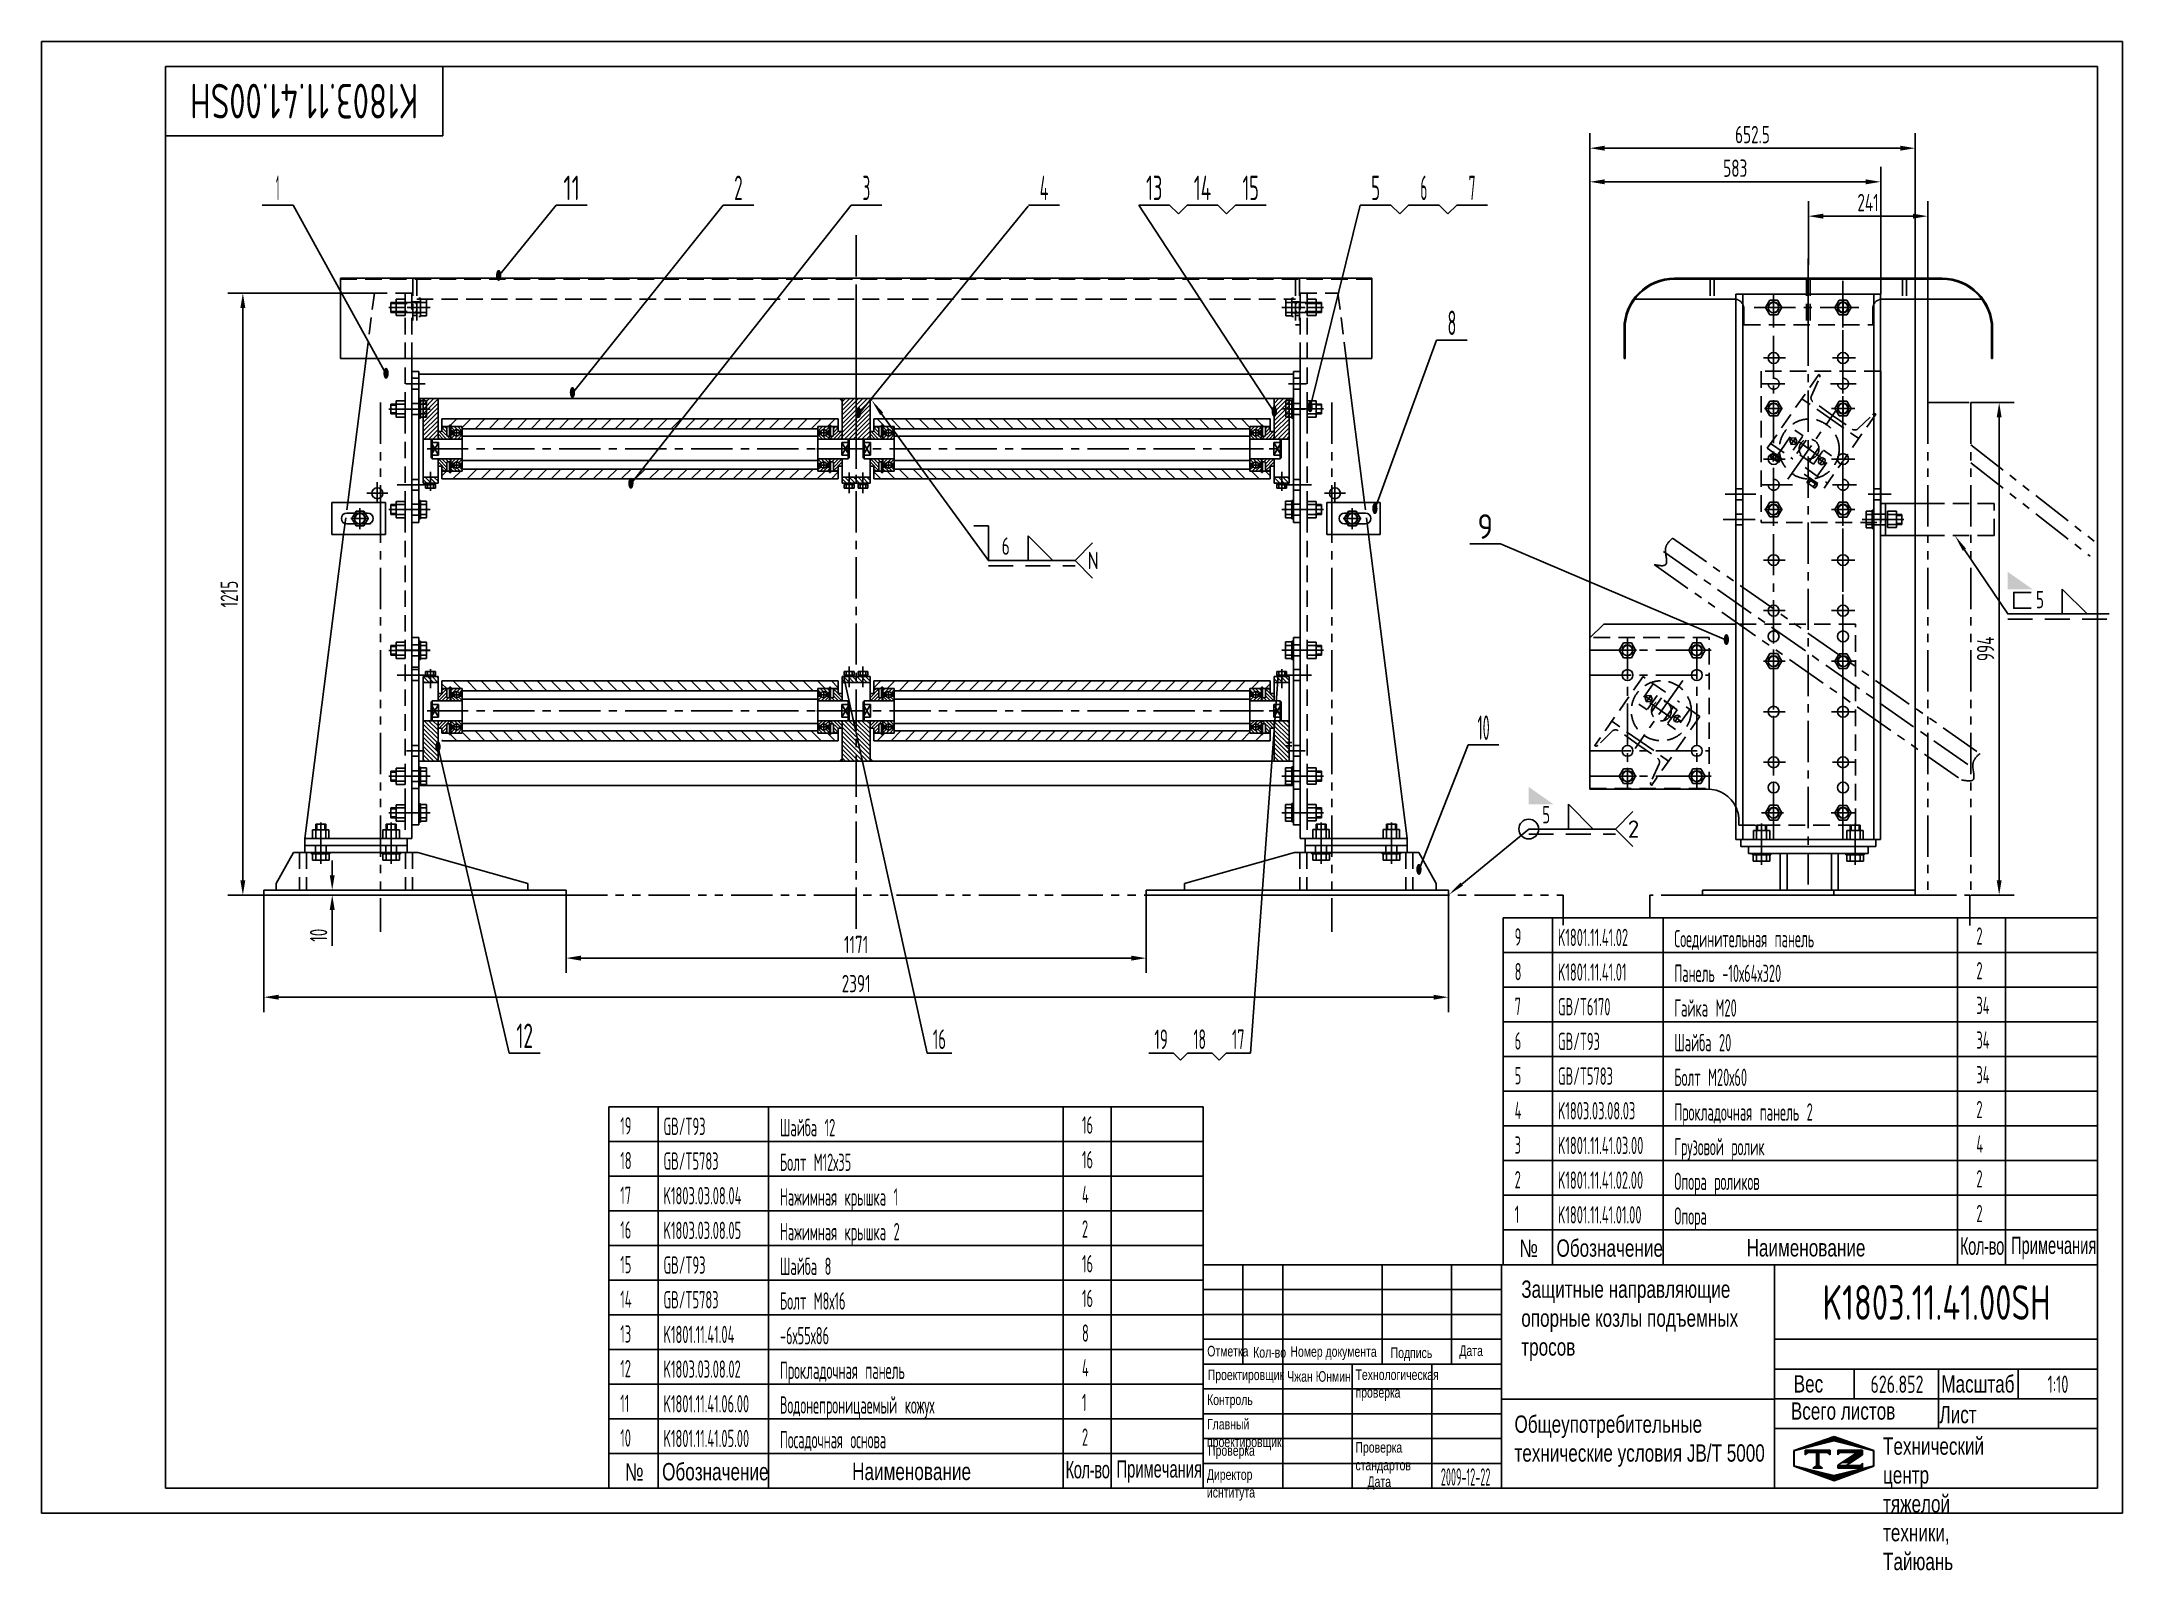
# Model space of a CAD drawing. Extents: x 0 to 4200, y -116 to 2970.
import ezdxf
from ezdxf.enums import TextEntityAlignment as Align

# ---------------------------------------------------------------- set-up
doc = ezdxf.new("R2010")
doc.units = 0
doc.header["$LTSCALE"] = 100
doc.header["$MEASUREMENT"] = 0
for name, pattern in [('F', [0.75, 0.5, -0.25]), ('G', [2, 1.25, -0.25, 0.25, -0.25]), ('K', [2.5, 1.25, -0.25, 0.25, -0.25, 0.25, -0.25])]:
    doc.linetypes.add(name, pattern=pattern)
doc.layers.get('0').update_dxf_attribs({"linetype": 'CONTINUOUS'})
doc.layers.get('DEFPOINTS').update_dxf_attribs({"linetype": 'CONTINUOUS'})
for name, color, linetype in [('01', 7, 'CONTINUOUS'), ('02', 1, 'CONTINUOUS'), ('04', 2, 'F'), ('05', 4, 'G'), ('07', 6, 'K'), ('08', 1, 'CONTINUOUS'), ('10', 1, 'CONTINUOUS'), ('11', 3, 'CONTINUOUS'), ('13', 3, 'CONTINUOUS'), ('THICK', 7, 'CONTINUOUS')]:
    doc.layers.add(name, color=color, linetype=linetype)
doc.styles.add('HZLIB', font='TXT.shx', dxfattribs={"width": 0.5, "height": 35})
doc.styles.get("Standard").update_dxf_attribs({"font": 'isocp.shx', "width": 0.707, "bigfont": 'intecad.shx'})
doc.dimstyles.new('INTE', dxfattribs={"dimscale": 10, "dimtxt": 3.5, "dimasz": 3, "dimexe": 3, "dimexo": 0, "dimgap": 1, "dimtad": 1, "dimdec": 3, "dimdsep": 46, "dimtxsty": 'Standard', "dimcen": 0, "dimclrd": 1, "dimclre": 1, "dimclrt": 3, "dimaunit": 1, "dimadec": 0, "dimazin": 0, "dimtfac": 1, "dimtdec": 4, "dimtofl": 0, "dimtmove": 0, "dimatfit": 0, "dimfxl": 0, "dimtzin": 0, "dimarcsym": 0})
pattern_1 = [(45, (84.9896, 101.944), (-4.419417, 4.419417), [])]
pattern_2 = [(315, (84.9896, 3665.2244), (-4.419417, -4.419417), [])]
pattern_3 = [(135, (84.9896, 101.944), (-4.419417, -4.419417), [])]

msp = doc.modelspace()

# ---------------------------------------------------------------- texts
at = {"style": 'HZLIB', "width": 0.5}
for s, p in [('9', (2973.3333, 1145.3337)), ('K1801.11.41.02', (3060.6413, 1144.4095)), ('Соединительная панель', (3295.4961, 1141.9825)), ('2', (3905.3223, 1147.0998)), ('8', (2973.3333, 1075.3337)), ('K1801.11.41.01', (3060.6413, 1074.4195)), ('Панель -10х64х320', (3295.4961, 1071.9925)), ('2', (3905.3223, 1077.1098)), ('7', (2973.3333, 1005.3337)), ('GB/T6170', (3060.6413, 1004.4295)), ('Гайка М20', (3295.4961, 1002.0025)), ('34', (3905.3223, 1007.1198)), ('6', (2973.3333, 935.3337)), ('GB/T93', (3060.6413, 934.4395)), ('Шайба 20', (3295.4961, 932.0125)), ('34', (3905.3223, 937.1298)), ('5', (2973.3333, 865.3337)), ('GB/T5783', (3060.6413, 864.4495)), ('Болт М20х60', (3295.4961, 862.0225)), ('34', (3905.3223, 867.1398)), ('19', (1167.9984, 763.9999)), ('GB/T93', (1255.3064, 762.9759)), ('16', (2099.9874, 765.6661)), ('4', (2973.3333, 795.3337)), ('K1803.03.08.03', (3060.6413, 794.4595)), ('Прокладочная панель 2', (3295.4961, 792.0325)), ('2', (3905.3223, 797.1498)), ('Шайба 12', (1490.1612, 760.5488)), ('3', (2973.3333, 725.3337)), ('K1801.11.41.03.00', (3060.6413, 724.4695)), ('Грузовой ролик', (3295.4961, 722.0425)), ('4', (3905.3223, 727.1598)), ('18', (1167.9984, 693.9999)), ('GB/T5783', (1255.3064, 692.9859)), ('Болт М12х35', (1490.1612, 690.5588)), ('16', (2099.9874, 695.6761)), ('2', (2973.3333, 655.3337)), ('K1801.11.41.02.00', (3060.6413, 654.4795)), ('Опора роликов', (3295.4961, 652.0525)), ('2', (3905.3223, 657.1698)), ('17', (1167.9984, 623.9999)), ('K1803.03.08.04', (1255.3064, 622.9959)), ('Нажимная крышка 1', (1490.1612, 620.5688)), ('4', (2099.9874, 625.6861)), ('16', (1167.9984, 553.9999)), ('K1803.03.08.05', (1255.3064, 553.0059)), ('2', (2099.9874, 555.6961)), ('1', (2973.3333, 585.3337)), ('K1801.11.41.01.00', (3060.6413, 584.4895)), ('Опора', (3295.4961, 582.0625)), ('2', (3905.3223, 587.1798)), ('Нажимная крышка 2', (1490.1612, 550.5788)), ('15', (1167.9984, 483.9999)), ('GB/T93', (1255.3064, 483.0159)), ('Шайба 8', (1490.1612, 480.5888)), ('16', (2099.9874, 485.7061)), ('14', (1167.9984, 414)), ('GB/T5783', (1255.3064, 413.0259)), ('Болт М8х16', (1490.1612, 410.5988)), ('16', (2099.9874, 415.7161)), ('13', (1167.9984, 344)), ('K1801.11.41.04', (1255.3064, 343.0359)), ('8', (2099.9874, 345.7261)), ('-6х55х86', (1490.1612, 340.6088)), ('12', (1167.9984, 274)), ('K1803.03.08.02', (1255.3064, 273.0459)), ('Прокладочная панель', (1490.1612, 270.6188)), ('4', (2099.9874, 275.7361)), ('11', (1167.9984, 204)), ('K1801.11.41.06.00', (1255.3064, 203.0559)), ('Водонепроницаемый кожух', (1490.1612, 200.6288)), ('1', (2099.9874, 205.7461)), ('10', (1167.9984, 134)), ('K1801.11.41.05.00', (1255.3064, 133.0659)), ('2', (2099.9874, 135.7561)), ('Посадочная основа', (1490.1612, 130.6388))]:
    msp.add_text(s, height=35, dxfattribs=at).set_placement(p)
at = {"layer": '01', "attachment_point": 1}
for s, insert, char_height in [('{\\fArial|b0|i0|c204|p34;Отметка}', (2352.8553, 337.527), 21.385728), ('{\\fArial|b0|i0|c204|p34;Номер документа}', (2520.7217, 336.7125), 21.385728), ('{\\fArial|b0|i0|c204|p34;Дата}', (2861.7117, 338.347), 21.385728), ('{\\fArial|b0|i0|c204|p34;Кол-во}', (2445.5985, 335.0669), 21.385728), ('{\\fArial|b0|i0|c204|p34;Подпись}', (2723.0073, 334.2469), 21.385728), ('{\\fArial|b0|i0|c204|p34;Проектировщик}', (2353.7964, 289.7575), 21.385728), ('{\\fArial|b0|i0|c204|p34;\\C3;Чжан Юнмин}', (2514.1592, 286.4719), 21.385728), ('{\\fArial|b0|i0|c204|p34;Технологическая\\Pпроверка}', (2652.1243, 289.9183), 21.385728), ('{\\fArial|b0|i0|c204|p34;Вес}', (3536.5981, 278.2575), 34.930022), ('{\\fArial|b0|i0|c204|p34;Контроль}', (2352.5681, 239.3842), 21.385728), ('{\\fArial|b0|i0|c204|p34;Главный\\Pпроектировщик}', (2352.3787, 190.1612), 21.385728), ('{\\fArial|b0|i0|c204|p34;Проверка}', (2354.4687, 136.9742), 21.385728), ('{\\fArial|b0|i0|c204|p34;Проверка\\Pстандартов}', (2651.9195, 143.3281), 21.385728), ('{\\fArial|b0|i0|c204|p34;Директор\\Pиснтитута}', (2352.0497, 88.3847), 21.385728), ('{\\fArial|b0|i0|c204|p34;Дата}', (2676.2173, 74.0906), 21.385728)]:
    msp.add_mtext(s, dxfattribs=dict(at, insert=insert, char_height=char_height))
at = {"layer": '01', "insert": (3716.8633, 152.6291), "char_height": 34.930022, "width": 1.641472, "attachment_point": 1}
msp.add_mtext('{\\fArial|b0|i0|c204|p34;Технический центр\\Pтяжелой техники, Тайюань}', dxfattribs=at)
at = {"layer": '02', "ltscale": 0.666667, "width": 0.605172}
for height, p, p2 in [(20, (916.5482, 2486.7804), (928.5482, 2486.7804)), (20, (689.2406, 2289.0953), (701.2406, 2289.0953)), (20, (1065.4644, 2250.454), (1077.4644, 2250.454)), (20, (1643.022, 2209.8575), (1655.022, 2209.8575)), (20, (2482.0989, 2211.9272), (2494.0989, 2211.9272)), (20, (2554.4614, 2221.3742), (2566.4614, 2221.3742)), (20, (1183.476, 2067.1186), (1195.476, 2067.1186)), (20, (2685.1781, 2016.0335), (2697.1781, 2016.0335)), (20, (3394.6138, 1751.6676), (3406.6138, 1751.6676)), (8, (1617.5997, 1679.666), (1622.3997, 1679.666)), (8, (2493.2125, 1678.1232), (2498.0125, 1678.1232)), (20, (794.0989, 1535.364), (806.0989, 1535.364)), (20, (2774.1226, 1287.7929), (2786.1226, 1287.7929))]:
    msp.add_text('\\M+5A1F1', height=height, dxfattribs=at).set_placement(p, p2, align=Align.FIT)
at = {"layer": '02', "char_height": 35, "attachment_point": 1}
for s, insert in [('{\\fArial|b0|i0|c204|p34;\\C0;№}', (2983.2312, 551.5195)), ('{\\fArial|b0|i0|c204|p34;\\C0;Обозначение}', (3057.7935, 552.3762)), ('{\\fArial|b0|i0|c204|p34;\\C0;Наименование}', (3441.377, 552.8819)), ('{\\fArial|b0|i0|c204|p34;\\W0.607;\\T0.95;\\C0;Кол-во}', (3872.2702, 556.4926)), ('{\\fArial|b0|i0|c204|p34;\\W0.607;\\C0;Примечания}', (3975.1269, 558.0047)), ('{\\fArial|b0|i0|c204|p34;\\C3;Защитные направляющие\\Pопорные козлы подъемных\\Pтросов}', (2986.6556, 469.4211)), ('{\\fArial|b0|i0|c204|p34;\\C0;№}', (1177.8963, 100.1857)), ('{\\fArial|b0|i0|c204|p34;\\C0;Обозначение}', (1252.4586, 101.0425)), ('{\\fArial|b0|i0|c204|p34;\\C0;Наименование}', (1636.042, 101.5482)), ('{\\fArial|b0|i0|c204|p34;\\W0.607;\\T0.95;\\C0;Кол-во}', (2066.9352, 105.1589)), ('{\\fArial|b0|i0|c204|p34;\\W0.607;\\C0;Примечания}', (2169.792, 106.671))]:
    msp.add_mtext(s, dxfattribs=dict(at, insert=insert))
at = {"layer": '05', "char_height": 34.944, "attachment_point": 1}
for s, insert in [('{\\fArial|b0|i0|c204|p34;\\C0;Масштаб}', (3834.5663, 278.0922)), ('{\\fArial|b0|i0|c204|p34;\\C0;Всего листов}', (3530.8275, 223.4698)), ('{\\fArial|b0|i0|c204|p34;\\C0;Лист}', (3830.8548, 216.3737)), ('{\\fArial|b0|i0|c204|p34;\\C0;Общеупотребительные\\Pтехнические условия \\fArial|b0|i0|c0|p34;JB/T 5000}', (2973.0266, 196.9392))]:
    msp.add_mtext(s, dxfattribs=dict(at, insert=insert))
at = {"layer": '11', "width": 0.695784}
msp.add_text('K1803.11.41.00SH', height=70, rotation=180, dxfattribs=at).set_placement((760.2522, 2885), (299.7478, 2885), align=Align.FIT)
at = {"layer": '11', "ltscale": 0.666667}
for s, height, width, p, p2 in [('1', 49.4975, 0.404, (472.9215, 2650.0395), (479.9205, 2650.0395)), ('11', 49.49747, 0.798543, (1053.0736, 2650.0395), (1086.6706, 2650.0395)), ('2', 49.4975, 0.562593, (1397.9636, 2650.0395), (1414.9519, 2650.0395)), ('3', 49.4975, 0.527686, (1657.1064, 2650.0395), (1672.5538, 2650.0395)), ('4', 49.4975, 0.543846, (2014.5657, 2650.0395), (2032.0631, 2650.0395)), ('13', 49.49747, 0.609833, (2229.3549, 2650.0395), (2262.2996, 2650.0395)), ('14', 49.49747, 0.614783, (2325.6852, 2650.0395), (2360.68, 2650.0395)), ('15', 49.49747, 0.609833, (2424.0655, 2650.0395), (2457.0103, 2650.0395)), ('5', 49.4975, 0.609008, (2683.7148, 2650.0395), (2701.5429, 2650.0395)), ('6', 49.4975, 0.471643, (2782.9852, 2650.0395), (2796.9831, 2650.0395)), ('7', 49.4975, 0.514182, (2880.3406, 2650.0395), (2894.3385, 2650.0395)), ('8', 49.4975, 0.654965, (2837.7606, 2377.6519), (2855.5911, 2377.6519)), ('9', 49.4975, 1.024555, (2898.2264, 1966.5009), (2929.7492, 1966.5009)), ('10', 49.49747, 0.47098, (2898.4067, 1560.5472), (2922.903, 1560.5472)), ('12', 49.49747, 0.611465, (958.2557, 938.5468), (991.8527, 938.5468)), ('16', 39.59798, 0.610556, (1798.8895, 936.5468), (1825.4745, 936.5468)), ('19', 39.59798, 0.612447, (2246.1283, 936.5468), (2273.3288, 936.5468)), ('18', 39.59798, 0.606, (2325.0148, 936.5468), (2350.2109, 936.5468)), ('17', 39.59798, 0.606, (2402.899, 936.5468), (2428.0952, 936.5468))]:
    msp.add_text(s, height=height, dxfattribs=dict(at, width=width)).set_placement(p, p2, align=Align.FIT)
at = {"layer": '11'}
for s, height, width, p, p2 in [('K1803.11.41.00SH', 70, 0.695784, (3594.7478, 390), (4055.2522, 390)), ('626.852', 35, 0.692546, (3691.552, 242.5), (3798.448, 242.5)), ('1:10', 35, 0.6497, (4048.957, 242.5), (4091.043, 242.5)), ('2009-12-22', 35, 0.425578, (2824.3491, 55.3291), (2924.3491, 55.3291))]:
    msp.add_text(s, height=height, dxfattribs=dict(at, width=width)).set_placement(p, p2, align=Align.FIT)

# ---------------------------------------------------------------- blocks, each defined once
blk = doc.blocks.new('hfg')
at = {"layer": '01'}
for p, q in [((8068.2, -2121.8), (8084.7, -2121.8)), ((8068.2, -2139.8), (8068.2, -2121.8)), ((8084.7, -2139.8), (8068.2, -2139.8)), ((8074.7, -2121.8), (8074.7, -2110.8)), ((8074.7, -2110.8), (8084.7, -2110.8)), ((8074.7, -2139.8), (8074.7, -2121.8)), ((8094.7, -2110.8), (8084.7, -2110.8)), ((8101.2, -2121.8), (8084.7, -2121.8)), ((8084.7, -2139.8), (8101.2, -2139.8)), ((8094.7, -2121.8), (8094.7, -2110.8)), ((8094.7, -2139.8), (8094.7, -2121.8)), ((8101.2, -2139.8), (8101.2, -2121.8)), ((8066.2, -2167.8), (8066.2, -2170.8)), ((8066.2, -2170.8), (8084.7, -2170.8)), ((8067.9, -2170.8), (8084.7, -2170.8)), ((8067.9, -2183.3), (8067.9, -2170.8)), ((8084.7, -2183.3), (8067.9, -2183.3)), ((8074.7, -2170.8), (8074.7, -2183.3)), ((8103.2, -2170.8), (8084.7, -2170.8)), ((8101.4, -2170.8), (8084.7, -2170.8)), ((8084.7, -2183.3), (8101.4, -2183.3)), ((8094.7, -2170.8), (8094.7, -2183.3)), ((8101.4, -2183.3), (8101.4, -2170.8)), ((8103.2, -2167.8), (8103.2, -2170.8))]:
    blk.add_line(p, q, dxfattribs=at)
at = {"layer": '02'}
for p, q in [((8076.7, -2110.8), (8076.7, -2121.8)), ((8092.7, -2110.8), (8092.7, -2121.8))]:
    blk.add_line(p, q, dxfattribs=at)
at = {"layer": '05'}
for p, q in [((8084.7, -2186.3), (8084.7, -2107.2)), ((8084.7, -2140.8), (8084.7, -2120.7)), ((8084.7, -2165.7), (8084.7, -2172.6))]:
    blk.add_line(p, q, dxfattribs=at)
at = {"layer": '05', "color": 4, "linetype": 'G', "ltscale": 0.2}
blk.add_line((8084.7, -2190.8), (8084.7, -2124.3), dxfattribs=at)
blk = doc.blocks.new('*U115')
at = {"layer": '01'}
for p, q in [((0, 16.5), (-15, 7.8)), ((-15, 7.8), (-15, 0)), ((-15, -7.8), (-15, 0)), ((15, 7.8), (0, 16.5)), ((15, 0), (15, 7.8)), ((15, 0), (15, -7.8)), ((0, -16.5), (-15, -7.8)), ((15, -7.8), (0, -16.5))]:
    blk.add_line(p, q, dxfattribs=at)
at = {"layer": '05'}
for p, q in [((-16.9, 0), (16.3, 0)), ((0, -18.3), (0, 17.9))]:
    blk.add_line(p, q, dxfattribs=at)
blk = doc.blocks.new('*D117')
at = {"layer": '08', "color": 1, "lineweight": -2, "ltscale": 0.666667}
for p, q in [((448.6, 1257.4), (448.6, 1011.2)), ((2839.6, 1247.4), (2839.6, 1011.2)), ((478.6, 1041.2), (2809.6, 1041.2))]:
    blk.add_line(p, q, dxfattribs=at)
at = {"layer": '08', "color": 1, "ltscale": 0.666667}
for points in [[(478.6, 1046.2), (478.6, 1036.2), (448.6, 1041.2)], [(2809.6, 1046.2), (2809.6, 1036.2), (2839.6, 1041.2)]]:
    blk.add_solid(points, dxfattribs=at)
at = {"layer": 'DEFPOINTS', "color": 0, "ltscale": 0.666667}
for p in [(448.6, 1257.4), (2839.6, 1247.4), (2839.6, 1041.2)]:
    blk.add_point(p, dxfattribs=at)
at = {"layer": '08', "color": 3, "ltscale": 0.666667, "insert": (1644.1, 1068.7), "char_height": 35, "attachment_point": 5}
blk.add_mtext('2391', dxfattribs=at)
blk = doc.blocks.new('*D118')
at = {"layer": '08', "color": 1, "lineweight": -2, "ltscale": 0.666667}
for p, q in [((1058.6, 1247.4), (1058.6, 1090.1)), ((2229.6, 1247.4), (2229.6, 1090.1)), ((1088.6, 1120.1), (2199.6, 1120.1))]:
    blk.add_line(p, q, dxfattribs=at)
at = {"layer": '08', "color": 1, "ltscale": 0.666667}
for points in [[(1088.6, 1125.1), (1088.6, 1115.1), (1058.6, 1120.1)], [(2199.6, 1125.1), (2199.6, 1115.1), (2229.6, 1120.1)]]:
    blk.add_solid(points, dxfattribs=at)
at = {"layer": 'DEFPOINTS', "color": 0, "ltscale": 0.666667}
for p in [(1058.6, 1247.4), (2229.6, 1247.4), (2229.6, 1120.1)]:
    blk.add_point(p, dxfattribs=at)
at = {"layer": '08', "color": 3, "ltscale": 0.666667, "insert": (1644.1, 1147.6), "char_height": 35, "attachment_point": 5}
blk.add_mtext('1171', dxfattribs=at)
blk = doc.blocks.new('*U119', base_point=(2754.6, 1145.5))
at = {"layer": '01'}
blk.add_lwpolyline([(2996.8, 1328.6), (3046.8, 1278.6), (2996.8, 1278.6)], close=True, dxfattribs=at)
blk.add_circle((2916.8, 1278.6), 20, dxfattribs=at)
blk.add_solid([(2916.8, 1363.6), (2966.8, 1328.6), (2916.8, 1278.6), (2916.8, 1328.6)], dxfattribs=at)
at = {"layer": '02'}
for points in [[(3127.1, 1313.9), (3091.8, 1278.6), (3127.1, 1243.2)], [(2781.7, 1167.7), (2916.8, 1278.6), (3091.8, 1278.6)]]:
    blk.add_lwpolyline(points, dxfattribs=at)
blk.add_lwpolyline([(2754.6, 1145.5, 0, 8, 0), (2781.7, 1167.7, 8, 8, 0)], format="xyseb", dxfattribs=at)
at = {"layer": '04'}
blk.add_line((2916.8, 1268.1), (3091.8, 1268.1), dxfattribs=at)
at = {"layer": '13', "width": 0.707}
blk.add_text('5', height=35, dxfattribs=at).set_placement((2943.8, 1290.1))
at = {"layer": '13', "width": 1.077179}
blk.add_text('2', height=35, dxfattribs=at).set_placement((3116.8, 1261.1), (3139.8, 1261.1), align=Align.FIT)
blk = doc.blocks.new('*D120')
at = {"layer": '08', "color": 1, "lineweight": -2, "ltscale": 0.666667}
for p, q in [((3566.1, 2519.5), (3566.1, 2647.7)), ((3807.1, 2217.8), (3807.1, 2647.7)), ((3596.1, 2617.7), (3777.1, 2617.7))]:
    blk.add_line(p, q, dxfattribs=at)
at = {"layer": '08', "color": 1, "ltscale": 0.666667}
for points in [[(3596.1, 2622.7), (3596.1, 2612.7), (3566.1, 2617.7)], [(3777.1, 2622.7), (3777.1, 2612.7), (3807.1, 2617.7)]]:
    blk.add_solid(points, dxfattribs=at)
at = {"layer": 'DEFPOINTS', "color": 0, "ltscale": 0.666667}
for p in [(3807.1, 2617.7), (3566.1, 2519.5), (3807.1, 2217.8)]:
    blk.add_point(p, dxfattribs=at)
at = {"layer": '08', "color": 3, "ltscale": 0.666667, "insert": (3686.6, 2645.2), "char_height": 35, "attachment_point": 5}
blk.add_mtext('241', dxfattribs=at)
blk = doc.blocks.new('*U121', base_point=(3776.5, 1871.5))
at = {"layer": '01'}
blk.add_lwpolyline([(3930.6, 1724.3), (3895.6, 1724.3), (3895.6, 1756.3), (3930.6, 1756.3)], dxfattribs=at)
blk.add_lwpolyline([(3993.6, 1762.8), (4043.6, 1712.8), (3993.6, 1712.8)], close=True, dxfattribs=at)
blk.add_solid([(3883.6, 1797.8), (3933.6, 1762.8), (3883.6, 1712.8), (3883.6, 1762.8)], dxfattribs=at)
at = {"layer": '02'}
blk.add_lwpolyline([(3776.5, 1871.5, 0, 8, 0), (3796.1, 1842.5, 8, 8, 0)], format="xyseb", dxfattribs=at)
blk.add_lwpolyline([(3796.1, 1842.5), (3883.6, 1712.8), (4088.6, 1712.8)], dxfattribs=at)
at = {"layer": '04'}
blk.add_line((3883.6, 1702.3), (4088.6, 1702.3), dxfattribs=at)
at = {"layer": '13', "width": 0.707}
blk.add_text('5', height=35, dxfattribs=at).set_placement((3940.6, 1724.3))
blk = doc.blocks.new('*D122')
at = {"layer": '08', "color": 1, "lineweight": -2, "ltscale": 0.666667}
for p, q in [((3125.1, 1767.4), (3125.1, 2717)), ((3712.1, 2460.4), (3712.1, 2717)), ((3155.1, 2687), (3682.1, 2687))]:
    blk.add_line(p, q, dxfattribs=at)
at = {"layer": '08', "color": 1, "ltscale": 0.666667}
for points in [[(3155.1, 2692), (3155.1, 2682), (3125.1, 2687)], [(3682.1, 2692), (3682.1, 2682), (3712.1, 2687)]]:
    blk.add_solid(points, dxfattribs=at)
at = {"layer": 'DEFPOINTS', "color": 0, "ltscale": 0.666667}
for p in [(3712.1, 2687), (3712.1, 2460.4), (3125.1, 1767.4)]:
    blk.add_point(p, dxfattribs=at)
at = {"layer": '08', "color": 3, "ltscale": 0.666667, "insert": (3418.6, 2714.5), "char_height": 35, "attachment_point": 5}
blk.add_mtext('583', dxfattribs=at)
blk = doc.blocks.new('*D123')
at = {"layer": '08', "color": 1, "lineweight": -2, "ltscale": 0.666667}
for p, q in [((3125.1, 1766.4), (3125.1, 2784.9)), ((3781.6, 1257.4), (3781.6, 2784.9)), ((3155.1, 2754.9), (3751.6, 2754.9))]:
    blk.add_line(p, q, dxfattribs=at)
at = {"layer": '08', "color": 1, "ltscale": 0.666667}
for points in [[(3155.1, 2759.9), (3155.1, 2749.9), (3125.1, 2754.9)], [(3751.6, 2759.9), (3751.6, 2749.9), (3781.6, 2754.9)]]:
    blk.add_solid(points, dxfattribs=at)
at = {"layer": 'DEFPOINTS', "color": 0, "ltscale": 0.666667}
for p in [(3781.6, 2754.9), (3125.1, 1766.4), (3781.6, 1257.4)]:
    blk.add_point(p, dxfattribs=at)
at = {"layer": '08', "color": 3, "ltscale": 0.666667, "insert": (3453.3, 2782.4), "char_height": 35, "attachment_point": 5}
blk.add_mtext('652.5', dxfattribs=at)
blk = doc.blocks.new('*D124')
at = {"layer": '08', "color": 1, "lineweight": -2, "ltscale": 0.666667}
for p, q in [((671.6, 2462.4), (376.2, 2462.4)), ((406.2, 1277.4), (406.2, 2432.4)), ((448.6, 1247.4), (376.2, 1247.4))]:
    blk.add_line(p, q, dxfattribs=at)
at = {"layer": '08', "color": 1, "ltscale": 0.666667}
for points in [[(401.2, 2432.4), (411.2, 2432.4), (406.2, 2462.4)], [(401.2, 1277.4), (411.2, 1277.4), (406.2, 1247.4)]]:
    blk.add_solid(points, dxfattribs=at)
at = {"layer": 'DEFPOINTS', "color": 0, "ltscale": 0.666667}
for p in [(406.2, 2462.4), (671.6, 2462.4), (448.6, 1247.4)]:
    blk.add_point(p, dxfattribs=at)
at = {"layer": '08', "color": 3, "ltscale": 0.666667, "insert": (378.7, 1854.9), "char_height": 35, "attachment_point": 5, "rotation": 90}
blk.add_mtext('1215', dxfattribs=at)
blk = doc.blocks.new('*D125')
at = {"layer": '08', "color": 1, "lineweight": -2, "ltscale": 0.666667}
for p, q in [((586.6, 1287.4), (586.6, 1317.4)), ((448.6, 1247.4), (616.6, 1247.4)), ((549.1, 1257.4), (616.6, 1257.4)), ((586.6, 1217.4), (586.6, 1145.2))]:
    blk.add_line(p, q, dxfattribs=at)
at = {"layer": '08', "color": 1, "ltscale": 0.666667}
for points in [[(581.6, 1287.4), (591.6, 1287.4), (586.6, 1257.4)], [(581.6, 1217.4), (591.6, 1217.4), (586.6, 1247.4)]]:
    blk.add_solid(points, dxfattribs=at)
at = {"layer": 'DEFPOINTS', "color": 0, "ltscale": 0.666667}
for p in [(448.6, 1247.4), (549.1, 1257.4), (586.6, 1247.4)]:
    blk.add_point(p, dxfattribs=at)
at = {"layer": '08', "color": 3, "ltscale": 0.666667, "insert": (559.1, 1166.3), "char_height": 35, "attachment_point": 5, "rotation": 90}
blk.add_mtext('10', dxfattribs=at)
blk = doc.blocks.new('*D126')
at = {"layer": '08', "color": 1, "lineweight": -2, "ltscale": 0.666667}
for p, q in [((3893.8, 2241.4), (3981.3, 2241.4)), ((3951.3, 2211.4), (3951.3, 1277.4)), ((3893.8, 1247.4), (3981.3, 1247.4))]:
    blk.add_line(p, q, dxfattribs=at)
at = {"layer": '08', "color": 1, "ltscale": 0.666667}
for points in [[(3946.3, 2211.4), (3956.3, 2211.4), (3951.3, 2241.4)], [(3946.3, 1277.4), (3956.3, 1277.4), (3951.3, 1247.4)]]:
    blk.add_solid(points, dxfattribs=at)
at = {"layer": 'DEFPOINTS', "color": 0, "ltscale": 0.666667}
for p in [(3893.8, 2241.4), (3893.8, 1247.4), (3951.3, 1247.4)]:
    blk.add_point(p, dxfattribs=at)
at = {"layer": '08', "color": 3, "ltscale": 0.666667, "insert": (3923.8, 1744.4), "char_height": 35, "attachment_point": 5, "rotation": 90}
blk.add_mtext('994', dxfattribs=at)
blk = doc.blocks.new('*U146')
at = {"layer": '01'}
blk.add_lwpolyline([(316, -274.2), (366, -324.2), (316, -324.2)], close=True, dxfattribs=at)
at = {"layer": '02'}
blk.add_lwpolyline([(0, 0, 0, 8, 0), (20.6, -28.3, 8, 8, 0)], format="xyseb", dxfattribs=at)
for points in [[(20.6, -28.3), (236, -324.2), (411, -324.2)], [(446.3, -288.8), (411, -324.2), (446.3, -359.5)]]:
    blk.add_lwpolyline(points, dxfattribs=at)
at = {"layer": '04'}
blk.add_line((236, -334.7), (411, -334.7), dxfattribs=at)
at = {"layer": '13', "width": 0.707}
blk.add_text('6', height=35, dxfattribs=at).set_placement((263, -312.7))
at = {"layer": '13', "width": 1.010989}
blk.add_text('N', height=35, dxfattribs=at).set_placement((436, -341.7), (459, -341.7), align=Align.FIT)
blk = doc.blocks.new('*U147', base_point=(251.96, 168.31))
at = {"layer": '01'}
for p, q in [((251.96, 168.31), (251.96, 182.31)), ((195.96, 168.31), (251.96, 168.31))]:
    blk.add_line(p, q, dxfattribs=at)
blk = doc.blocks.new('*U148')
at = {"layer": '01'}
for points in [[(415, 292), (25, 292)], [(25, 292), (25, 5)], [(415, 5), (415, 292)], [(25, 5), (415, 5)]]:
    blk.add_lwpolyline(points, dxfattribs=at)
at = {"layer": '02'}
for points in [[(420, 297), (0, 297)], [(0, 297), (0, 0)], [(420, 0), (420, 297)], [(0, 0), (420, 0)]]:
    blk.add_lwpolyline(points, dxfattribs=at)
blk = doc.blocks.new('*X173')
at = {"color": 0}
for p, q in [((127.06, 7.8), (132.06, 7.8)), ((127.06, 7.5), (132.06, 7.5)), ((127.06, 7.2), (127.32, 7.2)), ((127.84, 5.4), (129.64, 5.4)), ((128.3, 5.7), (130.1, 5.7)), ((128.77, 6), (130.57, 6)), ((129.23, 6.3), (131.04, 6.3)), ((129.7, 6.6), (131.51, 6.6)), ((130.16, 6.9), (131.98, 6.9)), ((130.62, 7.2), (132.06, 7.2))]:
    blk.add_line(p, q, dxfattribs=at)
blk = doc.blocks.new('*X174')
at = {"color": 0}
for p, q in [((127.06, 4.8), (132.06, 4.8)), ((127.06, 4.5), (132.06, 4.5)), ((131.84, 5.1), (132.06, 5.1))]:
    blk.add_line(p, q, dxfattribs=at)
blk = doc.blocks.new('*X172')
at = {"color": 0}
for p, q in [((122.34, 4.5), (123.72, 4.5)), ((122.82, 4.8), (123.24, 4.8))]:
    blk.add_line(p, q, dxfattribs=at)
blk = doc.blocks.new('*X171')
at = {"color": 0}
for p, q in [((120.53, 7.8), (125.53, 7.8)), ((120.53, 7.5), (125.53, 7.5)), ((120.53, 7.2), (120.79, 7.2)), ((125.27, 7.2), (125.53, 7.2))]:
    blk.add_line(p, q, dxfattribs=at)
blk = doc.blocks.new('*X170')
at = {"color": 0}
for p, q in [((119.8, 8.4), (120.72, 8.4)), ((120.66, 8.7), (121.92, 8.7)), ((121.52, 9), (123.12, 9)), ((122.38, 9.3), (124.32, 9.3)), ((123.24, 9.6), (125.52, 9.6)), ((124.1, 9.9), (128.52, 9.9)), ((124.97, 10.2), (127.67, 10.2)), ((125.83, 10.5), (126.82, 10.5)), ((127.02, 9.6), (129.37, 9.6)), ((128.22, 9.3), (130.22, 9.3)), ((129.42, 9), (131.07, 9)), ((130.62, 8.7), (131.92, 8.7)), ((131.82, 8.4), (132.77, 8.4)), ((118.22, 7.8), (118.32, 7.8)), ((118.22, 7.5), (118.27, 7.5)), ((118.22, 7.2), (118.27, 7.2)), ((118.22, 6.9), (118.27, 6.9)), ((118.22, 6.6), (118.27, 6.6)), ((118.22, 6.3), (118.27, 6.3)), ((118.22, 6), (118.27, 6)), ((118.22, 5.7), (118.27, 5.7)), ((118.22, 5.4), (118.27, 5.4)), ((118.22, 5.1), (118.27, 5.1)), ((118.22, 4.8), (118.27, 4.8)), ((118.79, 4.5), (119.42, 4.5)), ((118.94, 8.1), (119.52, 8.1)), ((119.61, 4.2), (120.62, 4.2)), ((131.92, 4.2), (132.95, 4.2)), ((133.02, 8.1), (133.62, 8.1)), ((133.12, 4.5), (133.76, 4.5)), ((134.22, 7.8), (134.32, 7.8)), ((134.27, 7.5), (134.32, 7.5)), ((134.27, 7.2), (134.32, 7.2)), ((134.27, 6.9), (134.32, 6.9)), ((134.27, 6.6), (134.32, 6.6)), ((134.27, 6.3), (134.32, 6.3)), ((134.27, 6), (134.32, 6)), ((134.27, 5.7), (134.32, 5.7)), ((134.27, 5.4), (134.32, 5.4)), ((134.27, 5.1), (134.32, 5.1)), ((134.27, 4.8), (134.32, 4.8)), ((120.43, 3.9), (121.82, 3.9)), ((121.26, 3.6), (123.02, 3.6)), ((122.08, 3.3), (124.22, 3.3)), ((122.91, 3), (125.42, 3)), ((123.73, 2.7), (128.89, 2.7)), ((124.55, 2.4), (128.07, 2.4)), ((125.38, 2.1), (127.26, 2.1)), ((126.2, 1.8), (126.45, 1.8)), ((127.12, 3), (129.7, 3)), ((128.32, 3.3), (130.51, 3.3)), ((129.52, 3.6), (131.32, 3.6)), ((130.72, 3.9), (132.14, 3.9))]:
    blk.add_line(p, q, dxfattribs=at)

# ---------------------------------------------------------------- dimensions: what is measured, and where the dimension line sits
at = {"layer": '08', "ltscale": 0.666667}
for base, p1, p2, text, picture, middle in [((3781.5649, 2754.9168), (3125.0649, 1766.441), (3781.5649, 1257.441), '652.5', '*D123', (3453.3149, 2782.4203)), ((3712.0649, 2687.0397), (3125.0649, 1767.441), (3712.0649, 2460.441), '583', '*D122', (3418.5649, 2714.5397))]:
    dim = msp.add_linear_dim(base=base, p1=p1, p2=p2, text=text, dimstyle='INTE', dxfattribs=at)
    dim.commit()
    dim.dimension.update_dxf_attribs({"geometry": picture, "text_midpoint": middle})
for base, p1, p2, picture, middle in [((3807.0649, 2617.7344), (3566.0649, 2519.5231), (3807.0649, 2217.8258), '*D120', (3686.5649, 2645.2378)), ((2839.5989, 1041.2443), (448.5989, 1257.441), (2839.5989, 1247.441), '*D117', (1644.0989, 1068.7477)), ((2229.5989, 1120.1259), (1058.5989, 1247.441), (2229.5989, 1247.441), '*D118', (1644.0989, 1147.6259))]:
    dim = msp.add_linear_dim(base=base, p1=p1, p2=p2, dimstyle='INTE', dxfattribs=at)
    dim.commit()
    dim.dimension.update_dxf_attribs({"geometry": picture, "text_midpoint": middle})
for base, p1, p2, picture, middle in [((406.1982, 2462.441), (448.5989, 1247.441), (671.5989, 2462.441), '*D124', (378.6947, 1854.941)), ((3951.2612, 1247.441), (3893.8063, 2241.441), (3893.8063, 1247.441), '*D126', (3923.7612, 1744.441)), ((586.6204, 1247.441), (549.104, 1257.441), (448.5989, 1247.441), '*D125', (559.1204, 1166.2961))]:
    dim = msp.add_linear_dim(base=base, p1=p1, p2=p2, angle=90, dimstyle='INTE', dxfattribs=at)
    dim.commit()
    dim.dimension.update_dxf_attribs({"geometry": picture, "text_midpoint": middle})

# ---------------------------------------------------------------- hatches: boundary and pattern name
at = {"layer": '02', "linetype": 'Continuous', "ltscale": 0.666667}
h = msp.add_hatch(dxfattribs=at)
h.set_pattern_fill('ANSI31', color=1, scale=50, style=0)
h.set_pattern_definition(pattern_1)
h.paths.add_polyline_path([(800.0989, 2249.3656), (770.0989, 2249.3656), (770.0989, 2245.206), (777.0989, 2245.206), (777.0989, 2228.441), (777.0989, 2211.676), (770.0989, 2211.676), (770.0989, 2167.8518), (800.0989, 2167.8518)])
h.paths.add_polyline_path([(772.9378, 2228.441), (777.0989, 2228.441), (777.0989, 2238.441), (770.0989, 2238.441), (770.0989, 2228.441), (771.6204, 2228.441)], flags=17)
h.paths.add_polyline_path([(777.0989, 2238.441), (777.0989, 2245.206), (770.0989, 2245.206), (770.0989, 2238.441)], flags=17)
h.paths.add_polyline_path([(770.0989, 2218.441), (777.0989, 2218.441), (777.0989, 2228.441), (770.0989, 2228.441)], flags=17)
h.paths.add_polyline_path([(777.0989, 2211.676), (777.0989, 2218.441), (770.0989, 2218.441), (770.0989, 2211.676)])
h = msp.add_hatch(dxfattribs=at)
h.set_pattern_fill('_USER', color=1, angle=315, style=0, double=1, pattern_type=0)
h.set_pattern_definition([(45, (509.5683, 3829.536), (0.7071068, -0.7071068), []), (315, (509.5683, 3829.536), (-0.7071068, -0.7071068), [])])
h.paths.add_polyline_path([(1610.2359, 2249.3656), (1616.0989, 2249.3656), (1616.0989, 2244.3267)])
h = msp.add_hatch(dxfattribs=at)
h.set_pattern_fill('ANSI31', color=1, scale=50, style=0)
h.set_pattern_definition(pattern_1)
h.paths.add_polyline_path([(1644.0989, 2167.8518), (1672.0989, 2167.8518), (1672.0989, 2249.3656), (1644.0989, 2249.3656)])
h.paths.add_polyline_path([(1616.0989, 2167.8518), (1644.0989, 2167.8518), (1644.0989, 2249.3656), (1616.0989, 2249.3656)])
h = msp.add_hatch(dxfattribs=at)
h.set_pattern_fill('_USER', color=1, angle=315, style=0, double=1, pattern_type=0)
h.set_pattern_definition([(135, (2778.6294, 3829.536), (-0.7071068, -0.7071068), []), (225, (2778.6294, 3829.536), (0.7071068, -0.7071068), [])])
h.paths.add_polyline_path([(1677.9618, 2249.3656), (1672.0989, 2249.3656), (1672.0989, 2244.3267)])
at = {"layer": '02', "ltscale": 0.666667}
h = msp.add_hatch(dxfattribs=at)
h.set_pattern_fill('ANSI31', color=256, scale=50, style=0)
h.set_pattern_definition(pattern_1)
h.paths.add_polyline_path([(2518.0989, 2211.783), (2511.0989, 2211.783), (2511.0989, 2228.548), (2511.0989, 2245.313), (2518.0989, 2245.313), (2518.0989, 2249.3656), (2488.0989, 2249.3656), (2488.0989, 2167.8518), (2518.0989, 2167.8518)])
h.paths.add_polyline_path([(2518.0989, 2228.548), (2511.0989, 2228.548), (2511.0989, 2218.548), (2518.0989, 2218.548)], flags=17)
h.paths.add_polyline_path([(2518.0989, 2218.548), (2511.0989, 2218.548), (2511.0989, 2211.783), (2518.0989, 2211.783)], flags=17)
h.paths.add_polyline_path([(2518.0989, 2238.548), (2511.0989, 2238.548), (2511.0989, 2228.548), (2518.0989, 2228.548)], flags=17)
h.paths.add_polyline_path([(2518.0989, 2245.313), (2511.0989, 2245.313), (2511.0989, 2238.548), (2518.0989, 2238.548)], flags=17)
h.paths.add_polyline_path([(2479.2377, 2210.5597), (2498.2014, 2210.5597), (2498.2014, 2235.1751), (2479.2377, 2235.1751)], flags=9)
at = {"layer": '02', "linetype": 'Continuous', "ltscale": 0.666667}
h = msp.add_hatch(dxfattribs=at)
h.set_pattern_fill('_USER', color=1, scale=5, angle=45, style=0, pattern_type=0)
h.set_pattern_definition([(315, (579.1543, 2710.2136), (-3.535534, -3.535534), [])])
edge = h.paths.add_edge_path()
edge.add_line((818.0989, 2120.3518), (818.0989, 2102.8518))
edge.add_line((818.0989, 2102.8518), (817.0989, 2102.8518))
edge.add_line((817.0989, 2102.8518), (815.0989, 2104.8518))
edge.add_line((815.0989, 2104.8518), (813.0989, 2102.8518))
edge.add_line((813.0989, 2102.8518), (811.0989, 2104.8518))
edge.add_line((811.0989, 2104.8518), (809.0989, 2102.8518))
edge.add_line((809.0989, 2102.8518), (808.0989, 2102.8518))
edge.add_line((808.0989, 2102.8518), (808.0989, 2107.3518))
edge.add_line((808.0989, 2107.3518), (808.0989, 2110.8518))
edge.add_ellipse((806.0989, 2110.8518), major_axis=(1.4142, 1.4142), ratio=1, start_angle=315, end_angle=405)
edge.add_line((806.0989, 2112.8518), (801.0989, 2112.8518))
edge.add_line((801.0989, 2112.8518), (800.0989, 2113.8518))
edge.add_line((800.0989, 2113.8518), (800.0989, 2125.8518))
edge.add_line((800.0989, 2125.8518), (802.0989, 2127.8518))
edge.add_line((802.0989, 2127.8518), (824.0989, 2127.8518))
edge.add_line((824.0989, 2127.8518), (826.0989, 2125.8518))
edge.add_line((826.0989, 2125.8518), (826.0989, 2121.8518))
edge.add_line((826.0989, 2121.8518), (819.5989, 2121.8518))
edge.add_ellipse((819.5989, 2120.3518), major_axis=(1.0607, 1.0607), ratio=1, start_angle=45, end_angle=135)
edge = h.paths.add_edge_path()
edge.add_ellipse((819.5989, 2175.3518), major_axis=(1.0607, 1.0607), ratio=1, start_angle=135, end_angle=225)
edge.add_line((819.5989, 2173.8518), (826.0989, 2173.8518))
edge.add_line((826.0989, 2173.8518), (826.0989, 2169.8518))
edge.add_line((826.0989, 2169.8518), (824.0989, 2167.8518))
edge.add_line((824.0989, 2167.8518), (802.0989, 2167.8518))
edge.add_line((802.0989, 2167.8518), (800.0989, 2169.8518))
edge.add_line((800.0989, 2169.8518), (800.0989, 2181.8518))
edge.add_line((800.0989, 2181.8518), (801.0989, 2182.8518))
edge.add_line((801.0989, 2182.8518), (806.0989, 2182.8518))
edge.add_ellipse((806.0989, 2184.8518), major_axis=(-1.4142, 1.4142), ratio=1, start_angle=135, end_angle=225)
edge.add_line((808.0989, 2184.8518), (808.0989, 2192.8518))
edge.add_line((808.0989, 2192.8518), (809.0989, 2192.8518))
edge.add_line((809.0989, 2192.8518), (811.0989, 2190.8518))
edge.add_line((811.0989, 2190.8518), (813.0989, 2192.8518))
edge.add_line((813.0989, 2192.8518), (815.0989, 2190.8518))
edge.add_line((815.0989, 2190.8518), (817.0989, 2192.8518))
edge.add_line((817.0989, 2192.8518), (818.0989, 2192.8518))
edge.add_line((818.0989, 2192.8518), (818.0989, 2175.3518))
h = msp.add_hatch(dxfattribs=at)
h.set_pattern_fill('_USER', color=1, scale=20, angle=315, style=0, pattern_type=0)
h.set_pattern_definition([(45, (509.568, 3803.022), (14.14214, -14.14214), [])])
h.paths.add_polyline_path([(808.0989, 2087.3518), (808.0989, 2102.8518), (809.0989, 2102.8518), (823.5989, 2102.8518), (823.5989, 2100.1018), (826.0989, 2100.1018), (826.0989, 2102.8518), (849.0989, 2102.8518), (849.0989, 2107.3518), (1567.0989, 2107.3518), (1567.0989, 2102.8518), (1590.0989, 2102.8518), (1590.0989, 2100.1018), (1592.5989, 2100.1018), (1592.5989, 2102.8518), (1608.0989, 2102.8518), (1608.0989, 2087.3518)])
h.paths.add_polyline_path([(1608.0989, 2208.3518), (1608.0989, 2192.8518), (1607.0989, 2192.8518), (1592.5989, 2192.8518), (1592.5989, 2195.6018), (1590.0989, 2195.6018), (1590.0989, 2192.8518), (1567.0989, 2192.8518), (1567.0989, 2188.3518), (849.0989, 2188.3518), (849.0989, 2192.8518), (826.0989, 2192.8518), (826.0989, 2195.6018), (823.5989, 2195.6018), (823.5989, 2192.8518), (808.0989, 2192.8518), (808.0989, 2208.3518)])
h = msp.add_hatch(dxfattribs=at)
h.set_pattern_fill('_USER', color=1, scale=5, angle=45, style=0, pattern_type=0)
h.set_pattern_definition([(315, (509.5683, 3803.022), (-3.535534, -3.535534), [])])
edge = h.paths.add_edge_path()
edge.add_line((843.0115, 2112.2268), (846.4389, 2112.2268))
edge.add_ellipse((847.8389, 2112.2268), major_axis=(0.9899, 0.9899), ratio=1, start_angle=135, end_angle=289.1580672)
edge.add_line((849.0989, 2111.6166), (849.0989, 2102.8518))
edge.add_line((849.0989, 2102.8518), (826.0989, 2102.8518))
edge.add_line((826.0989, 2102.8518), (826.0989, 2111.6166))
edge.add_ellipse((827.3589, 2112.2268), major_axis=(-0.9899, 0.9899), ratio=1, start_angle=70.8419328, end_angle=225)
edge.add_line((828.7589, 2112.2268), (832.1862, 2112.2268))
edge.add_ellipse((837.5989, 2115.3518), major_axis=(-4.4194, 4.4194), ratio=1, start_angle=75, end_angle=195)
edge = h.paths.add_edge_path()
edge.add_line((832.1862, 2183.4768), (828.7589, 2183.4768))
edge.add_ellipse((827.3589, 2183.4768), major_axis=(0.9899, 0.9899), ratio=1, start_angle=315, end_angle=469.1580672)
edge.add_line((826.0989, 2184.0871), (826.0989, 2192.8518))
edge.add_line((826.0989, 2192.8518), (849.0989, 2192.8518))
edge.add_line((849.0989, 2192.8518), (849.0989, 2184.0871))
edge.add_ellipse((847.8389, 2183.4768), major_axis=(-0.9899, 0.9899), ratio=1, start_angle=250.8419328, end_angle=405)
edge.add_line((846.4389, 2183.4768), (843.0115, 2183.4768))
edge.add_ellipse((837.5989, 2180.3518), major_axis=(4.4194, 4.4194), ratio=1, start_angle=345, end_angle=465)
h = msp.add_hatch(dxfattribs=at)
h.set_pattern_fill('_USER', color=1, scale=5, angle=45, style=0, pattern_type=0)
h.set_pattern_definition([(225, (1906.6294, 3803.022), (3.535534, -3.535534), [])])
edge = h.paths.add_edge_path()
edge.add_line((1573.1862, 2112.2268), (1569.7589, 2112.2268))
edge.add_ellipse((1568.3589, 2112.2268), major_axis=(-0.9899, 0.9899), ratio=1, start_angle=70.8419328, end_angle=225, ccw=False)
edge.add_line((1567.0989, 2111.6166), (1567.0989, 2102.8518))
edge.add_line((1567.0989, 2102.8518), (1590.0989, 2102.8518))
edge.add_line((1590.0989, 2102.8518), (1590.0989, 2111.6166))
edge.add_ellipse((1588.8389, 2112.2268), major_axis=(0.9899, 0.9899), ratio=1, start_angle=135, end_angle=289.1580672, ccw=False)
edge.add_line((1587.4389, 2112.2268), (1584.0115, 2112.2268))
edge.add_ellipse((1578.5989, 2115.3518), major_axis=(4.4194, 4.4194), ratio=1, start_angle=165, end_angle=285, ccw=False)
edge = h.paths.add_edge_path()
edge.add_line((1584.0115, 2183.4768), (1587.4389, 2183.4768))
edge.add_ellipse((1588.8389, 2183.4768), major_axis=(0.9899, 0.9899), ratio=1, start_angle=-19.1580672, end_angle=135, ccw=False)
edge.add_line((1590.0989, 2184.0871), (1590.0989, 2192.8518))
edge.add_line((1590.0989, 2192.8518), (1567.0989, 2192.8518))
edge.add_line((1567.0989, 2192.8518), (1567.0989, 2184.0871))
edge.add_ellipse((1568.3589, 2183.4768), major_axis=(-0.9899, 0.9899), ratio=1, start_angle=-135, end_angle=19.1580672, ccw=False)
edge.add_line((1569.7589, 2183.4768), (1573.1862, 2183.4768))
edge.add_ellipse((1578.5989, 2180.3518), major_axis=(-4.4194, 4.4194), ratio=1, start_angle=-105, end_angle=15, ccw=False)
h = msp.add_hatch(dxfattribs=at)
h.set_pattern_fill('_USER', color=1, scale=5, angle=45, style=0, pattern_type=0)
h.set_pattern_definition([(225, (1837.0434, 2710.2136), (3.535534, -3.535534), [])])
edge = h.paths.add_edge_path()
edge.add_line((1598.0989, 2120.3518), (1598.0989, 2102.8518))
edge.add_line((1598.0989, 2102.8518), (1599.0989, 2102.8518))
edge.add_line((1599.0989, 2102.8518), (1601.0989, 2104.8518))
edge.add_line((1601.0989, 2104.8518), (1603.0989, 2102.8518))
edge.add_line((1603.0989, 2102.8518), (1605.0989, 2104.8518))
edge.add_line((1605.0989, 2104.8518), (1607.0989, 2102.8518))
edge.add_line((1607.0989, 2102.8518), (1608.0989, 2102.8518))
edge.add_line((1608.0989, 2102.8518), (1608.0989, 2107.3518))
edge.add_line((1608.0989, 2107.3518), (1608.0989, 2110.8518))
edge.add_ellipse((1610.0989, 2110.8518), major_axis=(-1.4142, 1.4142), ratio=1, start_angle=-45, end_angle=45, ccw=False)
edge.add_line((1610.0989, 2112.8518), (1615.0989, 2112.8518))
edge.add_line((1615.0989, 2112.8518), (1616.0989, 2113.8518))
edge.add_line((1616.0989, 2113.8518), (1616.0989, 2125.8518))
edge.add_line((1616.0989, 2125.8518), (1614.0989, 2127.8518))
edge.add_line((1614.0989, 2127.8518), (1592.0989, 2127.8518))
edge.add_line((1592.0989, 2127.8518), (1590.0989, 2125.8518))
edge.add_line((1590.0989, 2125.8518), (1590.0989, 2121.8518))
edge.add_line((1590.0989, 2121.8518), (1596.5989, 2121.8518))
edge.add_ellipse((1596.5989, 2120.3518), major_axis=(-1.0607, 1.0607), ratio=1, start_angle=225, end_angle=315, ccw=False)
edge = h.paths.add_edge_path()
edge.add_ellipse((1596.5989, 2175.3518), major_axis=(-1.0607, 1.0607), ratio=1, start_angle=135, end_angle=225, ccw=False)
edge.add_line((1596.5989, 2173.8518), (1590.0989, 2173.8518))
edge.add_line((1590.0989, 2173.8518), (1590.0989, 2169.8518))
edge.add_line((1590.0989, 2169.8518), (1592.0989, 2167.8518))
edge.add_line((1592.0989, 2167.8518), (1614.0989, 2167.8518))
edge.add_line((1614.0989, 2167.8518), (1616.0989, 2169.8518))
edge.add_line((1616.0989, 2169.8518), (1616.0989, 2181.8518))
edge.add_line((1616.0989, 2181.8518), (1615.0989, 2182.8518))
edge.add_line((1615.0989, 2182.8518), (1610.0989, 2182.8518))
edge.add_ellipse((1610.0989, 2184.8518), major_axis=(1.4142, 1.4142), ratio=1, start_angle=135, end_angle=225, ccw=False)
edge.add_line((1608.0989, 2184.8518), (1608.0989, 2192.8518))
edge.add_line((1608.0989, 2192.8518), (1607.0989, 2192.8518))
edge.add_line((1607.0989, 2192.8518), (1605.0989, 2190.8518))
edge.add_line((1605.0989, 2190.8518), (1603.0989, 2192.8518))
edge.add_line((1603.0989, 2192.8518), (1601.0989, 2190.8518))
edge.add_line((1601.0989, 2190.8518), (1599.0989, 2192.8518))
edge.add_line((1599.0989, 2192.8518), (1598.0989, 2192.8518))
edge.add_line((1598.0989, 2192.8518), (1598.0989, 2175.3518))
h = msp.add_hatch(dxfattribs=at)
h.set_pattern_fill('_USER', color=1, scale=5, angle=45, style=0, pattern_type=0)
h.set_pattern_definition([(315, (1451.1543, 2710.2136), (-3.535534, -3.535534), [])])
edge = h.paths.add_edge_path()
edge.add_line((1690.0989, 2120.3518), (1690.0989, 2102.8518))
edge.add_line((1690.0989, 2102.8518), (1689.0989, 2102.8518))
edge.add_line((1689.0989, 2102.8518), (1687.0989, 2104.8518))
edge.add_line((1687.0989, 2104.8518), (1685.0989, 2102.8518))
edge.add_line((1685.0989, 2102.8518), (1683.0989, 2104.8518))
edge.add_line((1683.0989, 2104.8518), (1681.0989, 2102.8518))
edge.add_line((1681.0989, 2102.8518), (1680.0989, 2102.8518))
edge.add_line((1680.0989, 2102.8518), (1680.0989, 2107.3518))
edge.add_line((1680.0989, 2107.3518), (1680.0989, 2110.8518))
edge.add_ellipse((1678.0989, 2110.8518), major_axis=(1.4142, 1.4142), ratio=1, start_angle=315, end_angle=405)
edge.add_line((1678.0989, 2112.8518), (1673.0989, 2112.8518))
edge.add_line((1673.0989, 2112.8518), (1672.0989, 2113.8518))
edge.add_line((1672.0989, 2113.8518), (1672.0989, 2125.8518))
edge.add_line((1672.0989, 2125.8518), (1674.0989, 2127.8518))
edge.add_line((1674.0989, 2127.8518), (1696.0989, 2127.8518))
edge.add_line((1696.0989, 2127.8518), (1698.0989, 2125.8518))
edge.add_line((1698.0989, 2125.8518), (1698.0989, 2121.8518))
edge.add_line((1698.0989, 2121.8518), (1691.5989, 2121.8518))
edge.add_ellipse((1691.5989, 2120.3518), major_axis=(1.0607, 1.0607), ratio=1, start_angle=45, end_angle=135)
edge = h.paths.add_edge_path()
edge.add_ellipse((1691.5989, 2175.3518), major_axis=(1.0607, 1.0607), ratio=1, start_angle=135, end_angle=225)
edge.add_line((1691.5989, 2173.8518), (1698.0989, 2173.8518))
edge.add_line((1698.0989, 2173.8518), (1698.0989, 2169.8518))
edge.add_line((1698.0989, 2169.8518), (1696.0989, 2167.8518))
edge.add_line((1696.0989, 2167.8518), (1674.0989, 2167.8518))
edge.add_line((1674.0989, 2167.8518), (1672.0989, 2169.8518))
edge.add_line((1672.0989, 2169.8518), (1672.0989, 2181.8518))
edge.add_line((1672.0989, 2181.8518), (1673.0989, 2182.8518))
edge.add_line((1673.0989, 2182.8518), (1678.0989, 2182.8518))
edge.add_ellipse((1678.0989, 2184.8518), major_axis=(-1.4142, 1.4142), ratio=1, start_angle=135, end_angle=225)
edge.add_line((1680.0989, 2184.8518), (1680.0989, 2192.8518))
edge.add_line((1680.0989, 2192.8518), (1681.0989, 2192.8518))
edge.add_line((1681.0989, 2192.8518), (1683.0989, 2190.8518))
edge.add_line((1683.0989, 2190.8518), (1685.0989, 2192.8518))
edge.add_line((1685.0989, 2192.8518), (1687.0989, 2190.8518))
edge.add_line((1687.0989, 2190.8518), (1689.0989, 2192.8518))
edge.add_line((1689.0989, 2192.8518), (1690.0989, 2192.8518))
edge.add_line((1690.0989, 2192.8518), (1690.0989, 2175.3518))
h = msp.add_hatch(dxfattribs=at)
h.set_pattern_fill('_USER', color=1, scale=20, angle=315, style=0, pattern_type=0)
h.set_pattern_definition([(135, (2778.63, 3803.022), (-14.14214, -14.14214), [])])
h.paths.add_polyline_path([(2480.0989, 2087.3518), (2480.0989, 2102.8518), (2479.0989, 2102.8518), (2464.5989, 2102.8518), (2464.5989, 2100.1018), (2462.0989, 2100.1018), (2462.0989, 2102.8518), (2439.0989, 2102.8518), (2439.0989, 2107.3518), (1721.0989, 2107.3518), (1721.0989, 2102.8518), (1698.0989, 2102.8518), (1698.0989, 2100.1018), (1695.5989, 2100.1018), (1695.5989, 2102.8518), (1680.0989, 2102.8518), (1680.0989, 2087.3518)])
h.paths.add_polyline_path([(1680.0989, 2208.3518), (1680.0989, 2192.8518), (1681.0989, 2192.8518), (1695.5989, 2192.8518), (1695.5989, 2195.6018), (1698.0989, 2195.6018), (1698.0989, 2192.8518), (1721.0989, 2192.8518), (1721.0989, 2188.3518), (2439.0989, 2188.3518), (2439.0989, 2192.8518), (2462.0989, 2192.8518), (2462.0989, 2195.6018), (2464.5989, 2195.6018), (2464.5989, 2192.8518), (2480.0989, 2192.8518), (2480.0989, 2208.3518)])
h = msp.add_hatch(dxfattribs=at)
h.set_pattern_fill('_USER', color=1, scale=5, angle=45, style=0, pattern_type=0)
h.set_pattern_definition([(315, (1381.5683, 3803.022), (-3.535534, -3.535534), [])])
edge = h.paths.add_edge_path()
edge.add_line((1715.0115, 2112.2268), (1718.4389, 2112.2268))
edge.add_ellipse((1719.8389, 2112.2268), major_axis=(0.9899, 0.9899), ratio=1, start_angle=135, end_angle=289.1580672)
edge.add_line((1721.0989, 2111.6166), (1721.0989, 2102.8518))
edge.add_line((1721.0989, 2102.8518), (1698.0989, 2102.8518))
edge.add_line((1698.0989, 2102.8518), (1698.0989, 2111.6166))
edge.add_ellipse((1699.3589, 2112.2268), major_axis=(-0.9899, 0.9899), ratio=1, start_angle=70.8419328, end_angle=225)
edge.add_line((1700.7589, 2112.2268), (1704.1862, 2112.2268))
edge.add_ellipse((1709.5989, 2115.3518), major_axis=(-4.4194, 4.4194), ratio=1, start_angle=75, end_angle=195)
edge = h.paths.add_edge_path()
edge.add_line((1704.1862, 2183.4768), (1700.7589, 2183.4768))
edge.add_ellipse((1699.3589, 2183.4768), major_axis=(-0.9899, 0.9899), ratio=1, start_angle=225, end_angle=379.1580672)
edge.add_line((1698.0989, 2184.0871), (1698.0989, 2192.8518))
edge.add_line((1698.0989, 2192.8518), (1721.0989, 2192.8518))
edge.add_line((1721.0989, 2192.8518), (1721.0989, 2184.0871))
edge.add_ellipse((1719.8389, 2183.4768), major_axis=(0.9899, 0.9899), ratio=1, start_angle=340.8419328, end_angle=495)
edge.add_line((1718.4389, 2183.4768), (1715.0115, 2183.4768))
edge.add_ellipse((1709.5989, 2180.3518), major_axis=(4.4194, 4.4194), ratio=1, start_angle=345, end_angle=465)
h = msp.add_hatch(dxfattribs=at)
h.set_pattern_fill('_USER', color=1, scale=5, angle=45, style=0, pattern_type=0)
h.set_pattern_definition([(225, (2778.6294, 3803.022), (3.535534, -3.535534), [])])
edge = h.paths.add_edge_path()
edge.add_line((2445.1862, 2112.2268), (2441.7589, 2112.2268))
edge.add_ellipse((2440.3589, 2112.2268), major_axis=(0.9899, 0.9899), ratio=1, start_angle=160.8419328, end_angle=315, ccw=False)
edge.add_line((2439.0989, 2111.6166), (2439.0989, 2102.8518))
edge.add_line((2439.0989, 2102.8518), (2462.0989, 2102.8518))
edge.add_line((2462.0989, 2102.8518), (2462.0989, 2111.6166))
edge.add_ellipse((2460.8389, 2112.2268), major_axis=(-0.9899, 0.9899), ratio=1, start_angle=45, end_angle=199.1580672, ccw=False)
edge.add_line((2459.4389, 2112.2268), (2456.0115, 2112.2268))
edge.add_ellipse((2450.5989, 2115.3518), major_axis=(4.4194, 4.4194), ratio=1, start_angle=165, end_angle=285, ccw=False)
edge = h.paths.add_edge_path()
edge.add_line((2456.0115, 2183.4768), (2459.4389, 2183.4768))
edge.add_ellipse((2460.8389, 2183.4768), major_axis=(0.9899, 0.9899), ratio=1, start_angle=-19.1580672, end_angle=135, ccw=False)
edge.add_line((2462.0989, 2184.0871), (2462.0989, 2192.8518))
edge.add_line((2462.0989, 2192.8518), (2439.0989, 2192.8518))
edge.add_line((2439.0989, 2192.8518), (2439.0989, 2184.0871))
edge.add_ellipse((2440.3589, 2183.4768), major_axis=(-0.9899, 0.9899), ratio=1, start_angle=-135, end_angle=19.1580672, ccw=False)
edge.add_line((2441.7589, 2183.4768), (2445.1862, 2183.4768))
edge.add_ellipse((2450.5989, 2180.3518), major_axis=(4.4194, 4.4194), ratio=1, start_angle=-15, end_angle=105, ccw=False)
h = msp.add_hatch(dxfattribs=at)
h.set_pattern_fill('_USER', color=1, scale=5, angle=45, style=0, pattern_type=0)
h.set_pattern_definition([(225, (2709.0434, 2710.2136), (3.535534, -3.535534), [])])
edge = h.paths.add_edge_path()
edge.add_line((2470.0989, 2120.3518), (2470.0989, 2102.8518))
edge.add_line((2470.0989, 2102.8518), (2471.0989, 2102.8518))
edge.add_line((2471.0989, 2102.8518), (2473.0989, 2104.8518))
edge.add_line((2473.0989, 2104.8518), (2475.0989, 2102.8518))
edge.add_line((2475.0989, 2102.8518), (2477.0989, 2104.8518))
edge.add_line((2477.0989, 2104.8518), (2479.0989, 2102.8518))
edge.add_line((2479.0989, 2102.8518), (2480.0989, 2102.8518))
edge.add_line((2480.0989, 2102.8518), (2480.0989, 2107.3518))
edge.add_line((2480.0989, 2107.3518), (2480.0989, 2110.8518))
edge.add_ellipse((2482.0989, 2110.8518), major_axis=(-1.4142, 1.4142), ratio=1, start_angle=-45, end_angle=45, ccw=False)
edge.add_line((2482.0989, 2112.8518), (2487.0989, 2112.8518))
edge.add_line((2487.0989, 2112.8518), (2488.0989, 2113.8518))
edge.add_line((2488.0989, 2113.8518), (2488.0989, 2125.8518))
edge.add_line((2488.0989, 2125.8518), (2486.0989, 2127.8518))
edge.add_line((2486.0989, 2127.8518), (2464.0989, 2127.8518))
edge.add_line((2464.0989, 2127.8518), (2462.0989, 2125.8518))
edge.add_line((2462.0989, 2125.8518), (2462.0989, 2121.8518))
edge.add_line((2462.0989, 2121.8518), (2468.5989, 2121.8518))
edge.add_ellipse((2468.5989, 2120.3518), major_axis=(1.0607, 1.0607), ratio=1, start_angle=315, end_angle=405, ccw=False)
edge = h.paths.add_edge_path()
edge.add_ellipse((2468.5989, 2175.3518), major_axis=(-1.0607, 1.0607), ratio=1, start_angle=135, end_angle=225, ccw=False)
edge.add_line((2468.5989, 2173.8518), (2462.0989, 2173.8518))
edge.add_line((2462.0989, 2173.8518), (2462.0989, 2169.8518))
edge.add_line((2462.0989, 2169.8518), (2464.0989, 2167.8518))
edge.add_line((2464.0989, 2167.8518), (2486.0989, 2167.8518))
edge.add_line((2486.0989, 2167.8518), (2488.0989, 2169.8518))
edge.add_line((2488.0989, 2169.8518), (2488.0989, 2181.8518))
edge.add_line((2488.0989, 2181.8518), (2487.0989, 2182.8518))
edge.add_line((2487.0989, 2182.8518), (2482.0989, 2182.8518))
edge.add_ellipse((2482.0989, 2184.8518), major_axis=(1.4142, 1.4142), ratio=1, start_angle=135, end_angle=225, ccw=False)
edge.add_line((2480.0989, 2184.8518), (2480.0989, 2192.8518))
edge.add_line((2480.0989, 2192.8518), (2479.0989, 2192.8518))
edge.add_line((2479.0989, 2192.8518), (2477.0989, 2190.8518))
edge.add_line((2477.0989, 2190.8518), (2475.0989, 2192.8518))
edge.add_line((2475.0989, 2192.8518), (2473.0989, 2190.8518))
edge.add_line((2473.0989, 2190.8518), (2471.0989, 2192.8518))
edge.add_line((2471.0989, 2192.8518), (2470.0989, 2192.8518))
edge.add_line((2470.0989, 2192.8518), (2470.0989, 2175.3518))
h = msp.add_hatch(dxfattribs=at)
h.set_pattern_fill('_USER', color=1, scale=5, angle=315, style=0, pattern_type=0)
h.set_pattern_definition([(45, (509.5683, 3803.022), (3.535534, -3.535534), [])])
edge = h.paths.add_edge_path()
edge.add_line((832.1862, 2118.4768), (826.0989, 2118.4768))
edge.add_line((826.0989, 2118.4768), (826.0989, 2127.8518))
edge.add_line((826.0989, 2127.8518), (849.0989, 2127.8518))
edge.add_line((849.0989, 2127.8518), (849.0989, 2118.4768))
edge.add_line((849.0989, 2118.4768), (843.0115, 2118.4768))
edge.add_ellipse((837.5989, 2115.3518), major_axis=(-4.4194, 4.4194), ratio=1, start_angle=255, end_angle=375)
edge = h.paths.add_edge_path()
edge.add_line((843.0115, 2177.2268), (849.0989, 2177.2268))
edge.add_line((849.0989, 2177.2268), (849.0989, 2167.8518))
edge.add_line((849.0989, 2167.8518), (826.0989, 2167.8518))
edge.add_line((826.0989, 2167.8518), (826.0989, 2177.2268))
edge.add_line((826.0989, 2177.2268), (832.1862, 2177.2268))
edge.add_ellipse((837.5989, 2180.3518), major_axis=(4.4194, 4.4194), ratio=1, start_angle=165, end_angle=285)
h = msp.add_hatch(dxfattribs=at)
h.set_pattern_fill('_USER', color=1, scale=5, angle=315, style=0, pattern_type=0)
h.set_pattern_definition([(135, (1906.6294, 3803.022), (-3.535534, -3.535534), [])])
edge = h.paths.add_edge_path()
edge.add_line((1584.0115, 2118.4768), (1590.0989, 2118.4768))
edge.add_line((1590.0989, 2118.4768), (1590.0989, 2127.8518))
edge.add_line((1590.0989, 2127.8518), (1567.0989, 2127.8518))
edge.add_line((1567.0989, 2127.8518), (1567.0989, 2118.4768))
edge.add_line((1567.0989, 2118.4768), (1573.1862, 2118.4768))
edge.add_ellipse((1578.5989, 2115.3518), major_axis=(4.4194, 4.4194), ratio=1, start_angle=-15, end_angle=105, ccw=False)
edge = h.paths.add_edge_path()
edge.add_line((1573.1862, 2177.2268), (1567.0989, 2177.2268))
edge.add_line((1567.0989, 2177.2268), (1567.0989, 2167.8518))
edge.add_line((1567.0989, 2167.8518), (1590.0989, 2167.8518))
edge.add_line((1590.0989, 2167.8518), (1590.0989, 2177.2268))
edge.add_line((1590.0989, 2177.2268), (1584.0115, 2177.2268))
edge.add_ellipse((1578.5989, 2180.3518), major_axis=(4.4194, 4.4194), ratio=1, start_angle=165, end_angle=285, ccw=False)
h = msp.add_hatch(dxfattribs=at)
h.set_pattern_fill('_USER', color=1, scale=5, angle=315, style=0, pattern_type=0)
h.set_pattern_definition([(45, (1381.5683, 3803.022), (3.535534, -3.535534), [])])
edge = h.paths.add_edge_path()
edge.add_line((1704.1862, 2118.4768), (1698.0989, 2118.4768))
edge.add_line((1698.0989, 2118.4768), (1698.0989, 2127.8518))
edge.add_line((1698.0989, 2127.8518), (1721.0989, 2127.8518))
edge.add_line((1721.0989, 2127.8518), (1721.0989, 2118.4768))
edge.add_line((1721.0989, 2118.4768), (1715.0115, 2118.4768))
edge.add_ellipse((1709.5989, 2115.3518), major_axis=(-4.4194, 4.4194), ratio=1, start_angle=255, end_angle=375)
edge = h.paths.add_edge_path()
edge.add_line((1715.0115, 2177.2268), (1721.0989, 2177.2268))
edge.add_line((1721.0989, 2177.2268), (1721.0989, 2167.8518))
edge.add_line((1721.0989, 2167.8518), (1698.0989, 2167.8518))
edge.add_line((1698.0989, 2167.8518), (1698.0989, 2177.2268))
edge.add_line((1698.0989, 2177.2268), (1704.1862, 2177.2268))
edge.add_ellipse((1709.5989, 2180.3518), major_axis=(-4.4194, 4.4194), ratio=1, start_angle=75, end_angle=195)
h = msp.add_hatch(dxfattribs=at)
h.set_pattern_fill('_USER', color=1, scale=5, angle=315, style=0, pattern_type=0)
h.set_pattern_definition([(135, (2778.6294, 3803.022), (-3.535534, -3.535534), [])])
edge = h.paths.add_edge_path()
edge.add_line((2456.0115, 2118.4768), (2462.0989, 2118.4768))
edge.add_line((2462.0989, 2118.4768), (2462.0989, 2127.8518))
edge.add_line((2462.0989, 2127.8518), (2439.0989, 2127.8518))
edge.add_line((2439.0989, 2127.8518), (2439.0989, 2118.4768))
edge.add_line((2439.0989, 2118.4768), (2445.1862, 2118.4768))
edge.add_ellipse((2450.5989, 2115.3518), major_axis=(4.4194, 4.4194), ratio=1, start_angle=-15, end_angle=105, ccw=False)
edge = h.paths.add_edge_path()
edge.add_line((2445.1862, 2177.2268), (2439.0989, 2177.2268))
edge.add_line((2439.0989, 2177.2268), (2439.0989, 2167.8518))
edge.add_line((2439.0989, 2167.8518), (2462.0989, 2167.8518))
edge.add_line((2462.0989, 2167.8518), (2462.0989, 2177.2268))
edge.add_line((2462.0989, 2177.2268), (2456.0115, 2177.2268))
edge.add_ellipse((2450.5989, 2180.3518), major_axis=(4.4194, 4.4194), ratio=1, start_angle=165, end_angle=285, ccw=False)
at = {"layer": '02', "ltscale": 0.666667}
h = msp.add_hatch(dxfattribs=at)
h.set_pattern_fill('ANSI31', color=256, scale=50, angle=90, style=0)
h.set_pattern_definition(pattern_3)
h.paths.add_polyline_path([(785.0989, 2078.9582), (785.0989, 2090.9582), (770.0989, 2090.9582), (770.0989, 2078.9582)])
h.paths.add_polyline_path([(785.0989, 2078.9582), (794.2989, 2078.9582), (800.0989, 2078.9582), (800.0989, 2090.9582), (785.0989, 2090.9582)])
h = msp.add_hatch(dxfattribs=at)
h.set_pattern_fill('ANSI31', color=256, scale=50, angle=90, style=0)
h.paths.add_polyline_path([(1630.2816, 2078.9582), (1630.2816, 2090.9582), (1616.0989, 2090.9582), (1616.0989, 2078.9582)])
h.paths.add_polyline_path([(1630.2816, 2078.9582), (1639.4816, 2078.9582), (1644.0989, 2078.9582), (1644.0989, 2090.9582), (1630.2816, 2090.9582)])
h.paths.add_polyline_path([(1644.0989, 2090.9582), (1644.0989, 2078.9582), (1657.9161, 2078.9582), (1657.9161, 2090.9582)])
h.paths.add_polyline_path([(1657.9161, 2078.9582), (1667.1161, 2078.9582), (1672.0989, 2078.9582), (1672.0989, 2090.9582), (1657.9161, 2090.9582)])
h = msp.add_hatch(dxfattribs=at)
h.set_pattern_fill('ANSI31', color=256, scale=50, angle=90, style=0)
h.paths.add_polyline_path([(2488.0989, 2078.9582), (2503.0989, 2078.9582), (2503.0989, 2090.9582), (2488.0989, 2090.9582)])
h.paths.add_polyline_path([(2503.0989, 2078.9582), (2512.2989, 2078.9582), (2518.0989, 2078.9582), (2518.0989, 2090.9582), (2503.0989, 2090.9582)])
h = msp.add_hatch(dxfattribs=at)
h.set_pattern_fill('ANSI31', color=256, scale=50, angle=90, style=0)
h.set_pattern_definition(pattern_3)
h.paths.add_polyline_path([(775.8989, 1688.2105), (770.0989, 1688.2105), (770.0989, 1676.2105), (785.0989, 1676.2105), (785.0989, 1688.2105)])
h.paths.add_polyline_path([(785.0989, 1688.2105), (785.0989, 1676.2105), (800.0989, 1676.2105), (800.0989, 1688.2105)])
h = msp.add_hatch(dxfattribs=at)
h.set_pattern_fill('ANSI31', color=256, scale=50, angle=90, style=0)
h.set_pattern_definition(pattern_3)
h.paths.add_polyline_path([(1630.2816, 1676.2105), (1630.2816, 1688.2105), (1621.0816, 1688.2105), (1616.0989, 1688.2105), (1616.0989, 1676.2105)])
h.paths.add_polyline_path([(1644.0989, 1676.2105), (1644.0989, 1688.2105), (1630.2816, 1688.2105), (1630.2816, 1676.2105)])
h.paths.add_polyline_path([(1657.9161, 1676.2105), (1657.9161, 1688.2105), (1648.7161, 1688.2105), (1644.0989, 1688.2105), (1644.0989, 1676.2105)])
h.paths.add_polyline_path([(1672.0989, 1676.2105), (1672.0989, 1688.2105), (1657.9161, 1688.2105), (1657.9161, 1676.2105)])
h = msp.add_hatch(dxfattribs=at)
h.set_pattern_fill('ANSI31', color=256, scale=50, angle=90, style=0)
h.paths.add_polyline_path([(2518.0989, 1688.2105), (2503.0989, 1688.2105), (2503.0989, 1676.2105), (2518.0989, 1676.2105)])
h.paths.add_polyline_path([(2503.0989, 1676.2105), (2503.0989, 1688.2105), (2493.8989, 1688.2105), (2488.0989, 1688.2105), (2488.0989, 1676.2105)])
at = {"layer": '02', "linetype": 'Continuous', "ltscale": 0.666667}
h = msp.add_hatch(dxfattribs=at)
h.set_pattern_fill('_USER', color=1, scale=5, angle=45, style=0, pattern_type=0)
h.set_pattern_definition([(45, (579.1543, 1056.955), (-3.535534, 3.535534), [])])
edge = h.paths.add_edge_path()
edge.add_line((818.0989, 1646.8169), (818.0989, 1664.3169))
edge.add_line((818.0989, 1664.3169), (817.0989, 1664.3169))
edge.add_line((817.0989, 1664.3169), (815.0989, 1662.3169))
edge.add_line((815.0989, 1662.3169), (813.0989, 1664.3169))
edge.add_line((813.0989, 1664.3169), (811.0989, 1662.3169))
edge.add_line((811.0989, 1662.3169), (809.0989, 1664.3169))
edge.add_line((809.0989, 1664.3169), (808.0989, 1664.3169))
edge.add_line((808.0989, 1664.3169), (808.0989, 1659.8169))
edge.add_line((808.0989, 1659.8169), (808.0989, 1656.3169))
edge.add_ellipse((806.0989, 1656.3169), major_axis=(1.4142, -1.4142), ratio=1, start_angle=-45, end_angle=45, ccw=False)
edge.add_line((806.0989, 1654.3169), (801.0989, 1654.3169))
edge.add_line((801.0989, 1654.3169), (800.0989, 1653.3169))
edge.add_line((800.0989, 1653.3169), (800.0989, 1641.3169))
edge.add_line((800.0989, 1641.3169), (802.0989, 1639.3169))
edge.add_line((802.0989, 1639.3169), (824.0989, 1639.3169))
edge.add_line((824.0989, 1639.3169), (826.0989, 1641.3169))
edge.add_line((826.0989, 1641.3169), (826.0989, 1645.3169))
edge.add_line((826.0989, 1645.3169), (819.5989, 1645.3169))
edge.add_ellipse((819.5989, 1646.8169), major_axis=(1.0607, -1.0607), ratio=1, start_angle=225, end_angle=315, ccw=False)
edge = h.paths.add_edge_path()
edge.add_ellipse((819.5989, 1591.8169), major_axis=(1.0607, -1.0607), ratio=1, start_angle=135, end_angle=225, ccw=False)
edge.add_line((819.5989, 1593.3169), (826.0989, 1593.3169))
edge.add_line((826.0989, 1593.3169), (826.0989, 1597.3169))
edge.add_line((826.0989, 1597.3169), (824.0989, 1599.3169))
edge.add_line((824.0989, 1599.3169), (802.0989, 1599.3169))
edge.add_line((802.0989, 1599.3169), (800.0989, 1597.3169))
edge.add_line((800.0989, 1597.3169), (800.0989, 1585.3169))
edge.add_line((800.0989, 1585.3169), (801.0989, 1584.3169))
edge.add_line((801.0989, 1584.3169), (806.0989, 1584.3169))
edge.add_ellipse((806.0989, 1582.3169), major_axis=(-1.4142, -1.4142), ratio=1, start_angle=135, end_angle=225, ccw=False)
edge.add_line((808.0989, 1582.3169), (808.0989, 1574.3169))
edge.add_line((808.0989, 1574.3169), (809.0989, 1574.3169))
edge.add_line((809.0989, 1574.3169), (811.0989, 1576.3169))
edge.add_line((811.0989, 1576.3169), (813.0989, 1574.3169))
edge.add_line((813.0989, 1574.3169), (815.0989, 1576.3169))
edge.add_line((815.0989, 1576.3169), (817.0989, 1574.3169))
edge.add_line((817.0989, 1574.3169), (818.0989, 1574.3169))
edge.add_line((818.0989, 1574.3169), (818.0989, 1591.8169))
h = msp.add_hatch(dxfattribs=at)
h.set_pattern_fill('_USER', color=1, scale=20, angle=315, style=0, pattern_type=0)
h.set_pattern_definition([(315, (509.568, -35.853), (14.14214, 14.14214), [])])
h.paths.add_polyline_path([(808.0989, 1679.8169), (808.0989, 1664.3169), (809.0989, 1664.3169), (823.5989, 1664.3169), (823.5989, 1667.0669), (826.0989, 1667.0669), (826.0989, 1664.3169), (849.0989, 1664.3169), (849.0989, 1659.8169), (1567.0989, 1659.8169), (1567.0989, 1664.3169), (1590.0989, 1664.3169), (1590.0989, 1667.0669), (1592.5989, 1667.0669), (1592.5989, 1664.3169), (1608.0989, 1664.3169), (1608.0989, 1679.8169)])
h.paths.add_polyline_path([(1608.0989, 1558.8169), (1608.0989, 1574.3169), (1607.0989, 1574.3169), (1592.5989, 1574.3169), (1592.5989, 1571.5669), (1590.0989, 1571.5669), (1590.0989, 1574.3169), (1567.0989, 1574.3169), (1567.0989, 1578.8169), (849.0989, 1578.8169), (849.0989, 1574.3169), (826.0989, 1574.3169), (826.0989, 1571.5669), (823.5989, 1571.5669), (823.5989, 1574.3169), (808.0989, 1574.3169), (808.0989, 1558.8169)])
h = msp.add_hatch(dxfattribs=at)
h.set_pattern_fill('_USER', color=1, scale=5, angle=45, style=0, pattern_type=0)
h.set_pattern_definition([(45, (509.5683, -35.8535), (-3.535534, 3.535534), [])])
edge = h.paths.add_edge_path()
edge.add_line((843.0115, 1654.9419), (846.4389, 1654.9419))
edge.add_ellipse((847.8389, 1654.9419), major_axis=(0.9899, -0.9899), ratio=1, start_angle=70.8419328, end_angle=225, ccw=False)
edge.add_line((849.0989, 1655.5522), (849.0989, 1664.3169))
edge.add_line((849.0989, 1664.3169), (826.0989, 1664.3169))
edge.add_line((826.0989, 1664.3169), (826.0989, 1655.5522))
edge.add_ellipse((827.3589, 1654.9419), major_axis=(-0.9899, -0.9899), ratio=1, start_angle=135, end_angle=289.1580672, ccw=False)
edge.add_line((828.7589, 1654.9419), (832.1862, 1654.9419))
edge.add_ellipse((837.5989, 1651.8169), major_axis=(-4.4194, -4.4194), ratio=1, start_angle=165, end_angle=285, ccw=False)
edge = h.paths.add_edge_path()
edge.add_line((832.1862, 1583.6919), (828.7589, 1583.6919))
edge.add_ellipse((827.3589, 1583.6919), major_axis=(0.9899, -0.9899), ratio=1, start_angle=-109.1580672, end_angle=45, ccw=False)
edge.add_line((826.0989, 1583.0817), (826.0989, 1574.3169))
edge.add_line((826.0989, 1574.3169), (849.0989, 1574.3169))
edge.add_line((849.0989, 1574.3169), (849.0989, 1583.0817))
edge.add_ellipse((847.8389, 1583.6919), major_axis=(-0.9899, -0.9899), ratio=1, start_angle=-45, end_angle=109.1580672, ccw=False)
edge.add_line((846.4389, 1583.6919), (843.0115, 1583.6919))
edge.add_ellipse((837.5989, 1586.8169), major_axis=(4.4194, -4.4194), ratio=1, start_angle=-105, end_angle=15, ccw=False)
h = msp.add_hatch(dxfattribs=at)
h.set_pattern_fill('_USER', color=1, scale=5, angle=315, style=0, pattern_type=0)
h.set_pattern_definition([(315, (509.5683, -35.8535), (3.535534, 3.535534), [])])
edge = h.paths.add_edge_path()
edge.add_line((832.1862, 1648.6919), (826.0989, 1648.6919))
edge.add_line((826.0989, 1648.6919), (826.0989, 1639.3169))
edge.add_line((826.0989, 1639.3169), (849.0989, 1639.3169))
edge.add_line((849.0989, 1639.3169), (849.0989, 1648.6919))
edge.add_line((849.0989, 1648.6919), (843.0115, 1648.6919))
edge.add_ellipse((837.5989, 1651.8169), major_axis=(-4.4194, -4.4194), ratio=1, start_angle=-15, end_angle=105, ccw=False)
edge = h.paths.add_edge_path()
edge.add_line((843.0115, 1589.9419), (849.0989, 1589.9419))
edge.add_line((849.0989, 1589.9419), (849.0989, 1599.3169))
edge.add_line((849.0989, 1599.3169), (826.0989, 1599.3169))
edge.add_line((826.0989, 1599.3169), (826.0989, 1589.9419))
edge.add_line((826.0989, 1589.9419), (832.1862, 1589.9419))
edge.add_ellipse((837.5989, 1586.8169), major_axis=(4.4194, -4.4194), ratio=1, start_angle=75, end_angle=195, ccw=False)
h = msp.add_hatch(dxfattribs=at)
h.set_pattern_fill('_USER', color=1, scale=5, angle=45, style=0, pattern_type=0)
h.set_pattern_definition([(135, (1906.6294, -35.8535), (3.535534, 3.535534), [])])
edge = h.paths.add_edge_path()
edge.add_line((1573.1862, 1654.9419), (1569.7589, 1654.9419))
edge.add_ellipse((1568.3589, 1654.9419), major_axis=(-0.9899, -0.9899), ratio=1, start_angle=135, end_angle=289.1580672)
edge.add_line((1567.0989, 1655.5522), (1567.0989, 1664.3169))
edge.add_line((1567.0989, 1664.3169), (1590.0989, 1664.3169))
edge.add_line((1590.0989, 1664.3169), (1590.0989, 1655.5522))
edge.add_ellipse((1588.8389, 1654.9419), major_axis=(0.9899, -0.9899), ratio=1, start_angle=70.8419328, end_angle=225)
edge.add_line((1587.4389, 1654.9419), (1584.0115, 1654.9419))
edge.add_ellipse((1578.5989, 1651.8169), major_axis=(4.4194, -4.4194), ratio=1, start_angle=75, end_angle=195)
edge = h.paths.add_edge_path()
edge.add_line((1584.0115, 1583.6919), (1587.4389, 1583.6919))
edge.add_ellipse((1588.8389, 1583.6919), major_axis=(0.9899, -0.9899), ratio=1, start_angle=225, end_angle=379.1580672)
edge.add_line((1590.0989, 1583.0817), (1590.0989, 1574.3169))
edge.add_line((1590.0989, 1574.3169), (1567.0989, 1574.3169))
edge.add_line((1567.0989, 1574.3169), (1567.0989, 1583.0817))
edge.add_ellipse((1568.3589, 1583.6919), major_axis=(-0.9899, -0.9899), ratio=1, start_angle=340.8419328, end_angle=495)
edge.add_line((1569.7589, 1583.6919), (1573.1862, 1583.6919))
edge.add_ellipse((1578.5989, 1586.8169), major_axis=(-4.4194, -4.4194), ratio=1, start_angle=345, end_angle=465)
h = msp.add_hatch(dxfattribs=at)
h.set_pattern_fill('_USER', color=1, scale=5, angle=315, style=0, pattern_type=0)
h.set_pattern_definition([(225, (1906.6294, -35.8535), (-3.535534, 3.535534), [])])
edge = h.paths.add_edge_path()
edge.add_line((1584.0115, 1648.6919), (1590.0989, 1648.6919))
edge.add_line((1590.0989, 1648.6919), (1590.0989, 1639.3169))
edge.add_line((1590.0989, 1639.3169), (1567.0989, 1639.3169))
edge.add_line((1567.0989, 1639.3169), (1567.0989, 1648.6919))
edge.add_line((1567.0989, 1648.6919), (1573.1862, 1648.6919))
edge.add_ellipse((1578.5989, 1651.8169), major_axis=(4.4194, -4.4194), ratio=1, start_angle=255, end_angle=375)
edge = h.paths.add_edge_path()
edge.add_line((1573.1862, 1589.9419), (1567.0989, 1589.9419))
edge.add_line((1567.0989, 1589.9419), (1567.0989, 1599.3169))
edge.add_line((1567.0989, 1599.3169), (1590.0989, 1599.3169))
edge.add_line((1590.0989, 1599.3169), (1590.0989, 1589.9419))
edge.add_line((1590.0989, 1589.9419), (1584.0115, 1589.9419))
edge.add_ellipse((1578.5989, 1586.8169), major_axis=(4.4194, -4.4194), ratio=1, start_angle=75, end_angle=195)
h = msp.add_hatch(dxfattribs=at)
h.set_pattern_fill('_USER', color=1, scale=5, angle=45, style=0, pattern_type=0)
h.set_pattern_definition([(135, (1837.0434, 1056.955), (3.535534, 3.535534), [])])
edge = h.paths.add_edge_path()
edge.add_line((1598.0989, 1646.8169), (1598.0989, 1664.3169))
edge.add_line((1598.0989, 1664.3169), (1599.0989, 1664.3169))
edge.add_line((1599.0989, 1664.3169), (1601.0989, 1662.3169))
edge.add_line((1601.0989, 1662.3169), (1603.0989, 1664.3169))
edge.add_line((1603.0989, 1664.3169), (1605.0989, 1662.3169))
edge.add_line((1605.0989, 1662.3169), (1607.0989, 1664.3169))
edge.add_line((1607.0989, 1664.3169), (1608.0989, 1664.3169))
edge.add_line((1608.0989, 1664.3169), (1608.0989, 1659.8169))
edge.add_line((1608.0989, 1659.8169), (1608.0989, 1656.3169))
edge.add_ellipse((1610.0989, 1656.3169), major_axis=(-1.4142, -1.4142), ratio=1, start_angle=315, end_angle=405)
edge.add_line((1610.0989, 1654.3169), (1615.0989, 1654.3169))
edge.add_line((1615.0989, 1654.3169), (1616.0989, 1653.3169))
edge.add_line((1616.0989, 1653.3169), (1616.0989, 1641.3169))
edge.add_line((1616.0989, 1641.3169), (1614.0989, 1639.3169))
edge.add_line((1614.0989, 1639.3169), (1592.0989, 1639.3169))
edge.add_line((1592.0989, 1639.3169), (1590.0989, 1641.3169))
edge.add_line((1590.0989, 1641.3169), (1590.0989, 1645.3169))
edge.add_line((1590.0989, 1645.3169), (1596.5989, 1645.3169))
edge.add_ellipse((1596.5989, 1646.8169), major_axis=(-1.0607, -1.0607), ratio=1, start_angle=45, end_angle=135)
edge = h.paths.add_edge_path()
edge.add_ellipse((1596.5989, 1591.8169), major_axis=(-1.0607, -1.0607), ratio=1, start_angle=135, end_angle=225)
edge.add_line((1596.5989, 1593.3169), (1590.0989, 1593.3169))
edge.add_line((1590.0989, 1593.3169), (1590.0989, 1597.3169))
edge.add_line((1590.0989, 1597.3169), (1592.0989, 1599.3169))
edge.add_line((1592.0989, 1599.3169), (1614.0989, 1599.3169))
edge.add_line((1614.0989, 1599.3169), (1616.0989, 1597.3169))
edge.add_line((1616.0989, 1597.3169), (1616.0989, 1585.3169))
edge.add_line((1616.0989, 1585.3169), (1615.0989, 1584.3169))
edge.add_line((1615.0989, 1584.3169), (1610.0989, 1584.3169))
edge.add_ellipse((1610.0989, 1582.3169), major_axis=(1.4142, -1.4142), ratio=1, start_angle=135, end_angle=225)
edge.add_line((1608.0989, 1582.3169), (1608.0989, 1574.3169))
edge.add_line((1608.0989, 1574.3169), (1607.0989, 1574.3169))
edge.add_line((1607.0989, 1574.3169), (1605.0989, 1576.3169))
edge.add_line((1605.0989, 1576.3169), (1603.0989, 1574.3169))
edge.add_line((1603.0989, 1574.3169), (1601.0989, 1576.3169))
edge.add_line((1601.0989, 1576.3169), (1599.0989, 1574.3169))
edge.add_line((1599.0989, 1574.3169), (1598.0989, 1574.3169))
edge.add_line((1598.0989, 1574.3169), (1598.0989, 1591.8169))
h = msp.add_hatch(dxfattribs=at)
h.set_pattern_fill('_USER', color=1, scale=5, angle=45, style=0, pattern_type=0)
h.set_pattern_definition([(45, (1451.1543, 1056.955), (-3.535534, 3.535534), [])])
edge = h.paths.add_edge_path()
edge.add_line((1690.0989, 1646.8169), (1690.0989, 1664.3169))
edge.add_line((1690.0989, 1664.3169), (1689.0989, 1664.3169))
edge.add_line((1689.0989, 1664.3169), (1687.0989, 1662.3169))
edge.add_line((1687.0989, 1662.3169), (1685.0989, 1664.3169))
edge.add_line((1685.0989, 1664.3169), (1683.0989, 1662.3169))
edge.add_line((1683.0989, 1662.3169), (1681.0989, 1664.3169))
edge.add_line((1681.0989, 1664.3169), (1680.0989, 1664.3169))
edge.add_line((1680.0989, 1664.3169), (1680.0989, 1659.8169))
edge.add_line((1680.0989, 1659.8169), (1680.0989, 1656.3169))
edge.add_ellipse((1678.0989, 1656.3169), major_axis=(1.4142, -1.4142), ratio=1, start_angle=-45, end_angle=45, ccw=False)
edge.add_line((1678.0989, 1654.3169), (1673.0989, 1654.3169))
edge.add_line((1673.0989, 1654.3169), (1672.0989, 1653.3169))
edge.add_line((1672.0989, 1653.3169), (1672.0989, 1641.3169))
edge.add_line((1672.0989, 1641.3169), (1674.0989, 1639.3169))
edge.add_line((1674.0989, 1639.3169), (1696.0989, 1639.3169))
edge.add_line((1696.0989, 1639.3169), (1698.0989, 1641.3169))
edge.add_line((1698.0989, 1641.3169), (1698.0989, 1645.3169))
edge.add_line((1698.0989, 1645.3169), (1691.5989, 1645.3169))
edge.add_ellipse((1691.5989, 1646.8169), major_axis=(1.0607, -1.0607), ratio=1, start_angle=225, end_angle=315, ccw=False)
edge = h.paths.add_edge_path()
edge.add_ellipse((1691.5989, 1591.8169), major_axis=(1.0607, -1.0607), ratio=1, start_angle=135, end_angle=225, ccw=False)
edge.add_line((1691.5989, 1593.3169), (1698.0989, 1593.3169))
edge.add_line((1698.0989, 1593.3169), (1698.0989, 1597.3169))
edge.add_line((1698.0989, 1597.3169), (1696.0989, 1599.3169))
edge.add_line((1696.0989, 1599.3169), (1674.0989, 1599.3169))
edge.add_line((1674.0989, 1599.3169), (1672.0989, 1597.3169))
edge.add_line((1672.0989, 1597.3169), (1672.0989, 1585.3169))
edge.add_line((1672.0989, 1585.3169), (1673.0989, 1584.3169))
edge.add_line((1673.0989, 1584.3169), (1678.0989, 1584.3169))
edge.add_ellipse((1678.0989, 1582.3169), major_axis=(-1.4142, -1.4142), ratio=1, start_angle=135, end_angle=225, ccw=False)
edge.add_line((1680.0989, 1582.3169), (1680.0989, 1574.3169))
edge.add_line((1680.0989, 1574.3169), (1681.0989, 1574.3169))
edge.add_line((1681.0989, 1574.3169), (1683.0989, 1576.3169))
edge.add_line((1683.0989, 1576.3169), (1685.0989, 1574.3169))
edge.add_line((1685.0989, 1574.3169), (1687.0989, 1576.3169))
edge.add_line((1687.0989, 1576.3169), (1689.0989, 1574.3169))
edge.add_line((1689.0989, 1574.3169), (1690.0989, 1574.3169))
edge.add_line((1690.0989, 1574.3169), (1690.0989, 1591.8169))
h = msp.add_hatch(dxfattribs=at)
h.set_pattern_fill('_USER', color=1, scale=20, angle=315, style=0, pattern_type=0)
h.set_pattern_definition([(225, (2778.63, -35.853), (-14.14214, 14.14214), [])])
h.paths.add_polyline_path([(2480.0989, 1679.8169), (2480.0989, 1664.3169), (2479.0989, 1664.3169), (2464.5989, 1664.3169), (2464.5989, 1667.0669), (2462.0989, 1667.0669), (2462.0989, 1664.3169), (2439.0989, 1664.3169), (2439.0989, 1659.8169), (1721.0989, 1659.8169), (1721.0989, 1664.3169), (1698.0989, 1664.3169), (1698.0989, 1667.0669), (1695.5989, 1667.0669), (1695.5989, 1664.3169), (1680.0989, 1664.3169), (1680.0989, 1679.8169)])
h.paths.add_polyline_path([(1680.0989, 1558.8169), (1680.0989, 1574.3169), (1681.0989, 1574.3169), (1695.5989, 1574.3169), (1695.5989, 1571.5669), (1698.0989, 1571.5669), (1698.0989, 1574.3169), (1721.0989, 1574.3169), (1721.0989, 1578.8169), (2439.0989, 1578.8169), (2439.0989, 1574.3169), (2462.0989, 1574.3169), (2462.0989, 1571.5669), (2464.5989, 1571.5669), (2464.5989, 1574.3169), (2480.0989, 1574.3169), (2480.0989, 1558.8169)])
h = msp.add_hatch(dxfattribs=at)
h.set_pattern_fill('_USER', color=1, scale=5, angle=45, style=0, pattern_type=0)
h.set_pattern_definition([(45, (1381.5683, -35.8535), (-3.535534, 3.535534), [])])
edge = h.paths.add_edge_path()
edge.add_line((1715.0115, 1654.9419), (1718.4389, 1654.9419))
edge.add_ellipse((1719.8389, 1654.9419), major_axis=(0.9899, -0.9899), ratio=1, start_angle=70.8419328, end_angle=225, ccw=False)
edge.add_line((1721.0989, 1655.5522), (1721.0989, 1664.3169))
edge.add_line((1721.0989, 1664.3169), (1698.0989, 1664.3169))
edge.add_line((1698.0989, 1664.3169), (1698.0989, 1655.5522))
edge.add_ellipse((1699.3589, 1654.9419), major_axis=(-0.9899, -0.9899), ratio=1, start_angle=135, end_angle=289.1580672, ccw=False)
edge.add_line((1700.7589, 1654.9419), (1704.1862, 1654.9419))
edge.add_ellipse((1709.5989, 1651.8169), major_axis=(-4.4194, -4.4194), ratio=1, start_angle=165, end_angle=285, ccw=False)
edge = h.paths.add_edge_path()
edge.add_line((1704.1862, 1583.6919), (1700.7589, 1583.6919))
edge.add_ellipse((1699.3589, 1583.6919), major_axis=(-0.9899, -0.9899), ratio=1, start_angle=-19.1580672, end_angle=135, ccw=False)
edge.add_line((1698.0989, 1583.0817), (1698.0989, 1574.3169))
edge.add_line((1698.0989, 1574.3169), (1721.0989, 1574.3169))
edge.add_line((1721.0989, 1574.3169), (1721.0989, 1583.0817))
edge.add_ellipse((1719.8389, 1583.6919), major_axis=(0.9899, -0.9899), ratio=1, start_angle=-135, end_angle=19.1580672, ccw=False)
edge.add_line((1718.4389, 1583.6919), (1715.0115, 1583.6919))
edge.add_ellipse((1709.5989, 1586.8169), major_axis=(4.4194, -4.4194), ratio=1, start_angle=-105, end_angle=15, ccw=False)
h = msp.add_hatch(dxfattribs=at)
h.set_pattern_fill('_USER', color=1, scale=5, angle=315, style=0, pattern_type=0)
h.set_pattern_definition([(315, (1381.5683, -35.8535), (3.535534, 3.535534), [])])
edge = h.paths.add_edge_path()
edge.add_line((1704.1862, 1648.6919), (1698.0989, 1648.6919))
edge.add_line((1698.0989, 1648.6919), (1698.0989, 1639.3169))
edge.add_line((1698.0989, 1639.3169), (1721.0989, 1639.3169))
edge.add_line((1721.0989, 1639.3169), (1721.0989, 1648.6919))
edge.add_line((1721.0989, 1648.6919), (1715.0115, 1648.6919))
edge.add_ellipse((1709.5989, 1651.8169), major_axis=(-4.4194, -4.4194), ratio=1, start_angle=-15, end_angle=105, ccw=False)
edge = h.paths.add_edge_path()
edge.add_line((1715.0115, 1589.9419), (1721.0989, 1589.9419))
edge.add_line((1721.0989, 1589.9419), (1721.0989, 1599.3169))
edge.add_line((1721.0989, 1599.3169), (1698.0989, 1599.3169))
edge.add_line((1698.0989, 1599.3169), (1698.0989, 1589.9419))
edge.add_line((1698.0989, 1589.9419), (1704.1862, 1589.9419))
edge.add_ellipse((1709.5989, 1586.8169), major_axis=(-4.4194, -4.4194), ratio=1, start_angle=165, end_angle=285, ccw=False)
h = msp.add_hatch(dxfattribs=at)
h.set_pattern_fill('_USER', color=1, scale=5, angle=45, style=0, pattern_type=0)
h.set_pattern_definition([(135, (2778.6294, -35.8535), (3.535534, 3.535534), [])])
edge = h.paths.add_edge_path()
edge.add_line((2445.1862, 1654.9419), (2441.7589, 1654.9419))
edge.add_ellipse((2440.3589, 1654.9419), major_axis=(0.9899, -0.9899), ratio=1, start_angle=45, end_angle=199.1580672)
edge.add_line((2439.0989, 1655.5522), (2439.0989, 1664.3169))
edge.add_line((2439.0989, 1664.3169), (2462.0989, 1664.3169))
edge.add_line((2462.0989, 1664.3169), (2462.0989, 1655.5522))
edge.add_ellipse((2460.8389, 1654.9419), major_axis=(-0.9899, -0.9899), ratio=1, start_angle=160.8419328, end_angle=315)
edge.add_line((2459.4389, 1654.9419), (2456.0115, 1654.9419))
edge.add_ellipse((2450.5989, 1651.8169), major_axis=(4.4194, -4.4194), ratio=1, start_angle=75, end_angle=195)
edge = h.paths.add_edge_path()
edge.add_line((2456.0115, 1583.6919), (2459.4389, 1583.6919))
edge.add_ellipse((2460.8389, 1583.6919), major_axis=(0.9899, -0.9899), ratio=1, start_angle=225, end_angle=379.1580672)
edge.add_line((2462.0989, 1583.0817), (2462.0989, 1574.3169))
edge.add_line((2462.0989, 1574.3169), (2439.0989, 1574.3169))
edge.add_line((2439.0989, 1574.3169), (2439.0989, 1583.0817))
edge.add_ellipse((2440.3589, 1583.6919), major_axis=(-0.9899, -0.9899), ratio=1, start_angle=340.8419328, end_angle=495)
edge.add_line((2441.7589, 1583.6919), (2445.1862, 1583.6919))
edge.add_ellipse((2450.5989, 1586.8169), major_axis=(4.4194, -4.4194), ratio=1, start_angle=255, end_angle=375)
h = msp.add_hatch(dxfattribs=at)
h.set_pattern_fill('_USER', color=1, scale=5, angle=315, style=0, pattern_type=0)
h.set_pattern_definition([(225, (2778.6294, -35.8535), (-3.535534, 3.535534), [])])
edge = h.paths.add_edge_path()
edge.add_line((2456.0115, 1648.6919), (2462.0989, 1648.6919))
edge.add_line((2462.0989, 1648.6919), (2462.0989, 1639.3169))
edge.add_line((2462.0989, 1639.3169), (2439.0989, 1639.3169))
edge.add_line((2439.0989, 1639.3169), (2439.0989, 1648.6919))
edge.add_line((2439.0989, 1648.6919), (2445.1862, 1648.6919))
edge.add_ellipse((2450.5989, 1651.8169), major_axis=(4.4194, -4.4194), ratio=1, start_angle=255, end_angle=375)
edge = h.paths.add_edge_path()
edge.add_line((2445.1862, 1589.9419), (2439.0989, 1589.9419))
edge.add_line((2439.0989, 1589.9419), (2439.0989, 1599.3169))
edge.add_line((2439.0989, 1599.3169), (2462.0989, 1599.3169))
edge.add_line((2462.0989, 1599.3169), (2462.0989, 1589.9419))
edge.add_line((2462.0989, 1589.9419), (2456.0115, 1589.9419))
edge.add_ellipse((2450.5989, 1586.8169), major_axis=(4.4194, -4.4194), ratio=1, start_angle=75, end_angle=195)
h = msp.add_hatch(dxfattribs=at)
h.set_pattern_fill('_USER', color=1, scale=5, angle=45, style=0, pattern_type=0)
h.set_pattern_definition([(135, (2709.0434, 1056.955), (3.535534, 3.535534), [])])
edge = h.paths.add_edge_path()
edge.add_line((2470.0989, 1646.8169), (2470.0989, 1664.3169))
edge.add_line((2470.0989, 1664.3169), (2471.0989, 1664.3169))
edge.add_line((2471.0989, 1664.3169), (2473.0989, 1662.3169))
edge.add_line((2473.0989, 1662.3169), (2475.0989, 1664.3169))
edge.add_line((2475.0989, 1664.3169), (2477.0989, 1662.3169))
edge.add_line((2477.0989, 1662.3169), (2479.0989, 1664.3169))
edge.add_line((2479.0989, 1664.3169), (2480.0989, 1664.3169))
edge.add_line((2480.0989, 1664.3169), (2480.0989, 1659.8169))
edge.add_line((2480.0989, 1659.8169), (2480.0989, 1656.3169))
edge.add_ellipse((2482.0989, 1656.3169), major_axis=(-1.4142, -1.4142), ratio=1, start_angle=315, end_angle=405)
edge.add_line((2482.0989, 1654.3169), (2487.0989, 1654.3169))
edge.add_line((2487.0989, 1654.3169), (2488.0989, 1653.3169))
edge.add_line((2488.0989, 1653.3169), (2488.0989, 1641.3169))
edge.add_line((2488.0989, 1641.3169), (2486.0989, 1639.3169))
edge.add_line((2486.0989, 1639.3169), (2464.0989, 1639.3169))
edge.add_line((2464.0989, 1639.3169), (2462.0989, 1641.3169))
edge.add_line((2462.0989, 1641.3169), (2462.0989, 1645.3169))
edge.add_line((2462.0989, 1645.3169), (2468.5989, 1645.3169))
edge.add_ellipse((2468.5989, 1646.8169), major_axis=(1.0607, -1.0607), ratio=1, start_angle=-45, end_angle=45)
edge = h.paths.add_edge_path()
edge.add_ellipse((2468.5989, 1591.8169), major_axis=(-1.0607, -1.0607), ratio=1, start_angle=135, end_angle=225)
edge.add_line((2468.5989, 1593.3169), (2462.0989, 1593.3169))
edge.add_line((2462.0989, 1593.3169), (2462.0989, 1597.3169))
edge.add_line((2462.0989, 1597.3169), (2464.0989, 1599.3169))
edge.add_line((2464.0989, 1599.3169), (2486.0989, 1599.3169))
edge.add_line((2486.0989, 1599.3169), (2488.0989, 1597.3169))
edge.add_line((2488.0989, 1597.3169), (2488.0989, 1585.3169))
edge.add_line((2488.0989, 1585.3169), (2487.0989, 1584.3169))
edge.add_line((2487.0989, 1584.3169), (2482.0989, 1584.3169))
edge.add_ellipse((2482.0989, 1582.3169), major_axis=(1.4142, -1.4142), ratio=1, start_angle=135, end_angle=225)
edge.add_line((2480.0989, 1582.3169), (2480.0989, 1574.3169))
edge.add_line((2480.0989, 1574.3169), (2479.0989, 1574.3169))
edge.add_line((2479.0989, 1574.3169), (2477.0989, 1576.3169))
edge.add_line((2477.0989, 1576.3169), (2475.0989, 1574.3169))
edge.add_line((2475.0989, 1574.3169), (2473.0989, 1576.3169))
edge.add_line((2473.0989, 1576.3169), (2471.0989, 1574.3169))
edge.add_line((2471.0989, 1574.3169), (2470.0989, 1574.3169))
edge.add_line((2470.0989, 1574.3169), (2470.0989, 1591.8169))
h = msp.add_hatch(dxfattribs=at)
h.set_pattern_fill('ANSI31', color=1, scale=50, style=0)
h.set_pattern_definition(pattern_2)
h.paths.add_polyline_path([(800.0989, 1517.8031), (770.0989, 1517.8031), (770.0989, 1521.9627), (777.0989, 1521.9627), (777.0989, 1538.7277), (777.0989, 1555.4927), (770.0989, 1555.4927), (770.0989, 1599.3169), (800.0989, 1599.3169)])
h.paths.add_polyline_path([(772.9378, 1538.7277), (777.0989, 1538.7277), (777.0989, 1528.7277), (770.0989, 1528.7277), (770.0989, 1538.7277), (771.6204, 1538.7277)], flags=17)
h.paths.add_polyline_path([(777.0989, 1528.7277), (777.0989, 1521.9627), (770.0989, 1521.9627), (770.0989, 1528.7277)], flags=17)
h.paths.add_polyline_path([(770.0989, 1548.7277), (777.0989, 1548.7277), (777.0989, 1538.7277), (770.0989, 1538.7277)], flags=17)
h.paths.add_polyline_path([(777.0989, 1555.4927), (777.0989, 1548.7277), (770.0989, 1548.7277), (770.0989, 1555.4927)])
h = msp.add_hatch(dxfattribs=at)
h.set_pattern_fill('ANSI31', color=1, scale=50, style=0)
h.set_pattern_definition(pattern_2)
h.paths.add_polyline_path([(1644.0989, 1599.3169), (1672.0989, 1599.3169), (1672.0989, 1517.8031), (1644.0989, 1517.8031)])
h.paths.add_polyline_path([(1616.0989, 1599.3169), (1644.0989, 1599.3169), (1644.0989, 1517.8031), (1616.0989, 1517.8031)])
at = {"layer": '02', "ltscale": 0.666667}
h = msp.add_hatch(dxfattribs=at)
h.set_pattern_fill('ANSI31', color=256, scale=50, style=0)
h.set_pattern_definition([(315, (84.9896, 3665.2244), (-4.419417, -4.419417), [])])
h.paths.add_polyline_path([(2518.0989, 1555.3858), (2511.0989, 1555.3858), (2511.0989, 1538.6208), (2511.0989, 1521.8558), (2518.0989, 1521.8558), (2518.0989, 1517.8031), (2488.0989, 1517.8031), (2488.0989, 1599.3169), (2518.0989, 1599.3169)])
h.paths.add_polyline_path([(2518.0989, 1538.6208), (2511.0989, 1538.6208), (2511.0989, 1548.6208), (2518.0989, 1548.6208)], flags=17)
h.paths.add_polyline_path([(2518.0989, 1548.6208), (2511.0989, 1548.6208), (2511.0989, 1555.3858), (2518.0989, 1555.3858)], flags=17)
h.paths.add_polyline_path([(2518.0989, 1528.6208), (2511.0989, 1528.6208), (2511.0989, 1538.6208), (2518.0989, 1538.6208)], flags=17)
h.paths.add_polyline_path([(2518.0989, 1521.8558), (2511.0989, 1521.8558), (2511.0989, 1528.6208), (2518.0989, 1528.6208)], flags=17)
h.paths.add_polyline_path([(2479.2377, 1556.6091), (2498.2014, 1556.6091), (2498.2014, 1531.9937), (2479.2377, 1531.9937)], flags=9)
at = {"layer": '02', "linetype": 'Continuous', "ltscale": 0.666667}
h = msp.add_hatch(dxfattribs=at)
h.set_pattern_fill('_USER', color=1, angle=315, style=0, double=1, pattern_type=0)
h.set_pattern_definition([(315, (509.5683, -62.3673), (0.7071068, 0.7071068), []), (45, (509.5683, -62.3673), (-0.7071068, 0.7071068), [])])
h.paths.add_polyline_path([(1610.2359, 1517.8031), (1616.0989, 1517.8031), (1616.0989, 1522.842)])
h = msp.add_hatch(dxfattribs=at)
h.set_pattern_fill('_USER', color=1, angle=315, style=0, double=1, pattern_type=0)
h.set_pattern_definition([(225, (2778.6294, -62.3673), (-0.7071068, 0.7071068), []), (135, (2778.6294, -62.3673), (0.7071068, 0.7071068), [])])
h.paths.add_polyline_path([(1677.9618, 1517.8031), (1672.0989, 1517.8031), (1672.0989, 1522.842)])
at = {"layer": '10', "ltscale": 0.666667}
h = msp.add_hatch(dxfattribs=at)
h.set_pattern_fill('U', color=256, scale=0.5, angle=44.9999992, style=0, pattern_type=0)
h.set_pattern_definition([(315, (823.59886, 2147.8518), (-0.3535534, -0.3535534), [])])
h.paths.add_polyline_path([(823.5989, 2100.1018), (823.5989, 2107.4018), (826.0989, 2107.4018), (826.0989, 2100.1018)])
h = msp.add_hatch(dxfattribs=at)
h.set_pattern_fill('U', color=256, scale=0.5, angle=44.9999992, style=0, pattern_type=0)
h.set_pattern_definition([(225, (1592.59886, 2147.8518), (0.3535534, -0.3535534), [])])
h.paths.add_polyline_path([(1592.5989, 2100.1018), (1592.5989, 2107.4018), (1590.0989, 2107.4018), (1590.0989, 2100.1018)])
h = msp.add_hatch(dxfattribs=at)
h.set_pattern_fill('U', color=256, scale=0.5, angle=44.9999992, style=0, pattern_type=0)
h.set_pattern_definition([(315, (1695.59886, 2147.8518), (-0.3535534, -0.3535534), [])])
h.paths.add_polyline_path([(1695.5989, 2100.1018), (1695.5989, 2107.4018), (1698.0989, 2107.4018), (1698.0989, 2100.1018)])
h = msp.add_hatch(dxfattribs=at)
h.set_pattern_fill('U', color=256, scale=0.5, angle=44.9999992, style=0, pattern_type=0)
h.set_pattern_definition([(225, (2464.59886, 2147.8518), (0.3535534, -0.3535534), [])])
h.paths.add_polyline_path([(2464.5989, 2100.1018), (2464.5989, 2107.4018), (2462.0989, 2107.4018), (2462.0989, 2100.1018)])
h = msp.add_hatch(dxfattribs=at)
h.set_pattern_fill('U', color=256, scale=0.5, angle=44.9999992, style=0, pattern_type=0)
h.set_pattern_definition([(45, (823.59886, 1619.3169), (-0.3535534, 0.3535534), [])])
h.paths.add_polyline_path([(823.5989, 1667.0669), (823.5989, 1659.7669), (826.0989, 1659.7669), (826.0989, 1667.0669)])
h = msp.add_hatch(dxfattribs=at)
h.set_pattern_fill('U', color=256, scale=0.5, angle=44.9999992, style=0, pattern_type=0)
h.set_pattern_definition([(135, (1592.59886, 1619.3169), (0.3535534, 0.3535534), [])])
h.paths.add_polyline_path([(1592.5989, 1667.0669), (1592.5989, 1659.7669), (1590.0989, 1659.7669), (1590.0989, 1667.0669)])
h = msp.add_hatch(dxfattribs=at)
h.set_pattern_fill('U', color=256, scale=0.5, angle=44.9999992, style=0, pattern_type=0)
h.set_pattern_definition([(45, (1695.59886, 1619.3169), (-0.3535534, 0.3535534), [])])
h.paths.add_polyline_path([(1695.5989, 1667.0669), (1695.5989, 1659.7669), (1698.0989, 1659.7669), (1698.0989, 1667.0669)])
h = msp.add_hatch(dxfattribs=at)
h.set_pattern_fill('U', color=256, scale=0.5, angle=44.9999992, style=0, pattern_type=0)
h.set_pattern_definition([(135, (2464.59886, 1619.3169), (0.3535534, 0.3535534), [])])
h.paths.add_polyline_path([(2464.5989, 1667.0669), (2464.5989, 1659.7669), (2462.0989, 1659.7669), (2462.0989, 1667.0669)])

# ---------------------------------------------------------------- linework, layer by layer
at = {"ltscale": 0.666667}
for p, q in [((654.8141, 2330.441), (617.8114, 2039.441)), ((747.5989, 2330.441), (747.5989, 1361.441)), ((2540.5989, 2330.441), (2540.5989, 1361.441)), ((2633.3836, 2330.441), (2670.3863, 2039.441)), ((788.0989, 2167.8518), (788.0989, 2127.8518)), ((800.0989, 2181.8518), (800.0989, 2167.8518)), ((826.0989, 2167.8518), (849.0989, 2167.8518)), ((1590.0989, 2167.8518), (1567.0989, 2167.8518)), ((1616.0989, 2181.8518), (1616.0989, 2167.8518)), ((1628.0989, 2127.8518), (1628.0989, 2167.8518)), ((1660.0989, 2127.8518), (1660.0989, 2167.8518)), ((1672.0989, 2181.8518), (1672.0989, 2167.8518)), ((1698.0989, 2167.8518), (1721.0989, 2167.8518)), ((2462.0989, 2167.8518), (2439.0989, 2167.8518)), ((2488.0989, 2181.8518), (2488.0989, 2167.8518)), ((2500.0989, 2127.8518), (2500.0989, 2167.8518)), ((609.6733, 1975.441), (531.5989, 1361.441)), ((2678.5244, 1975.441), (2756.5989, 1361.441)), ((788.0989, 1599.3169), (788.0989, 1639.3169)), ((1628.0989, 1639.3169), (1628.0989, 1599.3169)), ((1660.0989, 1639.3169), (1660.0989, 1599.3169)), ((2500.0989, 1639.3169), (2500.0989, 1599.3169)), ((800.0989, 1585.3169), (800.0989, 1599.3169)), ((826.0989, 1599.3169), (849.0989, 1599.3169)), ((1590.0989, 1599.3169), (1567.0989, 1599.3169)), ((1616.0989, 1585.3169), (1616.0989, 1599.3169)), ((1672.0989, 1585.3169), (1672.0989, 1599.3169)), ((1698.0989, 1599.3169), (1721.0989, 1599.3169)), ((2462.0989, 1599.3169), (2439.0989, 1599.3169)), ((2488.0989, 1585.3169), (2488.0989, 1599.3169)), ((747.5989, 1361.441), (531.5989, 1361.441)), ((531.5989, 1361.441), (531.5989, 1347.441)), ((737.5989, 1347.441), (531.5989, 1347.441)), ((737.5989, 1347.441), (531.5989, 1347.441)), ((531.5989, 1347.441), (531.5989, 1333.441)), ((737.5989, 1361.441), (737.5989, 1347.441)), ((737.5989, 1347.441), (737.5989, 1333.441)), ((2540.5989, 1361.441), (2756.5989, 1361.441)), ((2550.5989, 1361.441), (2550.5989, 1347.441)), ((2550.5989, 1347.441), (2756.5989, 1347.441)), ((2550.5989, 1347.441), (2756.5989, 1347.441)), ((2550.5989, 1347.441), (2550.5989, 1333.441)), ((2756.5989, 1361.441), (2756.5989, 1347.441)), ((2756.5989, 1347.441), (2756.5989, 1333.441)), ((3445.5649, 1331.441), (3445.5649, 1345.441)), ((3686.5649, 1331.441), (3686.5649, 1345.441)), ((473.5989, 1270.441), (508.5989, 1333.441)), ((759.5989, 1333.441), (508.5989, 1333.441)), ((759.5989, 1333.441), (981.5989, 1270.441)), ((2528.5989, 1333.441), (2306.5989, 1270.441)), ((2528.5989, 1333.441), (2779.5989, 1333.441)), ((2814.5989, 1270.441), (2779.5989, 1333.441)), ((3509.5649, 1257.441), (3509.5649, 1331.441)), ((3523.5649, 1257.441), (3523.5649, 1331.441)), ((3612.5649, 1257.441), (3612.5649, 1331.441)), ((3626.5649, 1257.441), (3626.5649, 1331.441)), ((473.5989, 1270.441), (473.5989, 1257.441)), ((981.5989, 1270.441), (981.5989, 1257.441)), ((2306.5989, 1270.441), (2306.5989, 1257.441)), ((2814.5989, 1270.441), (2814.5989, 1257.441)), ((1058.5989, 1257.441), (448.5989, 1257.441)), ((448.5989, 1257.441), (448.5989, 1247.441)), ((1058.5989, 1247.441), (448.5989, 1247.441)), ((1058.5989, 1257.441), (1058.5989, 1247.441)), ((2229.5989, 1257.441), (2839.5989, 1257.441)), ((2229.5989, 1257.441), (2229.5989, 1247.441)), ((2229.5989, 1247.441), (2839.5989, 1247.441)), ((2839.5989, 1257.441), (2839.5989, 1247.441)), ((3781.5649, 1257.441), (3352.5649, 1257.441)), ((3352.5649, 1247.441), (3352.5649, 1257.441)), ((3781.5649, 1247.441), (3352.5649, 1247.441)), ((3617.5649, 1247.441), (3617.5649, 1257.441)), ((3781.5649, 1247.441), (3781.5649, 1257.441))]:
    msp.add_line(p, q, dxfattribs=at)
for p, q in [((4150, 1901.3335), (4150, 501.3337)), ((2950, 1201.3336), (2950, 501.3337)), ((2950, 1201.3336), (4150, 1201.3336)), ((3050, 1201.3336), (3050, 501.3337)), ((3272.7502, 1201.3336), (3272.7502, 501.3337)), ((3867.4873, 1201.3336), (3867.4873, 501.3337)), ((3964.3285, 1201.3336), (3964.3285, 501.3337)), ((2950, 1131.3337), (4150, 1131.3337)), ((2950, 1061.3337), (4150, 1061.3337)), ((2950, 991.3337), (4150, 991.3337)), ((2950, 921.3337), (4150, 921.3337)), ((2950, 851.3337), (4150, 851.3337)), ((1144.665, 819.9999), (1144.665, 50)), ((1144.665, 819.9999), (2344.6651, 819.9999)), ((1244.665, 819.9999), (1244.665, 50)), ((1467.4153, 819.9999), (1467.4153, 50)), ((2062.1524, 819.9999), (2062.1524, 50)), ((2158.9935, 819.9999), (2158.9935, 50)), ((2344.6651, 819.9999), (2344.6651, 50)), ((2950, 781.3337), (4150, 781.3337)), ((1144.665, 749.9999), (2344.6651, 749.9999)), ((1144.665, 679.9999), (2344.6651, 679.9999)), ((2950, 711.3337), (4150, 711.3337)), ((2950, 641.3337), (4150, 641.3337)), ((1144.665, 609.9999), (2344.6651, 609.9999)), ((2950, 571.3337), (4150, 571.3337)), ((1144.665, 539.9999), (2344.6651, 539.9999)), ((1144.665, 470), (2344.6651, 470)), ((2950, 501.3337), (4150, 501.3337)), ((1144.665, 400), (2344.6651, 400)), ((1144.665, 330), (2344.6651, 330)), ((1144.665, 260), (2344.6651, 260)), ((1144.665, 190), (2344.6651, 190)), ((1144.665, 120), (2344.6651, 120)), ((1144.665, 120), (2344.6651, 120))]:
    msp.add_line(p, q)
for centre in [(677.5989, 2058.441), (2610.5989, 2058.441), (642.5989, 2007.441), (642.5989, 2007.441), (2645.5989, 2007.441)]:
    msp.add_circle(centre, 11, dxfattribs=at)
at = {"layer": '01', "color": 7, "linetype": 'Continuous', "ltscale": 0.666667}
for p, q in [((603.0989, 2492.441), (603.0989, 2330.441)), ((603.0989, 2492.441), (2685.0989, 2492.441)), ((2685.0989, 2492.441), (2685.0989, 2330.441)), ((3836.0649, 2492.441), (3296.0649, 2492.441)), ((3836.0649, 2490.441), (3296.0649, 2490.441)), ((3416.0649, 2450.441), (3216.0649, 2450.441)), ((3420.0649, 2460.441), (3420.0649, 1359.441)), ((3712.0649, 2460.441), (3420.0649, 2460.441)), ((3434.0649, 2460.441), (3434.0649, 1359.441)), ((3698.0649, 1359.441), (3698.0649, 2460.441)), ((3712.0649, 1359.441), (3712.0649, 2460.441)), ((603.0989, 2330.441), (2685.0989, 2330.441)), ((747.5989, 2304.441), (747.5989, 1999.441)), ((747.5989, 2304.441), (747.5989, 1999.441)), ((747.5989, 2304.441), (761.5989, 2304.441)), ((761.5989, 2304.441), (747.5989, 2304.441)), ((761.5989, 2304.441), (761.5989, 1999.441)), ((761.5989, 2304.441), (761.5989, 1999.441)), ((2526.5989, 2298.5148), (761.5989, 2298.5148)), ((2526.5989, 2304.441), (2526.5989, 1999.441)), ((2540.5989, 2304.441), (2526.5989, 2304.441)), ((2540.5989, 2304.441), (2540.5989, 1999.441)), ((2526.5989, 2249.3656), (761.5989, 2249.3656)), ((770.0989, 2249.3656), (800.0989, 2249.3656)), ((770.0989, 2249.3656), (800.0989, 2249.3656)), ((1616.0989, 2244.3267), (1610.2359, 2249.3656)), ((1616.0989, 2167.8518), (1616.0989, 2249.3656)), ((1672.0989, 2167.8518), (1672.0989, 2249.3656)), ((1672.0989, 2244.3267), (1677.9618, 2249.3656)), ((2518.0989, 2249.3656), (2488.0989, 2249.3656)), ((2518.0989, 2249.3656), (2488.0989, 2249.3656)), ((2518.0989, 2078.9582), (2518.0989, 2249.3656)), ((808.0989, 2208.3518), (1608.0989, 2208.3518)), ((849.0989, 2188.3518), (1567.0989, 2188.3518)), ((2480.0989, 2208.3518), (1680.0989, 2208.3518)), ((2439.0989, 2188.3518), (1721.0989, 2188.3518)), ((786.0989, 2165.8518), (786.0989, 2129.8518)), ((1630.0989, 2129.8518), (1630.0989, 2165.8518)), ((1658.0989, 2129.8518), (1658.0989, 2165.8518)), ((2502.0989, 2129.8518), (2502.0989, 2165.8518)), ((846.4389, 2112.2268), (846.4389, 2117.4352)), ((849.0989, 2107.3518), (1567.0989, 2107.3518)), ((1569.7589, 2112.2268), (1569.7589, 2117.4352)), ((1718.4389, 2112.2268), (1718.4389, 2117.4352)), ((2439.0989, 2107.3518), (1721.0989, 2107.3518)), ((2441.7589, 2112.2268), (2441.7589, 2117.4352)), ((800.0989, 2090.9582), (770.0989, 2090.9582)), ((800.0989, 2078.9582), (770.0989, 2078.9582)), ((808.0989, 2087.3518), (1608.0989, 2087.3518)), ((1644.0989, 2090.9582), (1616.0989, 2090.9582)), ((1644.0989, 2078.9582), (1616.0989, 2078.9582)), ((1672.0989, 2090.9582), (1644.0989, 2090.9582)), ((1672.0989, 2078.9582), (1644.0989, 2078.9582)), ((2480.0989, 2087.3518), (1680.0989, 2087.3518)), ((2518.0989, 2090.9582), (2488.0989, 2090.9582)), ((2518.0989, 2078.9582), (2488.0989, 2078.9582)), ((616.0989, 2018.441), (658.0989, 2018.441)), ((2672.0989, 2018.441), (2630.0989, 2018.441)), ((616.0989, 1996.441), (658.0989, 1996.441)), ((663.5989, 1996.441), (621.5989, 1996.441)), ((747.5989, 1999.441), (761.5989, 1999.441)), ((761.5989, 1999.441), (747.5989, 1999.441)), ((1911.011, 1992.4508), (1881.7359, 1992.4508)), ((1911.011, 1922.663), (1911.011, 1992.4508)), ((2540.5989, 1999.441), (2526.5989, 1999.441)), ((2672.0989, 1996.441), (2630.0989, 1996.441)), ((747.5989, 1489.441), (747.5989, 1794.441)), ((747.5989, 1489.441), (747.5989, 1794.441)), ((761.5989, 1767.441), (747.5989, 1767.441)), ((747.5989, 1767.441), (761.5989, 1767.441)), ((761.5989, 1388.8839), (761.5989, 1767.441)), ((761.5989, 1462.441), (761.5989, 1767.441)), ((2526.5989, 1388.441), (2526.5989, 1767.441)), ((2540.5989, 1767.441), (2526.5989, 1767.441)), ((2540.5989, 1489.441), (2540.5989, 1794.441)), ((800.0989, 1688.2105), (770.0989, 1688.2105)), ((1644.0989, 1688.2105), (1616.0989, 1688.2105)), ((1672.0989, 1688.2105), (1644.0989, 1688.2105)), ((2518.0989, 1688.2105), (2488.0989, 1688.2105)), ((2518.0989, 1688.2105), (2518.0989, 1517.8031)), ((800.0989, 1676.2105), (770.0989, 1676.2105)), ((808.0989, 1679.8169), (1608.0989, 1679.8169)), ((846.4389, 1654.9419), (846.4389, 1649.7336)), ((849.0989, 1659.8169), (1567.0989, 1659.8169)), ((1569.7589, 1654.9419), (1569.7589, 1649.7336)), ((1644.0989, 1676.2105), (1616.0989, 1676.2105)), ((1672.0989, 1676.2105), (1644.0989, 1676.2105)), ((2480.0989, 1679.8169), (1680.0989, 1679.8169)), ((1718.4389, 1654.9419), (1718.4389, 1649.7336)), ((2439.0989, 1659.8169), (1721.0989, 1659.8169)), ((2441.7589, 1654.9419), (2441.7589, 1649.7336)), ((2518.0989, 1676.2105), (2488.0989, 1676.2105)), ((786.0989, 1601.3169), (786.0989, 1637.3169)), ((1616.0989, 1599.3169), (1616.0989, 1517.8031)), ((1630.0989, 1637.3169), (1630.0989, 1601.3169)), ((1658.0989, 1637.3169), (1658.0989, 1601.3169)), ((1672.0989, 1599.3169), (1672.0989, 1517.8031)), ((2502.0989, 1637.3169), (2502.0989, 1601.3169)), ((808.0989, 1558.8169), (1608.0989, 1558.8169)), ((849.0989, 1578.8169), (1567.0989, 1578.8169)), ((2480.0989, 1558.8169), (1680.0989, 1558.8169)), ((2439.0989, 1578.8169), (1721.0989, 1578.8169)), ((2526.5989, 1517.8031), (761.5989, 1517.8031)), ((770.0989, 1517.8031), (800.0989, 1517.8031)), ((770.0989, 1517.8031), (800.0989, 1517.8031)), ((1616.0989, 1522.842), (1610.2359, 1517.8031)), ((1672.0989, 1522.842), (1677.9618, 1517.8031)), ((761.5989, 1462.441), (747.5989, 1462.441)), ((747.5989, 1462.441), (761.5989, 1462.441)), ((2526.5989, 1468.654), (761.5989, 1468.654)), ((2540.5989, 1461.441), (2526.5989, 1461.441)), ((2540.5989, 1388.8839), (2526.5989, 1388.8839)), ((3420.0649, 1359.441), (3712.0649, 1359.441)), ((3430.0649, 1359.441), (3430.0649, 1345.441)), ((3430.0649, 1345.441), (3702.0649, 1345.441)), ((3702.0649, 1345.441), (3702.0649, 1359.441))]:
    msp.add_line(p, q, dxfattribs=at)
at = {"layer": '01', "ltscale": 0.666667}
for p, q in [((3566.0649, 2507.3435), (3566.0649, 2363.5337)), ((3716.0649, 2450.441), (3916.0649, 2450.441)), ((3194.0649, 2390.441), (3194.0649, 2330.441)), ((3196.0649, 2390.441), (3196.0649, 2330.441)), ((3936.0649, 2390.441), (3936.0649, 2330.441)), ((3938.0649, 2390.441), (3938.0649, 2330.441)), ((3194.0649, 2330.441), (3196.0649, 2330.441)), ((3936.0649, 2330.441), (3938.0649, 2330.441)), ((3712.1398, 1999.548), (3712.1398, 2304.548)), ((715.5989, 2238.441), (704.5989, 2238.441)), ((704.5989, 2238.441), (704.5989, 2228.441)), ((704.5989, 2218.441), (704.5989, 2228.441)), ((715.5989, 2244.916), (715.5989, 2228.441)), ((733.5989, 2244.916), (715.5989, 2244.916)), ((733.5989, 2238.441), (715.5989, 2238.441)), ((715.5989, 2211.966), (715.5989, 2228.441)), ((733.5989, 2228.441), (733.5989, 2244.916)), ((733.5989, 2228.441), (733.5989, 2211.966)), ((770.0989, 2078.9582), (770.0989, 2249.3656)), ((800.0989, 2249.3656), (800.0989, 2167.8518)), ((2488.0989, 2249.3656), (2488.0989, 2167.8518)), ((2554.5989, 2228.548), (2554.5989, 2245.023)), ((2554.5989, 2245.023), (2572.5989, 2245.023)), ((2554.5989, 2238.548), (2572.5989, 2238.548)), ((2554.5989, 2228.548), (2554.5989, 2212.073)), ((2572.5989, 2245.023), (2572.5989, 2228.548)), ((2572.5989, 2238.548), (2583.5989, 2238.548)), ((2572.5989, 2212.073), (2572.5989, 2228.548)), ((2583.5989, 2238.548), (2583.5989, 2228.548)), ((2583.5989, 2218.548), (2583.5989, 2228.548)), ((715.5989, 2218.441), (704.5989, 2218.441)), ((733.5989, 2218.441), (715.5989, 2218.441)), ((733.5989, 2211.966), (715.5989, 2211.966)), ((808.0989, 2208.3518), (808.0989, 2190.3518)), ((823.6009, 2192.8518), (808.0989, 2192.8518)), ((808.0989, 2192.8518), (808.0989, 2184.8518)), ((808.0989, 2192.8518), (809.0989, 2192.8518)), ((811.0989, 2190.8518), (809.0989, 2192.8518)), ((811.0989, 2190.8518), (813.0989, 2192.8518)), ((815.0989, 2190.8518), (813.0989, 2192.8518)), ((815.0989, 2190.8518), (817.0989, 2192.8518)), ((817.0989, 2192.8518), (818.0989, 2192.8518)), ((818.0989, 2175.3518), (818.0989, 2192.8518)), ((823.5989, 2173.8518), (823.5989, 2195.6018)), ((823.5989, 2195.6018), (826.0989, 2195.6018)), ((823.5989, 2190.7108), (826.0989, 2190.7108)), ((823.5989, 2188.3018), (826.0989, 2188.3018)), ((826.0989, 2195.6018), (826.0989, 2167.8518)), ((826.0989, 2192.8518), (826.0989, 2167.8518)), ((826.0989, 2192.8518), (849.0989, 2192.8518)), ((849.0989, 2147.8518), (849.0989, 2192.8518)), ((1567.0989, 2147.8518), (1567.0989, 2192.8518)), ((1590.0989, 2192.8518), (1567.0989, 2192.8518)), ((1590.0989, 2195.6018), (1590.0989, 2167.8518)), ((1592.5989, 2195.6018), (1590.0989, 2195.6018)), ((1590.0989, 2192.8518), (1590.0989, 2167.8518)), ((1592.5989, 2190.7108), (1590.0989, 2190.7108)), ((1592.5989, 2188.3018), (1590.0989, 2188.3018)), ((1592.5969, 2192.8518), (1608.0989, 2192.8518)), ((1592.5989, 2173.8518), (1592.5989, 2195.6018)), ((1598.0989, 2175.3518), (1598.0989, 2192.8518)), ((1599.0989, 2192.8518), (1598.0989, 2192.8518)), ((1601.0989, 2190.8518), (1599.0989, 2192.8518)), ((1601.0989, 2190.8518), (1603.0989, 2192.8518)), ((1605.0989, 2190.8518), (1603.0989, 2192.8518)), ((1605.0989, 2190.8518), (1607.0989, 2192.8518)), ((1608.0989, 2192.8518), (1607.0989, 2192.8518)), ((1608.0989, 2208.3518), (1608.0989, 2190.3518)), ((1608.0989, 2192.8518), (1608.0989, 2184.8518)), ((1680.0989, 2208.3518), (1680.0989, 2190.3518)), ((1680.0989, 2192.8518), (1680.0989, 2184.8518)), ((1680.0989, 2192.8518), (1681.0989, 2192.8518)), ((1695.6009, 2192.8518), (1680.0989, 2192.8518)), ((1683.0989, 2190.8518), (1681.0989, 2192.8518)), ((1683.0989, 2190.8518), (1685.0989, 2192.8518)), ((1687.0989, 2190.8518), (1685.0989, 2192.8518)), ((1687.0989, 2190.8518), (1689.0989, 2192.8518)), ((1689.0989, 2192.8518), (1690.0989, 2192.8518)), ((1690.0989, 2175.3518), (1690.0989, 2192.8518)), ((1695.5989, 2173.8518), (1695.5989, 2195.6018)), ((1695.5989, 2195.6018), (1698.0989, 2195.6018)), ((1695.5989, 2190.7108), (1698.0989, 2190.7108)), ((1695.5989, 2188.3018), (1698.0989, 2188.3018)), ((1698.0989, 2195.6018), (1698.0989, 2167.8518)), ((1698.0989, 2192.8518), (1698.0989, 2167.8518)), ((1698.0989, 2192.8518), (1721.0989, 2192.8518)), ((1721.0989, 2147.8518), (1721.0989, 2192.8518)), ((2439.0989, 2147.8518), (2439.0989, 2192.8518)), ((2462.0989, 2192.8518), (2439.0989, 2192.8518)), ((2462.0989, 2195.6018), (2462.0989, 2167.8518)), ((2464.5989, 2195.6018), (2462.0989, 2195.6018)), ((2462.0989, 2192.8518), (2462.0989, 2167.8518)), ((2464.5989, 2190.7108), (2462.0989, 2190.7108)), ((2464.5989, 2188.3018), (2462.0989, 2188.3018)), ((2464.5969, 2192.8518), (2480.0989, 2192.8518)), ((2464.5989, 2173.8518), (2464.5989, 2195.6018)), ((2470.0989, 2175.3518), (2470.0989, 2192.8518)), ((2471.0989, 2192.8518), (2470.0989, 2192.8518)), ((2473.0989, 2190.8518), (2471.0989, 2192.8518)), ((2473.0989, 2190.8518), (2475.0989, 2192.8518)), ((2477.0989, 2190.8518), (2475.0989, 2192.8518)), ((2477.0989, 2190.8518), (2479.0989, 2192.8518)), ((2480.0989, 2192.8518), (2479.0989, 2192.8518)), ((2480.0989, 2208.3518), (2480.0989, 2190.3518)), ((2480.0989, 2192.8518), (2480.0989, 2184.8518)), ((2554.5989, 2218.548), (2572.5989, 2218.548)), ((2554.5989, 2212.073), (2572.5989, 2212.073)), ((2572.5989, 2218.548), (2583.5989, 2218.548)), ((770.0989, 2167.8518), (826.0989, 2167.8518)), ((788.0989, 2167.8518), (786.0989, 2165.8518)), ((800.0989, 2181.8518), (801.0989, 2182.8518)), ((802.0989, 2167.8518), (800.0989, 2169.8518)), ((806.0989, 2182.8518), (801.0989, 2182.8518)), ((824.0989, 2167.8518), (802.0989, 2167.8518)), ((826.0989, 2173.8518), (819.5989, 2173.8518)), ((824.0989, 2167.8518), (826.0989, 2169.8518)), ((826.0989, 2177.2268), (832.1862, 2177.2268)), ((849.0989, 2167.8518), (826.0989, 2167.8518)), ((828.7589, 2178.2685), (828.7589, 2183.4768)), ((828.7589, 2183.4768), (832.1862, 2183.4768)), ((846.4389, 2183.4768), (843.0116, 2183.4768)), ((843.0116, 2177.2268), (849.0989, 2177.2268)), ((846.4389, 2183.4768), (846.4389, 2178.2685)), ((849.0989, 2173.3518), (1567.0989, 2173.3518)), ((849.0989, 2147.8518), (849.0989, 2102.8518)), ((1573.1861, 2177.2268), (1567.0989, 2177.2268)), ((1567.0989, 2167.8518), (1590.0989, 2167.8518)), ((1567.0989, 2147.8518), (1567.0989, 2102.8518)), ((1569.7589, 2183.4768), (1569.7589, 2178.2685)), ((1569.7589, 2183.4768), (1573.1861, 2183.4768)), ((1587.4389, 2183.4768), (1584.0115, 2183.4768)), ((1590.0989, 2177.2268), (1584.0115, 2177.2268)), ((1587.4389, 2178.2685), (1587.4389, 2183.4768)), ((1590.0989, 2173.8518), (1596.5989, 2173.8518)), ((1592.0989, 2167.8518), (1590.0989, 2169.8518)), ((1644.0989, 2167.8518), (1590.0989, 2167.8518)), ((1592.0989, 2167.8518), (1614.0989, 2167.8518)), ((1610.0989, 2182.8518), (1615.0989, 2182.8518)), ((1614.0989, 2167.8518), (1616.0989, 2169.8518)), ((1616.0989, 2181.8518), (1615.0989, 2182.8518)), ((1630.0989, 2165.8518), (1628.0989, 2167.8518)), ((1644.0989, 2167.8518), (1698.0989, 2167.8518)), ((1658.0989, 2165.8518), (1660.0989, 2167.8518)), ((1672.0989, 2181.8518), (1673.0989, 2182.8518)), ((1674.0989, 2167.8518), (1672.0989, 2169.8518)), ((1678.0989, 2182.8518), (1673.0989, 2182.8518)), ((1696.0989, 2167.8518), (1674.0989, 2167.8518)), ((1698.0989, 2173.8518), (1691.5989, 2173.8518)), ((1696.0989, 2167.8518), (1698.0989, 2169.8518)), ((1698.0989, 2177.2268), (1704.1862, 2177.2268)), ((1721.0989, 2167.8518), (1698.0989, 2167.8518)), ((1700.7589, 2178.2685), (1700.7589, 2183.4768)), ((1700.7589, 2183.4768), (1704.1862, 2183.4768)), ((1718.4389, 2183.4768), (1715.0116, 2183.4768)), ((1715.0116, 2177.2268), (1721.0989, 2177.2268)), ((1718.4389, 2183.4768), (1718.4389, 2178.2685)), ((2439.0989, 2173.3518), (1721.0989, 2173.3518)), ((1721.0989, 2147.8518), (1721.0989, 2102.8518)), ((2445.1861, 2177.2268), (2439.0989, 2177.2268)), ((2439.0989, 2167.8518), (2462.0989, 2167.8518)), ((2439.0989, 2147.8518), (2439.0989, 2102.8518)), ((2441.7589, 2183.4768), (2441.7589, 2178.2685)), ((2441.7589, 2183.4768), (2445.1861, 2183.4768)), ((2459.4389, 2183.4768), (2456.0115, 2183.4768)), ((2462.0989, 2177.2268), (2456.0115, 2177.2268)), ((2459.4389, 2178.2685), (2459.4389, 2183.4768)), ((2462.0989, 2173.8518), (2468.5989, 2173.8518)), ((2464.0989, 2167.8518), (2462.0989, 2169.8518)), ((2518.0989, 2167.8518), (2462.0989, 2167.8518)), ((2464.0989, 2167.8518), (2486.0989, 2167.8518)), ((2482.0989, 2182.8518), (2487.0989, 2182.8518)), ((2486.0989, 2167.8518), (2488.0989, 2169.8518)), ((2488.0989, 2181.8518), (2487.0989, 2182.8518)), ((2502.0989, 2165.8518), (2500.0989, 2167.8518)), ((786.0989, 2129.8518), (788.0989, 2127.8518)), ((788.0989, 2127.8518), (826.0989, 2127.8518)), ((800.0989, 2127.8518), (800.0989, 2078.9582)), ((802.0989, 2127.8518), (800.0989, 2125.8518)), ((800.0989, 2113.8518), (801.0989, 2112.8518)), ((801.0989, 2112.8518), (806.0989, 2112.8518)), ((824.0989, 2127.8518), (802.0989, 2127.8518)), ((808.0989, 2110.8518), (808.0989, 2102.8518)), ((808.0989, 2107.3518), (808.0989, 2087.3518)), ((808.0989, 2102.8518), (823.5989, 2102.8518)), ((808.0989, 2102.8518), (809.0989, 2102.8518)), ((811.0989, 2104.8518), (809.0989, 2102.8518)), ((811.0989, 2104.8518), (813.0989, 2102.8518)), ((815.0989, 2104.8518), (813.0989, 2102.8518)), ((815.0989, 2104.8518), (817.0989, 2102.8518)), ((817.0989, 2102.8518), (818.0989, 2102.8518)), ((818.0989, 2102.8518), (818.0989, 2120.3518)), ((819.5989, 2121.8518), (826.0989, 2121.8518)), ((823.5989, 2121.8518), (823.5989, 2100.1018)), ((823.5989, 2107.4018), (826.0989, 2107.4018)), ((823.5989, 2100.1018), (826.0989, 2100.1018)), ((824.0989, 2127.8518), (826.0989, 2125.8518)), ((826.0989, 2100.1018), (826.0989, 2127.8518)), ((826.0989, 2127.8518), (849.0989, 2127.8518)), ((826.0989, 2127.8518), (849.0989, 2127.8518)), ((826.0989, 2118.4768), (832.1862, 2118.4768)), ((826.0989, 2102.8518), (849.0989, 2102.8518)), ((828.7589, 2117.4352), (828.7589, 2112.2268)), ((828.7589, 2112.2268), (832.1862, 2112.2268)), ((843.0116, 2118.4768), (849.0989, 2118.4768)), ((846.4389, 2112.2268), (843.0116, 2112.2268)), ((849.0989, 2124.3518), (1567.0989, 2124.3518)), ((1590.0989, 2127.8518), (1567.0989, 2127.8518)), ((1590.0989, 2127.8518), (1567.0989, 2127.8518)), ((1573.1861, 2118.4768), (1567.0989, 2118.4768)), ((1590.0989, 2102.8518), (1567.0989, 2102.8518)), ((1569.7589, 2112.2268), (1573.1861, 2112.2268)), ((1590.0989, 2118.4768), (1584.0115, 2118.4768)), ((1587.4389, 2112.2268), (1584.0115, 2112.2268)), ((1587.4389, 2117.4352), (1587.4389, 2112.2268)), ((1590.0989, 2100.1018), (1590.0989, 2127.8518)), ((1628.0989, 2127.8518), (1590.0989, 2127.8518)), ((1592.0989, 2127.8518), (1590.0989, 2125.8518)), ((1596.5989, 2121.8518), (1590.0989, 2121.8518)), ((1592.5989, 2107.4018), (1590.0989, 2107.4018)), ((1592.5989, 2100.1018), (1590.0989, 2100.1018)), ((1592.0989, 2127.8518), (1614.0989, 2127.8518)), ((1592.5989, 2121.8518), (1592.5989, 2100.1018)), ((1608.0989, 2102.8518), (1592.5989, 2102.8518)), ((1598.0989, 2102.8518), (1598.0989, 2120.3518)), ((1599.0989, 2102.8518), (1598.0989, 2102.8518)), ((1601.0989, 2104.8518), (1599.0989, 2102.8518)), ((1601.0989, 2104.8518), (1603.0989, 2102.8518)), ((1605.0989, 2104.8518), (1603.0989, 2102.8518)), ((1605.0989, 2104.8518), (1607.0989, 2102.8518)), ((1608.0989, 2102.8518), (1607.0989, 2102.8518)), ((1608.0989, 2110.8518), (1608.0989, 2102.8518)), ((1608.0989, 2107.3518), (1608.0989, 2087.3518)), ((1615.0989, 2112.8518), (1610.0989, 2112.8518)), ((1614.0989, 2127.8518), (1616.0989, 2125.8518)), ((1616.0989, 2113.8518), (1615.0989, 2112.8518)), ((1616.0989, 2127.8518), (1616.0989, 2113.8518)), ((1616.0989, 2113.8518), (1616.0989, 2078.9582)), ((1628.0989, 2127.8518), (1630.0989, 2129.8518)), ((1660.0989, 2127.8518), (1658.0989, 2129.8518)), ((1660.0989, 2127.8518), (1698.0989, 2127.8518)), ((1672.0989, 2127.8518), (1672.0989, 2113.8518)), ((1674.0989, 2127.8518), (1672.0989, 2125.8518)), ((1672.0989, 2113.8518), (1673.0989, 2112.8518)), ((1672.0989, 2113.8518), (1672.0989, 2078.9582)), ((1673.0989, 2112.8518), (1678.0989, 2112.8518)), ((1696.0989, 2127.8518), (1674.0989, 2127.8518)), ((1680.0989, 2110.8518), (1680.0989, 2102.8518)), ((1680.0989, 2107.3518), (1680.0989, 2087.3518)), ((1680.0989, 2102.8518), (1681.0989, 2102.8518)), ((1680.0989, 2102.8518), (1695.5989, 2102.8518)), ((1683.0989, 2104.8518), (1681.0989, 2102.8518)), ((1683.0989, 2104.8518), (1685.0989, 2102.8518)), ((1687.0989, 2104.8518), (1685.0989, 2102.8518)), ((1687.0989, 2104.8518), (1689.0989, 2102.8518)), ((1689.0989, 2102.8518), (1690.0989, 2102.8518)), ((1690.0989, 2102.8518), (1690.0989, 2120.3518)), ((1691.5989, 2121.8518), (1698.0989, 2121.8518)), ((1695.5989, 2121.8518), (1695.5989, 2100.1018)), ((1695.5989, 2107.4018), (1698.0989, 2107.4018)), ((1695.5989, 2100.1018), (1698.0989, 2100.1018)), ((1696.0989, 2127.8518), (1698.0989, 2125.8518)), ((1698.0989, 2100.1018), (1698.0989, 2127.8518)), ((1698.0989, 2127.8518), (1721.0989, 2127.8518)), ((1698.0989, 2127.8518), (1721.0989, 2127.8518)), ((1698.0989, 2118.4768), (1704.1862, 2118.4768)), ((1698.0989, 2102.8518), (1721.0989, 2102.8518)), ((1700.7589, 2117.4352), (1700.7589, 2112.2268)), ((1700.7589, 2112.2268), (1704.1862, 2112.2268)), ((1715.0116, 2118.4768), (1721.0989, 2118.4768)), ((1718.4389, 2112.2268), (1715.0116, 2112.2268)), ((2439.0989, 2124.3518), (1721.0989, 2124.3518)), ((2462.0989, 2127.8518), (2439.0989, 2127.8518)), ((2462.0989, 2127.8518), (2439.0989, 2127.8518)), ((2445.1861, 2118.4768), (2439.0989, 2118.4768)), ((2462.0989, 2102.8518), (2439.0989, 2102.8518)), ((2441.7589, 2112.2268), (2445.1861, 2112.2268)), ((2462.0989, 2118.4768), (2456.0115, 2118.4768)), ((2459.4389, 2112.2268), (2456.0115, 2112.2268)), ((2459.4389, 2117.4352), (2459.4389, 2112.2268)), ((2462.0989, 2100.1018), (2462.0989, 2127.8518)), ((2500.0989, 2127.8518), (2462.0989, 2127.8518)), ((2464.0989, 2127.8518), (2462.0989, 2125.8518)), ((2468.5989, 2121.8518), (2462.0989, 2121.8518)), ((2464.5989, 2107.4018), (2462.0989, 2107.4018)), ((2464.5989, 2100.1018), (2462.0989, 2100.1018)), ((2464.0989, 2127.8518), (2486.0989, 2127.8518)), ((2464.5989, 2121.8518), (2464.5989, 2100.1018)), ((2480.0989, 2102.8518), (2464.5989, 2102.8518)), ((2470.0989, 2102.8518), (2470.0989, 2120.3518)), ((2471.0989, 2102.8518), (2470.0989, 2102.8518)), ((2473.0989, 2104.8518), (2471.0989, 2102.8518)), ((2473.0989, 2104.8518), (2475.0989, 2102.8518)), ((2477.0989, 2104.8518), (2475.0989, 2102.8518)), ((2477.0989, 2104.8518), (2479.0989, 2102.8518)), ((2480.0989, 2102.8518), (2479.0989, 2102.8518)), ((2480.0989, 2110.8518), (2480.0989, 2102.8518)), ((2480.0989, 2107.3518), (2480.0989, 2087.3518)), ((2487.0989, 2112.8518), (2482.0989, 2112.8518)), ((2486.0989, 2127.8518), (2488.0989, 2125.8518)), ((2488.0989, 2113.8518), (2487.0989, 2112.8518)), ((2488.0989, 2127.8518), (2488.0989, 2113.8518)), ((2488.0989, 2112.8518), (2488.0989, 2078.9582)), ((2500.0989, 2127.8518), (2502.0989, 2129.8518)), ((775.0839, 2075.8582), (785.0989, 2075.8582)), ((775.0839, 2068.3582), (775.0839, 2075.8582)), ((785.0989, 2068.3582), (775.0839, 2068.3582)), ((775.8989, 2078.9582), (785.0989, 2078.9582)), ((775.8989, 2075.8582), (775.8989, 2078.9582)), ((785.0989, 2075.8582), (775.8989, 2075.8582)), ((779.0989, 2075.8582), (779.0989, 2068.3582)), ((785.0989, 2075.8582), (783.3091, 2078.9582)), ((794.2989, 2078.9582), (785.0989, 2078.9582)), ((785.0989, 2078.9582), (786.8886, 2075.8582)), ((785.0989, 2075.8582), (794.2989, 2075.8582)), ((795.1139, 2075.8582), (785.0989, 2075.8582)), ((785.0989, 2068.3582), (795.1139, 2068.3582)), ((791.0989, 2075.8582), (791.0989, 2068.3582)), ((794.2989, 2075.8582), (794.2989, 2078.9582)), ((795.1139, 2068.3582), (795.1139, 2075.8582)), ((1620.2666, 2075.8582), (1630.2816, 2075.8582)), ((1620.2666, 2068.3582), (1620.2666, 2075.8582)), ((1630.2816, 2068.3582), (1620.2666, 2068.3582)), ((1621.0816, 2078.9582), (1630.2816, 2078.9582)), ((1621.0816, 2075.8582), (1621.0816, 2078.9582)), ((1630.2816, 2075.8582), (1621.0816, 2075.8582)), ((1624.2816, 2075.8582), (1624.2816, 2068.3582)), ((1630.2816, 2078.9582), (1628.4918, 2075.8582)), ((1639.4816, 2078.9582), (1630.2816, 2078.9582)), ((1630.2816, 2075.8582), (1632.0714, 2078.9582)), ((1630.2816, 2075.8582), (1639.4816, 2075.8582)), ((1640.2966, 2075.8582), (1630.2816, 2075.8582)), ((1630.2816, 2068.3582), (1640.2966, 2068.3582)), ((1636.2816, 2075.8582), (1636.2816, 2068.3582)), ((1639.4816, 2075.8582), (1639.4816, 2078.9582)), ((1640.2966, 2068.3582), (1640.2966, 2075.8582)), ((1647.9011, 2075.8582), (1657.9161, 2075.8582)), ((1647.9011, 2068.3582), (1647.9011, 2075.8582)), ((1657.9161, 2068.3582), (1647.9011, 2068.3582)), ((1648.7161, 2078.9582), (1657.9161, 2078.9582)), ((1648.7161, 2075.8582), (1648.7161, 2078.9582)), ((1657.9161, 2075.8582), (1648.7161, 2075.8582)), ((1651.9161, 2075.8582), (1651.9161, 2068.3582)), ((1657.9161, 2075.8582), (1656.1263, 2078.9582)), ((1667.1161, 2078.9582), (1657.9161, 2078.9582)), ((1657.9161, 2078.9582), (1659.7059, 2075.8582)), ((1657.9161, 2075.8582), (1667.1161, 2075.8582)), ((1667.9311, 2075.8582), (1657.9161, 2075.8582)), ((1657.9161, 2068.3582), (1667.9311, 2068.3582)), ((1663.9161, 2075.8582), (1663.9161, 2068.3582)), ((1667.1161, 2075.8582), (1667.1161, 2078.9582)), ((1667.9311, 2068.3582), (1667.9311, 2075.8582)), ((2493.0839, 2075.8582), (2503.0989, 2075.8582)), ((2493.0839, 2068.3582), (2493.0839, 2075.8582)), ((2503.0989, 2068.3582), (2493.0839, 2068.3582)), ((2493.8989, 2078.9582), (2503.0989, 2078.9582)), ((2493.8989, 2075.8582), (2493.8989, 2078.9582)), ((2503.0989, 2075.8582), (2493.8989, 2075.8582)), ((2497.0989, 2075.8582), (2497.0989, 2068.3582)), ((2503.0989, 2078.9582), (2501.3091, 2075.8582)), ((2512.2989, 2078.9582), (2503.0989, 2078.9582)), ((2503.0989, 2075.8582), (2504.8886, 2078.9582)), ((2503.0989, 2075.8582), (2512.2989, 2075.8582)), ((2513.1139, 2075.8582), (2503.0989, 2075.8582)), ((2503.0989, 2068.3582), (2513.1139, 2068.3582)), ((2509.0989, 2075.8582), (2509.0989, 2068.3582)), ((2512.2989, 2075.8582), (2512.2989, 2078.9582)), ((2513.1139, 2068.3582), (2513.1139, 2075.8582)), ((586.0989, 2039.441), (586.0989, 1975.441)), ((586.0989, 2039.441), (694.0989, 2039.441)), ((684.0989, 2039.441), (684.0989, 1975.441)), ((694.0989, 2039.441), (694.0989, 1975.441)), ((2702.0989, 2039.441), (2594.0989, 2039.441)), ((2594.0989, 2039.441), (2594.0989, 1975.441)), ((2604.0989, 2039.441), (2604.0989, 1975.441)), ((2702.0989, 2039.441), (2702.0989, 1975.441)), ((3807.0649, 2037.441), (3712.0649, 2037.441)), ((3712.0649, 2037.441), (3712.0649, 1973.441)), ((3722.0649, 2037.441), (3722.0649, 1973.441)), ((586.0989, 1975.441), (694.0989, 1975.441)), ((2702.0989, 1975.441), (2594.0989, 1975.441)), ((3807.0649, 1973.441), (3712.0649, 1973.441)), ((3125.0649, 1766.441), (3153.0649, 1794.441)), ((3125.0649, 1767.441), (3125.0649, 1462.441)), ((3125.0649, 1766.441), (3125.0649, 1461.441)), ((3420.0649, 1794.441), (3153.0649, 1794.441)), ((770.0989, 1688.2105), (770.0989, 1517.8031)), ((785.0989, 1698.8105), (775.0839, 1698.8105)), ((775.0839, 1698.8105), (775.0839, 1691.3105)), ((775.0839, 1691.3105), (785.0989, 1691.3105)), ((775.8989, 1691.3105), (775.8989, 1688.2105)), ((785.0989, 1691.3105), (775.8989, 1691.3105)), ((775.8989, 1688.2105), (785.0989, 1688.2105)), ((779.0989, 1691.3105), (779.0989, 1698.8105)), ((785.0989, 1691.3105), (783.3091, 1688.2105)), ((785.0989, 1698.8105), (795.1139, 1698.8105)), ((785.0989, 1688.2105), (786.8886, 1691.3105)), ((785.0989, 1691.3105), (794.2989, 1691.3105)), ((795.1139, 1691.3105), (785.0989, 1691.3105)), ((794.2989, 1688.2105), (785.0989, 1688.2105)), ((791.0989, 1691.3105), (791.0989, 1698.8105)), ((794.2989, 1691.3105), (794.2989, 1688.2105)), ((795.1139, 1698.8105), (795.1139, 1691.3105)), ((800.0989, 1639.3169), (800.0989, 1688.2105)), ((1616.0989, 1653.3169), (1616.0989, 1688.2105)), ((1630.2816, 1698.8105), (1620.2666, 1698.8105)), ((1620.2666, 1698.8105), (1620.2666, 1691.3105)), ((1620.2666, 1691.3105), (1630.2816, 1691.3105)), ((1621.0816, 1691.3105), (1621.0816, 1688.2105)), ((1630.2816, 1691.3105), (1621.0816, 1691.3105)), ((1621.0816, 1688.2105), (1630.2816, 1688.2105)), ((1624.2816, 1691.3105), (1624.2816, 1698.8105)), ((1630.2816, 1688.2105), (1628.4918, 1691.3105)), ((1630.2816, 1698.8105), (1640.2966, 1698.8105)), ((1630.2816, 1691.3105), (1632.0714, 1688.2105)), ((1630.2816, 1691.3105), (1639.4816, 1691.3105)), ((1640.2966, 1691.3105), (1630.2816, 1691.3105)), ((1639.4816, 1688.2105), (1630.2816, 1688.2105)), ((1636.2816, 1691.3105), (1636.2816, 1698.8105)), ((1639.4816, 1691.3105), (1639.4816, 1688.2105)), ((1640.2966, 1698.8105), (1640.2966, 1691.3105)), ((1657.9161, 1698.8105), (1647.9011, 1698.8105)), ((1647.9011, 1698.8105), (1647.9011, 1691.3105)), ((1647.9011, 1691.3105), (1657.9161, 1691.3105)), ((1648.7161, 1691.3105), (1648.7161, 1688.2105)), ((1657.9161, 1691.3105), (1648.7161, 1691.3105)), ((1648.7161, 1688.2105), (1657.9161, 1688.2105)), ((1651.9161, 1691.3105), (1651.9161, 1698.8105)), ((1657.9161, 1691.3105), (1656.1263, 1688.2105)), ((1657.9161, 1698.8105), (1667.9311, 1698.8105)), ((1657.9161, 1688.2105), (1659.7059, 1691.3105)), ((1657.9161, 1691.3105), (1667.1161, 1691.3105)), ((1667.9311, 1691.3105), (1657.9161, 1691.3105)), ((1667.1161, 1688.2105), (1657.9161, 1688.2105)), ((1663.9161, 1691.3105), (1663.9161, 1698.8105)), ((1667.1161, 1691.3105), (1667.1161, 1688.2105)), ((1667.9311, 1698.8105), (1667.9311, 1691.3105)), ((1672.0989, 1653.3169), (1672.0989, 1688.2105)), ((2488.0989, 1654.3169), (2488.0989, 1688.2105)), ((2503.0989, 1698.8105), (2493.0839, 1698.8105)), ((2493.0839, 1698.8105), (2493.0839, 1691.3105)), ((2493.0839, 1691.3105), (2503.0989, 1691.3105)), ((2493.8989, 1691.3105), (2493.8989, 1688.2105)), ((2503.0989, 1691.3105), (2493.8989, 1691.3105)), ((2493.8989, 1688.2105), (2503.0989, 1688.2105)), ((2497.0989, 1691.3105), (2497.0989, 1698.8105)), ((2503.0989, 1688.2105), (2501.3091, 1691.3105)), ((2503.0989, 1698.8105), (2513.1139, 1698.8105)), ((2503.0989, 1691.3105), (2504.8886, 1688.2105)), ((2503.0989, 1691.3105), (2512.2989, 1691.3105)), ((2513.1139, 1691.3105), (2503.0989, 1691.3105)), ((2512.2989, 1688.2105), (2503.0989, 1688.2105)), ((2509.0989, 1691.3105), (2509.0989, 1698.8105)), ((2512.2989, 1691.3105), (2512.2989, 1688.2105)), ((2513.1139, 1698.8105), (2513.1139, 1691.3105)), ((786.0989, 1637.3169), (788.0989, 1639.3169)), ((788.0989, 1639.3169), (826.0989, 1639.3169)), ((800.0989, 1653.3169), (801.0989, 1654.3169)), ((802.0989, 1639.3169), (800.0989, 1641.3169)), ((801.0989, 1654.3169), (806.0989, 1654.3169)), ((824.0989, 1639.3169), (802.0989, 1639.3169)), ((808.0989, 1659.8169), (808.0989, 1679.8169)), ((808.0989, 1664.3169), (823.5989, 1664.3169)), ((808.0989, 1656.3169), (808.0989, 1664.3169)), ((808.0989, 1664.3169), (809.0989, 1664.3169)), ((811.0989, 1662.3169), (809.0989, 1664.3169)), ((811.0989, 1662.3169), (813.0989, 1664.3169)), ((815.0989, 1662.3169), (813.0989, 1664.3169)), ((815.0989, 1662.3169), (817.0989, 1664.3169)), ((817.0989, 1664.3169), (818.0989, 1664.3169)), ((818.0989, 1664.3169), (818.0989, 1646.8169)), ((819.5989, 1645.3169), (826.0989, 1645.3169)), ((823.5989, 1667.0669), (826.0989, 1667.0669)), ((823.5989, 1645.3169), (823.5989, 1667.0669)), ((823.5989, 1659.7669), (826.0989, 1659.7669)), ((824.0989, 1639.3169), (826.0989, 1641.3169)), ((826.0989, 1667.0669), (826.0989, 1639.3169)), ((826.0989, 1664.3169), (849.0989, 1664.3169)), ((826.0989, 1648.6919), (832.1862, 1648.6919)), ((826.0989, 1639.3169), (849.0989, 1639.3169)), ((826.0989, 1639.3169), (849.0989, 1639.3169)), ((828.7589, 1654.9419), (832.1862, 1654.9419)), ((828.7589, 1649.7336), (828.7589, 1654.9419)), ((846.4389, 1654.9419), (843.0116, 1654.9419)), ((843.0116, 1648.6919), (849.0989, 1648.6919)), ((849.0989, 1619.3169), (849.0989, 1664.3169)), ((849.0989, 1642.8169), (1567.0989, 1642.8169)), ((1590.0989, 1664.3169), (1567.0989, 1664.3169)), ((1567.0989, 1619.3169), (1567.0989, 1664.3169)), ((1573.1861, 1648.6919), (1567.0989, 1648.6919)), ((1590.0989, 1639.3169), (1567.0989, 1639.3169)), ((1590.0989, 1639.3169), (1567.0989, 1639.3169)), ((1569.7589, 1654.9419), (1573.1861, 1654.9419)), ((1587.4389, 1654.9419), (1584.0115, 1654.9419)), ((1590.0989, 1648.6919), (1584.0115, 1648.6919)), ((1587.4389, 1649.7336), (1587.4389, 1654.9419)), ((1590.0989, 1667.0669), (1590.0989, 1639.3169)), ((1592.5989, 1667.0669), (1590.0989, 1667.0669)), ((1592.5989, 1659.7669), (1590.0989, 1659.7669)), ((1596.5989, 1645.3169), (1590.0989, 1645.3169)), ((1592.0989, 1639.3169), (1590.0989, 1641.3169)), ((1628.0989, 1639.3169), (1590.0989, 1639.3169)), ((1592.0989, 1639.3169), (1614.0989, 1639.3169)), ((1592.5989, 1645.3169), (1592.5989, 1667.0669)), ((1608.0989, 1664.3169), (1592.5989, 1664.3169)), ((1599.0989, 1664.3169), (1598.0989, 1664.3169)), ((1598.0989, 1664.3169), (1598.0989, 1646.8169)), ((1601.0989, 1662.3169), (1599.0989, 1664.3169)), ((1601.0989, 1662.3169), (1603.0989, 1664.3169)), ((1605.0989, 1662.3169), (1603.0989, 1664.3169)), ((1605.0989, 1662.3169), (1607.0989, 1664.3169)), ((1608.0989, 1664.3169), (1607.0989, 1664.3169)), ((1608.0989, 1659.8169), (1608.0989, 1679.8169)), ((1608.0989, 1656.3169), (1608.0989, 1664.3169)), ((1615.0989, 1654.3169), (1610.0989, 1654.3169)), ((1614.0989, 1639.3169), (1616.0989, 1641.3169)), ((1616.0989, 1653.3169), (1615.0989, 1654.3169)), ((1616.0989, 1639.3169), (1616.0989, 1653.3169)), ((1628.0989, 1639.3169), (1630.0989, 1637.3169)), ((1660.0989, 1639.3169), (1658.0989, 1637.3169)), ((1660.0989, 1639.3169), (1698.0989, 1639.3169)), ((1672.0989, 1653.3169), (1673.0989, 1654.3169)), ((1672.0989, 1639.3169), (1672.0989, 1653.3169)), ((1674.0989, 1639.3169), (1672.0989, 1641.3169)), ((1673.0989, 1654.3169), (1678.0989, 1654.3169)), ((1696.0989, 1639.3169), (1674.0989, 1639.3169)), ((1680.0989, 1659.8169), (1680.0989, 1679.8169)), ((1680.0989, 1656.3169), (1680.0989, 1664.3169)), ((1680.0989, 1664.3169), (1681.0989, 1664.3169)), ((1680.0989, 1664.3169), (1695.5989, 1664.3169)), ((1683.0989, 1662.3169), (1681.0989, 1664.3169)), ((1683.0989, 1662.3169), (1685.0989, 1664.3169)), ((1687.0989, 1662.3169), (1685.0989, 1664.3169)), ((1687.0989, 1662.3169), (1689.0989, 1664.3169)), ((1689.0989, 1664.3169), (1690.0989, 1664.3169)), ((1690.0989, 1664.3169), (1690.0989, 1646.8169)), ((1691.5989, 1645.3169), (1698.0989, 1645.3169)), ((1695.5989, 1667.0669), (1698.0989, 1667.0669)), ((1695.5989, 1645.3169), (1695.5989, 1667.0669)), ((1695.5989, 1659.7669), (1698.0989, 1659.7669)), ((1696.0989, 1639.3169), (1698.0989, 1641.3169)), ((1698.0989, 1667.0669), (1698.0989, 1639.3169)), ((1698.0989, 1664.3169), (1721.0989, 1664.3169)), ((1698.0989, 1648.6919), (1704.1862, 1648.6919)), ((1698.0989, 1639.3169), (1721.0989, 1639.3169)), ((1698.0989, 1639.3169), (1721.0989, 1639.3169)), ((1700.7589, 1654.9419), (1704.1862, 1654.9419)), ((1700.7589, 1649.7336), (1700.7589, 1654.9419)), ((1718.4389, 1654.9419), (1715.0116, 1654.9419)), ((1715.0116, 1648.6919), (1721.0989, 1648.6919)), ((1721.0989, 1619.3169), (1721.0989, 1664.3169)), ((2439.0989, 1642.8169), (1721.0989, 1642.8169)), ((2439.0989, 1619.3169), (2439.0989, 1664.3169)), ((2462.0989, 1664.3169), (2439.0989, 1664.3169)), ((2445.1861, 1648.6919), (2439.0989, 1648.6919)), ((2462.0989, 1639.3169), (2439.0989, 1639.3169)), ((2462.0989, 1639.3169), (2439.0989, 1639.3169)), ((2441.7589, 1654.9419), (2445.1861, 1654.9419)), ((2459.4389, 1654.9419), (2456.0115, 1654.9419)), ((2462.0989, 1648.6919), (2456.0115, 1648.6919)), ((2459.4389, 1649.7336), (2459.4389, 1654.9419)), ((2462.0989, 1667.0669), (2462.0989, 1639.3169)), ((2464.5989, 1667.0669), (2462.0989, 1667.0669)), ((2464.5989, 1659.7669), (2462.0989, 1659.7669)), ((2468.5989, 1645.3169), (2462.0989, 1645.3169)), ((2464.0989, 1639.3169), (2462.0989, 1641.3169)), ((2500.0989, 1639.3169), (2462.0989, 1639.3169)), ((2464.0989, 1639.3169), (2486.0989, 1639.3169)), ((2464.5989, 1645.3169), (2464.5989, 1667.0669)), ((2480.0989, 1664.3169), (2464.5989, 1664.3169)), ((2471.0989, 1664.3169), (2470.0989, 1664.3169)), ((2470.0989, 1664.3169), (2470.0989, 1646.8169)), ((2473.0989, 1662.3169), (2471.0989, 1664.3169)), ((2473.0989, 1662.3169), (2475.0989, 1664.3169)), ((2477.0989, 1662.3169), (2475.0989, 1664.3169)), ((2477.0989, 1662.3169), (2479.0989, 1664.3169)), ((2480.0989, 1664.3169), (2479.0989, 1664.3169)), ((2480.0989, 1659.8169), (2480.0989, 1679.8169)), ((2480.0989, 1656.3169), (2480.0989, 1664.3169)), ((2487.0989, 1654.3169), (2482.0989, 1654.3169)), ((2486.0989, 1639.3169), (2488.0989, 1641.3169)), ((2488.0989, 1653.3169), (2487.0989, 1654.3169)), ((2488.0989, 1639.3169), (2488.0989, 1653.3169)), ((2500.0989, 1639.3169), (2502.0989, 1637.3169)), ((770.0989, 1599.3169), (826.0989, 1599.3169)), ((788.0989, 1599.3169), (786.0989, 1601.3169)), ((800.0989, 1517.8031), (800.0989, 1599.3169)), ((802.0989, 1599.3169), (800.0989, 1597.3169)), ((824.0989, 1599.3169), (802.0989, 1599.3169)), ((824.0989, 1599.3169), (826.0989, 1597.3169)), ((826.0989, 1574.3169), (826.0989, 1599.3169)), ((826.0989, 1571.5669), (826.0989, 1599.3169)), ((849.0989, 1599.3169), (826.0989, 1599.3169)), ((849.0989, 1619.3169), (849.0989, 1574.3169)), ((1567.0989, 1619.3169), (1567.0989, 1574.3169)), ((1567.0989, 1599.3169), (1590.0989, 1599.3169)), ((1590.0989, 1574.3169), (1590.0989, 1599.3169)), ((1590.0989, 1571.5669), (1590.0989, 1599.3169)), ((1644.0989, 1599.3169), (1590.0989, 1599.3169)), ((1592.0989, 1599.3169), (1590.0989, 1597.3169)), ((1592.0989, 1599.3169), (1614.0989, 1599.3169)), ((1614.0989, 1599.3169), (1616.0989, 1597.3169)), ((1630.0989, 1601.3169), (1628.0989, 1599.3169)), ((1644.0989, 1599.3169), (1698.0989, 1599.3169)), ((1658.0989, 1601.3169), (1660.0989, 1599.3169)), ((1674.0989, 1599.3169), (1672.0989, 1597.3169)), ((1696.0989, 1599.3169), (1674.0989, 1599.3169)), ((1696.0989, 1599.3169), (1698.0989, 1597.3169)), ((1698.0989, 1574.3169), (1698.0989, 1599.3169)), ((1698.0989, 1571.5669), (1698.0989, 1599.3169)), ((1721.0989, 1599.3169), (1698.0989, 1599.3169)), ((1721.0989, 1619.3169), (1721.0989, 1574.3169)), ((2439.0989, 1619.3169), (2439.0989, 1574.3169)), ((2439.0989, 1599.3169), (2462.0989, 1599.3169)), ((2462.0989, 1574.3169), (2462.0989, 1599.3169)), ((2462.0989, 1571.5669), (2462.0989, 1599.3169)), ((2518.0989, 1599.3169), (2462.0989, 1599.3169)), ((2464.0989, 1599.3169), (2462.0989, 1597.3169)), ((2464.0989, 1599.3169), (2486.0989, 1599.3169)), ((2486.0989, 1599.3169), (2488.0989, 1597.3169)), ((2488.0989, 1517.8031), (2488.0989, 1599.3169)), ((2502.0989, 1601.3169), (2500.0989, 1599.3169)), ((800.0989, 1585.3169), (801.0989, 1584.3169)), ((806.0989, 1584.3169), (801.0989, 1584.3169)), ((808.0989, 1574.3169), (808.0989, 1582.3169)), ((823.6009, 1574.3169), (808.0989, 1574.3169)), ((808.0989, 1574.3169), (809.0989, 1574.3169)), ((811.0989, 1576.3169), (809.0989, 1574.3169)), ((811.0989, 1576.3169), (813.0989, 1574.3169)), ((815.0989, 1576.3169), (813.0989, 1574.3169)), ((815.0989, 1576.3169), (817.0989, 1574.3169)), ((817.0989, 1574.3169), (818.0989, 1574.3169)), ((818.0989, 1591.8169), (818.0989, 1574.3169)), ((826.0989, 1593.3169), (819.5989, 1593.3169)), ((823.5989, 1593.3169), (823.5989, 1571.5669)), ((823.5989, 1578.8669), (826.0989, 1578.8669)), ((823.5989, 1576.4579), (826.0989, 1576.4579)), ((823.5989, 1571.5669), (826.0989, 1571.5669)), ((826.0989, 1589.9419), (832.1862, 1589.9419)), ((826.0989, 1574.3169), (849.0989, 1574.3169)), ((828.7589, 1588.9002), (828.7589, 1583.6919)), ((828.7589, 1583.6919), (832.1862, 1583.6919)), ((843.0116, 1589.9419), (849.0989, 1589.9419)), ((846.4389, 1583.6919), (843.0116, 1583.6919)), ((846.4389, 1583.6919), (846.4389, 1588.9002)), ((849.0989, 1593.8169), (1567.0989, 1593.8169)), ((1573.1861, 1589.9419), (1567.0989, 1589.9419)), ((1590.0989, 1574.3169), (1567.0989, 1574.3169)), ((1569.7589, 1583.6919), (1569.7589, 1588.9002)), ((1569.7589, 1583.6919), (1573.1861, 1583.6919)), ((1590.0989, 1589.9419), (1584.0115, 1589.9419)), ((1587.4389, 1583.6919), (1584.0115, 1583.6919)), ((1587.4389, 1588.9002), (1587.4389, 1583.6919)), ((1590.0989, 1593.3169), (1596.5989, 1593.3169)), ((1592.5989, 1578.8669), (1590.0989, 1578.8669)), ((1592.5989, 1576.4579), (1590.0989, 1576.4579)), ((1592.5989, 1571.5669), (1590.0989, 1571.5669)), ((1592.5969, 1574.3169), (1608.0989, 1574.3169)), ((1592.5989, 1593.3169), (1592.5989, 1571.5669)), ((1598.0989, 1591.8169), (1598.0989, 1574.3169)), ((1599.0989, 1574.3169), (1598.0989, 1574.3169)), ((1601.0989, 1576.3169), (1599.0989, 1574.3169)), ((1601.0989, 1576.3169), (1603.0989, 1574.3169)), ((1605.0989, 1576.3169), (1603.0989, 1574.3169)), ((1605.0989, 1576.3169), (1607.0989, 1574.3169)), ((1608.0989, 1574.3169), (1607.0989, 1574.3169)), ((1608.0989, 1574.3169), (1608.0989, 1582.3169)), ((1608.0989, 1558.8169), (1608.0989, 1576.8169)), ((1610.0989, 1584.3169), (1615.0989, 1584.3169)), ((1616.0989, 1585.3169), (1615.0989, 1584.3169)), ((1672.0989, 1585.3169), (1673.0989, 1584.3169)), ((1678.0989, 1584.3169), (1673.0989, 1584.3169)), ((1680.0989, 1574.3169), (1680.0989, 1582.3169)), ((1680.0989, 1558.8169), (1680.0989, 1576.8169)), ((1680.0989, 1574.3169), (1681.0989, 1574.3169)), ((1695.6009, 1574.3169), (1680.0989, 1574.3169)), ((1683.0989, 1576.3169), (1681.0989, 1574.3169)), ((1683.0989, 1576.3169), (1685.0989, 1574.3169)), ((1687.0989, 1576.3169), (1685.0989, 1574.3169)), ((1687.0989, 1576.3169), (1689.0989, 1574.3169)), ((1689.0989, 1574.3169), (1690.0989, 1574.3169)), ((1690.0989, 1591.8169), (1690.0989, 1574.3169)), ((1698.0989, 1593.3169), (1691.5989, 1593.3169)), ((1695.5989, 1593.3169), (1695.5989, 1571.5669)), ((1695.5989, 1578.8669), (1698.0989, 1578.8669)), ((1695.5989, 1576.4579), (1698.0989, 1576.4579)), ((1695.5989, 1571.5669), (1698.0989, 1571.5669)), ((1698.0989, 1589.9419), (1704.1862, 1589.9419)), ((1698.0989, 1574.3169), (1721.0989, 1574.3169)), ((1700.7589, 1588.9002), (1700.7589, 1583.6919)), ((1700.7589, 1583.6919), (1704.1862, 1583.6919)), ((1715.0116, 1589.9419), (1721.0989, 1589.9419)), ((1718.4389, 1583.6919), (1715.0116, 1583.6919)), ((1718.4389, 1583.6919), (1718.4389, 1588.9002)), ((2439.0989, 1593.8169), (1721.0989, 1593.8169)), ((2445.1861, 1589.9419), (2439.0989, 1589.9419)), ((2462.0989, 1574.3169), (2439.0989, 1574.3169)), ((2441.7589, 1583.6919), (2441.7589, 1588.9002)), ((2441.7589, 1583.6919), (2445.1861, 1583.6919)), ((2462.0989, 1589.9419), (2456.0115, 1589.9419)), ((2459.4389, 1583.6919), (2456.0115, 1583.6919)), ((2459.4389, 1588.9002), (2459.4389, 1583.6919)), ((2462.0989, 1593.3169), (2468.5989, 1593.3169)), ((2464.5989, 1578.8669), (2462.0989, 1578.8669)), ((2464.5989, 1576.4579), (2462.0989, 1576.4579)), ((2464.5989, 1571.5669), (2462.0989, 1571.5669)), ((2464.5969, 1574.3169), (2480.0989, 1574.3169)), ((2464.5989, 1593.3169), (2464.5989, 1571.5669)), ((2470.0989, 1591.8169), (2470.0989, 1574.3169)), ((2471.0989, 1574.3169), (2470.0989, 1574.3169)), ((2473.0989, 1576.3169), (2471.0989, 1574.3169)), ((2473.0989, 1576.3169), (2475.0989, 1574.3169)), ((2477.0989, 1576.3169), (2475.0989, 1574.3169)), ((2477.0989, 1576.3169), (2479.0989, 1574.3169)), ((2480.0989, 1574.3169), (2479.0989, 1574.3169)), ((2480.0989, 1574.3169), (2480.0989, 1582.3169)), ((2480.0989, 1558.8169), (2480.0989, 1576.8169)), ((2482.0989, 1584.3169), (2487.0989, 1584.3169)), ((2488.0989, 1585.3169), (2487.0989, 1584.3169)), ((3125.0649, 1461.441), (3362.0649, 1461.441)), ((3426.0649, 1397.441), (3426.0649, 1388.441)), ((3686.5649, 1345.441), (3445.5649, 1345.441)), ((3686.5649, 1331.441), (3445.5649, 1331.441)), ((3660.5649, 1331.441), (3642.0649, 1331.441)), ((3660.5649, 1331.441), (3679.0649, 1331.441))]:
    msp.add_line(p, q, dxfattribs=at)
for centre, radius in [((3496.0649, 2433.441), 11), ((3496.0649, 2433.441), 11), ((3636.0649, 2433.441), 11), ((3636.0649, 2433.441), 11), ((3496.0649, 2331.441), 11), ((3636.0649, 2331.441), 11), ((3496.0649, 2229.441), 11), ((3636.0649, 2229.441), 11), ((837.5989, 2180.3518), 6.25), ((1578.5989, 2180.3518), 6.25), ((1709.5989, 2180.3518), 6.25), ((2450.5989, 2180.3518), 6.25), ((837.5989, 2115.3518), 6.25), ((1578.5989, 2115.3518), 6.25), ((1709.5989, 2115.3518), 6.25), ((2450.5989, 2115.3518), 6.25), ((3496.0649, 2127.441), 11), ((3636.0649, 2127.441), 11), ((3496.0649, 2025.441), 11), ((3636.0649, 2025.441), 11), ((3496.0649, 1923.441), 11), ((3496.0649, 1923.441), 11), ((3636.0649, 1923.441), 11), ((3636.0649, 1923.441), 11), ((3496.0649, 1821.441), 11), ((3636.0649, 1821.441), 11), ((3496.0649, 1769.441), 11), ((3636.0649, 1769.441), 11), ((3201.0649, 1741.441), 11), ((3341.0649, 1741.441), 11), ((3496.0649, 1719.441), 11), ((3496.0649, 1719.441), 11), ((3636.0649, 1719.441), 11), ((3636.0649, 1719.441), 11), ((3201.0649, 1691.441), 11), ((3341.0649, 1691.441), 11), ((837.5989, 1651.8169), 6.25), ((1578.5989, 1651.8169), 6.25), ((1709.5989, 1651.8169), 6.25), ((2450.5989, 1651.8169), 6.25), ((3496.0649, 1617.441), 11), ((3636.0649, 1617.441), 11), ((837.5989, 1586.8169), 6.25), ((1578.5989, 1586.8169), 6.25), ((1709.5989, 1586.8169), 6.25), ((2450.5989, 1586.8169), 6.25), ((3201.0649, 1538.441), 11), ((3341.0649, 1538.441), 11), ((3496.0649, 1515.441), 11), ((3636.0649, 1515.441), 11), ((3201.0649, 1487.441), 11), ((3201.0649, 1487.2272), 11), ((3341.0649, 1487.441), 11), ((3341.0649, 1487.2272), 11), ((3496.0649, 1464.441), 11), ((3636.0649, 1464.441), 11), ((3496.0649, 1413.441), 11), ((3496.0649, 1413.441), 11), ((3636.0649, 1413.441), 11), ((3636.0649, 1413.441), 11)]:
    msp.add_circle(centre, radius, dxfattribs=at)
for centre, radius, start, end in [((3296.0649, 2390.441), 102, 90, 180), ((3296.0649, 2390.441), 100, 90, 180), ((3836.0649, 2390.441), 102, 0, 90), ((3836.0649, 2390.441), 100, 0, 90), ((806.0989, 2184.8518), 2, 270, 0), ((827.3589, 2183.4768), 1.4, 0, 154.1580672), ((847.8389, 2183.4768), 1.4, 25.8419328, 180), ((1568.3589, 2183.4768), 1.4, 0, 154.1580672), ((1588.8389, 2183.4768), 1.4, 25.8419328, 180), ((1610.0989, 2184.8518), 2, 180, 270), ((1678.0989, 2184.8518), 2, 270, 0), ((1699.3589, 2183.4768), 1.4, 0, 154.1580672), ((1719.8389, 2183.4768), 1.4, 25.8419328, 180), ((2440.3589, 2183.4768), 1.4, 0, 154.1580672), ((2460.8389, 2183.4768), 1.4, 25.8419328, 180), ((2482.0989, 2184.8518), 2, 180, 270), ((819.5989, 2175.3518), 1.5, 180, 270), ((1596.5989, 2175.3518), 1.5, 270, 0), ((1691.5989, 2175.3518), 1.5, 180, 270), ((2468.5989, 2175.3518), 1.5, 270, 0), ((806.0989, 2110.8518), 2, 0, 90), ((819.5989, 2120.3518), 1.5, 90, 180), ((827.3589, 2112.2268), 1.4, 205.8419328, 0), ((847.8389, 2112.2268), 1.4, 180, 334.1580672), ((1568.3589, 2112.2268), 1.4, 205.8419328, 0), ((1588.8389, 2112.2268), 1.4, 180, 334.1580672), ((1596.5989, 2120.3518), 1.5, 0, 90), ((1610.0989, 2110.8518), 2, 90, 180), ((1678.0989, 2110.8518), 2, 0, 90), ((1691.5989, 2120.3518), 1.5, 90, 180), ((1699.3589, 2112.2268), 1.4, 205.8419328, 0), ((1719.8389, 2112.2268), 1.4, 180, 334.1580672), ((2440.3589, 2112.2268), 1.4, 205.8419328, 0), ((2460.8389, 2112.2268), 1.4, 180, 334.1580672), ((2468.5989, 2120.3518), 1.5, 0, 90), ((2482.0989, 2110.8518), 2, 90, 180), ((616.0989, 2007.441), 11, 90, 270), ((658.0989, 2007.441), 11, 270, 90), ((2630.0989, 2007.441), 11, 90, 270), ((2672.0989, 2007.441), 11, 270, 90), ((806.0989, 1656.3169), 2, 270, 0), ((819.5989, 1646.8169), 1.5, 180, 270), ((827.3589, 1654.9419), 1.4, 0, 154.1580672), ((847.8389, 1654.9419), 1.4, 25.8419328, 180), ((1568.3589, 1654.9419), 1.4, 0, 154.1580672), ((1588.8389, 1654.9419), 1.4, 25.8419328, 180), ((1596.5989, 1646.8169), 1.5, 270, 0), ((1610.0989, 1656.3169), 2, 180, 270), ((1678.0989, 1656.3169), 2, 270, 0), ((1691.5989, 1646.8169), 1.5, 180, 270), ((1699.3589, 1654.9419), 1.4, 0, 154.1580672), ((1719.8389, 1654.9419), 1.4, 25.8419328, 180), ((2440.3589, 1654.9419), 1.4, 0, 154.1580672), ((2460.8389, 1654.9419), 1.4, 25.8419328, 180), ((2468.5989, 1646.8169), 1.5, 270, 0), ((2482.0989, 1656.3169), 2, 180, 270), ((806.0989, 1582.3169), 2, 0, 90), ((819.5989, 1591.8169), 1.5, 90, 180), ((827.3589, 1583.6919), 1.4, 205.8419328, 0), ((847.8389, 1583.6919), 1.4, 180, 334.1580672), ((1568.3589, 1583.6919), 1.4, 205.8419328, 0), ((1588.8389, 1583.6919), 1.4, 180, 334.1580672), ((1596.5989, 1591.8169), 1.5, 0, 90), ((1610.0989, 1582.3169), 2, 90, 180), ((1678.0989, 1582.3169), 2, 0, 90), ((1691.5989, 1591.8169), 1.5, 90, 180), ((1699.3589, 1583.6919), 1.4, 205.8419328, 0), ((1719.8389, 1583.6919), 1.4, 180, 334.1580672), ((2440.3589, 1583.6919), 1.4, 205.8419328, 0), ((2460.8389, 1583.6919), 1.4, 180, 334.1580672), ((2468.5989, 1591.8169), 1.5, 0, 90), ((2482.0989, 1582.3169), 2, 90, 180), ((3362.0649, 1397.441), 64, 25.0078332, 90)]:
    msp.add_arc(centre, radius, start, end, dxfattribs=at)
at = {"layer": '02', "ltscale": 0.666667}
for p, q in [((507.421, 2640.0395), (445.421, 2640.0395)), ((695.2406, 2299.0953), (507.421, 2640.0395)), ((922.5482, 2496.7804), (1038.8721, 2640.0395)), ((1038.8721, 2640.0395), (1100.8721, 2640.0395)), ((1071.4644, 2260.454), (1375.4578, 2640.0395)), ((1189.476, 2077.1186), (1633.8301, 2640.0395)), ((1375.4578, 2640.0395), (1437.4578, 2640.0395)), ((1633.8301, 2640.0395), (1695.8301, 2640.0395)), ((1651.1204, 2219.8575), (1991.14, 2638.1188)), ((1992.3144, 2640.0395), (2054.3144, 2640.0395)), ((2488.0989, 2221.9272), (2214.8273, 2640.0395)), ((2214.8273, 2640.0395), (2276.8273, 2640.0395)), ((2276.8273, 2640.0395), (2294.5049, 2622.3618)), ((2294.5049, 2622.3618), (2312.1826, 2640.0395)), ((2312.1826, 2640.0395), (2374.1826, 2640.0395)), ((2374.1826, 2640.0395), (2391.8603, 2622.3618)), ((2391.8603, 2622.3618), (2409.5379, 2640.0395)), ((2409.5379, 2640.0395), (2471.5379, 2640.0395)), ((2560.4614, 2231.3742), (2661.6289, 2640.0395)), ((2661.6289, 2640.0395), (2723.6289, 2640.0395)), ((2723.6289, 2640.0395), (2741.3065, 2622.3618)), ((2741.3065, 2622.3618), (2758.9842, 2640.0395)), ((2758.9842, 2640.0395), (2820.9842, 2640.0395)), ((2820.9842, 2640.0395), (2838.6619, 2622.3618)), ((2838.6619, 2622.3618), (2856.3395, 2640.0395)), ((2856.3395, 2640.0395), (2918.3395, 2640.0395)), ((2691.1781, 2026.0335), (2815.6758, 2367.6519)), ((2815.6758, 2367.6519), (2877.6758, 2367.6519)), ((704.5989, 2236.441), (715.5989, 2236.441)), ((2583.5989, 2236.548), (2572.5989, 2236.548)), ((704.5989, 2220.441), (715.5989, 2220.441)), ((2583.5989, 2220.548), (2572.5989, 2220.548)), ((2944.9878, 1956.5009), (2882.9878, 1956.5009)), ((3400.6138, 1761.6676), (2944.9878, 1956.5009)), ((1619.9997, 1683.666), (1787.382, 928.5468)), ((2495.6125, 1682.1232), (2440.2971, 928.5468)), ((800.0989, 1545.364), (944.0542, 928.5468)), ((2780.1226, 1297.7929), (2879.6549, 1550.5472)), ((2879.6549, 1550.5472), (2941.6549, 1550.5472)), ((761.5989, 1388.8839), (747.5989, 1388.8839)), ((944.0542, 928.5468), (1006.0542, 928.5468)), ((1787.382, 928.5468), (1836.982, 928.5468)), ((2284.5286, 928.5468), (2234.9286, 928.5468)), ((2298.6707, 914.4047), (2284.5286, 928.5468)), ((2312.8128, 928.5468), (2298.6707, 914.4047)), ((2362.4128, 928.5468), (2312.8128, 928.5468)), ((2376.555, 914.4047), (2362.4128, 928.5468)), ((2390.6971, 928.5468), (2376.555, 914.4047)), ((2440.2971, 928.5468), (2390.6971, 928.5468))]:
    msp.add_line(p, q, dxfattribs=at)
at = {"layer": '02', "color": 1, "linetype": 'Continuous', "ltscale": 0.666667}
for p, q in [((3712.0649, 2016.441), (3722.0649, 2016.441)), ((3712.0649, 1994.441), (3722.0649, 1994.441))]:
    msp.add_line(p, q, dxfattribs=at)
for centre in [(3636.1398, 2433.548), (3636.1398, 2229.548)]:
    msp.add_circle(centre, 10, dxfattribs=at)
for centre, start, end in [((3496.1398, 2433.548), 269.5711041, 180), ((3496.1398, 2229.548), 269.5711041, 180), ((642.5989, 2007.441), 270, 180), ((2645.5989, 2007.441), 270, 180), ((3496.0649, 2025.441), 270.4288959, 178.7748643), ((3636.0649, 2025.441), 0, 270), ((3201.0649, 1741.2272), 270.4288959, 178.7748643), ((3341.0649, 1741.2272), 270.4288959, 178.7748643), ((3496.0649, 1719.441), 270.4288959, 178.7748643), ((3636.0649, 1719.441), 0, 270), ((3201.0649, 1487.2272), 270.4288959, 178.7748643), ((3341.0649, 1487.2272), 270.4288959, 178.7748643), ((3496.0649, 1413.441), 270.4288959, 178.7748643), ((3636.0649, 1413.441), 0, 270)]:
    msp.add_arc(centre, 10, start, end, dxfattribs=at)
at = {"layer": '04', "color": 2, "linetype": 'F', "ltscale": 0.666667}
for p, q in [((603.0989, 2490.441), (2685.0989, 2490.441)), ((749.0989, 2490.441), (749.0989, 2398.441)), ((757.0989, 2490.441), (757.0989, 2398.441)), ((2531.0989, 2490.441), (2531.0989, 2398.441)), ((2539.0989, 2490.441), (2539.0989, 2398.441)), ((3368.0649, 2490.441), (3368.0649, 2450.441)), ((3376.0649, 2490.441), (3376.0649, 2450.441)), ((3562.0649, 2490.441), (3562.0649, 2398.441)), ((3570.0649, 2490.441), (3570.0649, 2398.441)), ((3756.0649, 2490.441), (3756.0649, 2450.441)), ((3764.0649, 2490.441), (3764.0649, 2450.441)), ((671.5989, 2462.441), (654.8141, 2330.441)), ((747.5989, 2462.441), (671.5989, 2462.441)), ((764.5989, 2443.441), (704.5989, 2443.441)), ((704.5989, 2443.441), (704.5989, 2433.441)), ((704.5989, 2441.441), (757.0989, 2441.441)), ((715.5989, 2449.916), (715.5989, 2433.441)), ((733.5989, 2449.916), (715.5989, 2449.916)), ((733.5989, 2443.441), (715.5989, 2443.441)), ((733.5989, 2462.441), (733.5989, 1361.441)), ((733.5989, 2433.441), (733.5989, 2449.916)), ((747.5989, 2462.441), (747.5989, 2330.441)), ((761.5989, 2444.441), (747.5989, 2444.441)), ((747.5989, 2444.441), (761.5989, 2444.441)), ((757.0989, 2450.441), (2531.0989, 2450.441)), ((757.0989, 2443.441), (757.0989, 2433.441)), ((761.5989, 2451.941), (764.5989, 2451.941)), ((761.5989, 2444.441), (764.5989, 2444.441)), ((764.5989, 2451.941), (764.5989, 2433.441)), ((764.5989, 2450.206), (764.5989, 2433.441)), ((777.0989, 2450.206), (764.5989, 2450.206)), ((764.5989, 2443.441), (777.0989, 2443.441)), ((777.0989, 2433.441), (777.0989, 2450.206)), ((2511.0989, 2450.206), (2523.5989, 2450.206)), ((2511.0989, 2433.441), (2511.0989, 2450.206)), ((2523.5989, 2443.441), (2511.0989, 2443.441)), ((2523.5989, 2451.941), (2523.5989, 2433.441)), ((2526.5989, 2451.941), (2523.5989, 2451.941)), ((2523.5989, 2450.206), (2523.5989, 2433.441)), ((2526.5989, 2444.441), (2523.5989, 2444.441)), ((2523.5989, 2443.441), (2583.5989, 2443.441)), ((2540.5989, 2444.441), (2526.5989, 2444.441)), ((2526.5989, 2444.441), (2540.5989, 2444.441)), ((2531.0989, 2443.441), (2531.0989, 2433.441)), ((2583.5989, 2441.441), (2531.0989, 2441.441)), ((2540.5989, 2462.441), (2540.5989, 2330.441)), ((2540.5989, 2462.441), (2616.5989, 2462.441)), ((2554.5989, 2462.441), (2554.5989, 1361.441)), ((2554.5989, 2449.916), (2572.5989, 2449.916)), ((2554.5989, 2433.441), (2554.5989, 2449.916)), ((2554.5989, 2443.441), (2572.5989, 2443.441)), ((2572.5989, 2449.916), (2572.5989, 2433.441)), ((2583.5989, 2443.441), (2583.5989, 2433.441)), ((2616.5989, 2462.441), (2633.3836, 2330.441)), ((780.1639, 2433.441), (701.05, 2433.441)), ((704.5989, 2423.441), (704.5989, 2433.441)), ((704.5989, 2425.441), (757.0989, 2425.441)), ((764.5989, 2423.441), (704.5989, 2423.441)), ((734.6505, 2433.441), (714.5472, 2433.441)), ((715.5989, 2416.966), (715.5989, 2433.441)), ((733.5989, 2423.441), (715.5989, 2423.441)), ((733.5989, 2416.966), (715.5989, 2416.966)), ((784.5828, 2433.441), (718.0752, 2433.441)), ((733.5989, 2433.441), (733.5989, 2416.966)), ((771.6204, 2433.441), (736.2599, 2433.441)), ((737.5773, 2433.441), (772.9378, 2433.441)), ((761.5989, 2422.441), (747.5989, 2422.441)), ((747.5989, 2422.441), (761.5989, 2422.441)), ((749.0989, 2417.441), (757.0989, 2417.441)), ((757.0989, 2423.441), (757.0989, 2433.441)), ((759.5467, 2433.441), (766.4105, 2433.441)), ((761.5989, 2422.441), (764.5989, 2422.441)), ((761.5989, 2414.941), (764.5989, 2414.941)), ((764.5989, 2414.941), (764.5989, 2433.441)), ((764.5989, 2416.676), (764.5989, 2433.441)), ((764.5989, 2423.441), (777.0989, 2423.441)), ((777.0989, 2416.676), (764.5989, 2416.676)), ((777.0989, 2433.441), (777.0989, 2416.676)), ((2503.6149, 2433.441), (2570.1225, 2433.441)), ((2508.0339, 2433.441), (2587.1477, 2433.441)), ((2511.0989, 2433.441), (2511.0989, 2416.676)), ((2523.5989, 2423.441), (2511.0989, 2423.441)), ((2511.0989, 2416.676), (2523.5989, 2416.676)), ((2550.6204, 2433.441), (2515.2599, 2433.441)), ((2516.5773, 2433.441), (2551.9378, 2433.441)), ((2528.651, 2433.441), (2521.7873, 2433.441)), ((2523.5989, 2416.676), (2523.5989, 2433.441)), ((2523.5989, 2414.941), (2523.5989, 2433.441)), ((2523.5989, 2423.441), (2583.5989, 2423.441)), ((2526.5989, 2422.441), (2523.5989, 2422.441)), ((2526.5989, 2414.941), (2523.5989, 2414.941)), ((2540.5989, 2422.441), (2526.5989, 2422.441)), ((2526.5989, 2422.441), (2540.5989, 2422.441)), ((2531.0989, 2423.441), (2531.0989, 2433.441)), ((2583.5989, 2425.441), (2531.0989, 2425.441)), ((2539.0989, 2417.441), (2531.0989, 2417.441)), ((2539.0989, 2398.441), (2531.0989, 2398.441)), ((2553.5472, 2433.441), (2573.6505, 2433.441)), ((2554.5989, 2433.441), (2554.5989, 2416.966)), ((2554.5989, 2423.441), (2572.5989, 2423.441)), ((2554.5989, 2416.966), (2572.5989, 2416.966)), ((2572.5989, 2416.966), (2572.5989, 2433.441)), ((2583.5989, 2423.441), (2583.5989, 2433.441)), ((3436.0649, 2398.441), (3436.0649, 2430.441)), ((3436.0649, 2398.441), (3696.0649, 2398.441)), ((3696.0649, 2398.441), (3696.0649, 2430.441)), ((3471.1398, 2304.548), (3471.1398, 1999.548)), ((3712.1398, 2304.548), (3471.1398, 2304.548)), ((3483.1282, 2149.2493), (3587.5191, 2298.335)), ((3572.2092, 2255.0178), (3589.1239, 2292.4898)), ((759.5467, 2228.441), (766.4105, 2228.441)), ((761.5989, 2246.941), (764.5989, 2246.941)), ((764.5989, 2246.941), (764.5989, 2228.441)), ((764.5989, 2245.206), (764.5989, 2228.441)), ((777.0989, 2245.206), (764.5989, 2245.206)), ((764.5989, 2238.441), (777.0989, 2238.441)), ((764.5989, 2209.941), (764.5989, 2228.441)), ((764.5989, 2211.676), (764.5989, 2228.441)), ((777.0989, 2228.441), (777.0989, 2245.206)), ((777.0989, 2228.441), (777.0989, 2211.676)), ((2511.0989, 2228.548), (2511.0989, 2245.313)), ((2511.0989, 2245.313), (2523.5989, 2245.313)), ((2523.5989, 2238.548), (2511.0989, 2238.548)), ((2511.0989, 2228.548), (2511.0989, 2211.783)), ((2528.651, 2228.548), (2521.7873, 2228.548)), ((2526.5989, 2247.048), (2523.5989, 2247.048)), ((2523.5989, 2247.048), (2523.5989, 2228.548)), ((2523.5989, 2245.313), (2523.5989, 2228.548)), ((2523.5989, 2210.048), (2523.5989, 2228.548)), ((2523.5989, 2211.783), (2523.5989, 2228.548)), ((3610.4451, 2209.0355), (3553.1045, 2249.1859)), ((3615.0337, 2215.5888), (3575.4189, 2243.3274)), ((761.5989, 2209.941), (764.5989, 2209.941)), ((764.5989, 2218.441), (777.0989, 2218.441)), ((777.0989, 2211.676), (764.5989, 2211.676)), ((2523.5989, 2218.548), (2511.0989, 2218.548)), ((2511.0989, 2211.783), (2523.5989, 2211.783)), ((2526.5989, 2210.048), (2523.5989, 2210.048)), ((3510.4756, 2144.7498), (3539.1544, 2185.7074)), ((3539.1544, 2185.7074), (3555.5661, 2174.2159)), ((3597.8094, 2068.9486), (3702.2004, 2218.0343)), ((3610.4451, 2209.0355), (3667.7858, 2168.8852)), ((3615.0337, 2215.5888), (3654.6486, 2187.8501)), ((3666.7318, 2188.8324), (3696.1587, 2217.5432)), ((801.0989, 2160.6971), (786.0989, 2160.6971)), ((801.0989, 2135.0066), (786.0989, 2160.6971)), ((786.0989, 2135.0066), (801.0989, 2160.6971)), ((801.0989, 2135.0066), (801.0989, 2160.6971)), ((1615.0989, 2160.6971), (1630.0989, 2160.6971)), ((1630.0989, 2135.0066), (1615.0989, 2160.6971)), ((1615.0989, 2135.0066), (1630.0989, 2160.6971)), ((1615.0989, 2135.0066), (1615.0989, 2160.6971)), ((1673.0989, 2160.6971), (1658.0989, 2160.6971)), ((1673.0989, 2135.0066), (1658.0989, 2160.6971)), ((1658.0989, 2135.0066), (1673.0989, 2160.6971)), ((1673.0989, 2135.0066), (1673.0989, 2160.6971)), ((2487.0989, 2160.6971), (2502.0989, 2160.6971)), ((2487.0989, 2135.0066), (2487.0989, 2160.6971)), ((2502.0989, 2135.0066), (2487.0989, 2160.6971)), ((2487.0989, 2135.0066), (2502.0989, 2160.6971)), ((3483.1282, 2149.2493), (3523.2809, 2121.1341)), ((3490.0111, 2159.0792), (3535.0644, 2127.5325)), ((3530.4599, 2167.3799), (3528.4884, 2164.5642)), ((3528.4884, 2164.5642), (3531.6603, 2157.7619)), ((3530.4599, 2167.3799), (3532.4314, 2170.1955)), ((3531.6603, 2157.7619), (3539.1373, 2157.1077)), ((3532.4314, 2170.1955), (3539.9084, 2169.5413)), ((3561.7677, 2165.6687), (3535.0644, 2127.5325)), ((3535.4909, 2145.5456), (3555.5661, 2174.2159)), ((3576.4485, 2116.8667), (3535.4909, 2145.5456)), ((3539.1373, 2157.1077), (3541.1088, 2159.9234)), ((3539.9084, 2169.5413), (3543.0804, 2162.739)), ((3543.0804, 2162.739), (3541.1088, 2159.9234)), ((3586.8051, 2149.1224), (3559.639, 2110.3252)), ((3576.4485, 2116.8667), (3596.5237, 2145.537)), ((3596.5237, 2145.537), (3612.9067, 2134.0655)), ((801.0989, 2135.0066), (786.0989, 2135.0066)), ((1615.0989, 2135.0066), (1630.0989, 2135.0066)), ((1673.0989, 2135.0066), (1658.0989, 2135.0066)), ((2487.0989, 2135.0066), (2502.0989, 2135.0066)), ((3489.3232, 2131.9713), (3493.6251, 2138.1149)), ((3497.5271, 2126.2269), (3489.3232, 2131.9713)), ((3496.914, 2135.812), (3492.6121, 2129.6684)), ((3493.6251, 2138.1149), (3501.8289, 2132.3706)), ((3494.2927, 2137.6475), (3496.0708, 2140.1868)), ((3501.8289, 2132.3706), (3494.2927, 2137.6475)), ((3496.0708, 2140.1868), (3503.607, 2134.9099)), ((3497.5271, 2126.2269), (3505.7309, 2120.4825)), ((3501.8289, 2132.3706), (3502.1409, 2135.9365)), ((3501.8289, 2132.3706), (3509.3651, 2127.0937)), ((3510.0327, 2126.6262), (3501.8289, 2132.3706)), ((3506.7438, 2128.9291), (3502.442, 2122.7855)), ((3503.607, 2134.9099), (3503.295, 2131.344)), ((3511.1432, 2129.633), (3503.607, 2134.9099)), ((3505.7309, 2120.4825), (3510.0327, 2126.6262)), ((3509.3651, 2127.0937), (3511.1432, 2129.633)), ((3559.639, 2110.3252), (3604.6924, 2078.7785)), ((3584.2279, 2093.1079), (3612.9067, 2134.0655)), ((3587.444, 2127.4792), (3586.7898, 2120.0022)), ((3586.7898, 2120.0022), (3589.6054, 2118.0307)), ((3594.2463, 2130.6511), (3587.444, 2127.4792)), ((3592.421, 2116.0591), (3589.6054, 2118.0307)), ((3599.2234, 2119.2311), (3592.421, 2116.0591)), ((3597.0619, 2128.6796), (3594.2463, 2130.6511)), ((3597.0619, 2128.6796), (3599.8775, 2126.7081)), ((3599.8775, 2126.7081), (3599.2234, 2119.2311)), ((747.5989, 2086.441), (761.5989, 2086.441)), ((761.5989, 2086.441), (747.5989, 2086.441)), ((747.5989, 2064.441), (761.5989, 2064.441)), ((761.5989, 2064.441), (747.5989, 2064.441)), ((2540.5989, 2086.441), (2526.5989, 2086.441)), ((2540.5989, 2064.441), (2526.5989, 2064.441)), ((3420.0649, 2067.441), (3434.0649, 2067.441)), ((3557.6853, 2097.0439), (3597.8094, 2068.9486)), ((3563.0469, 2080.3494), (3567.3488, 2086.493)), ((3571.2507, 2074.605), (3563.0469, 2080.3494)), ((3570.6376, 2084.1901), (3566.3358, 2078.0465)), ((3567.3488, 2086.493), (3575.5526, 2080.7487)), ((3568.0164, 2086.0256), (3569.7944, 2088.565)), ((3575.5526, 2080.7487), (3568.0164, 2086.0256)), ((3569.7944, 2088.565), (3577.3306, 2083.288)), ((3571.2507, 2074.605), (3579.4545, 2068.8607)), ((3577.3306, 2083.288), (3574.0865, 2081.7753)), ((3575.5526, 2080.7487), (3578.7968, 2082.2615)), ((3575.5526, 2080.7487), (3583.0888, 2075.4718)), ((3583.7564, 2075.0043), (3575.5526, 2080.7487)), ((3580.4675, 2077.3072), (3576.1656, 2071.1636)), ((3584.8668, 2078.0111), (3577.3306, 2083.288)), ((3579.4545, 2068.8607), (3583.7564, 2075.0043)), ((3583.0888, 2075.4718), (3584.8668, 2078.0111)), ((3698.0649, 2067.441), (3712.0649, 2067.441)), ((747.5989, 2036.441), (761.5989, 2036.441)), ((761.5989, 2036.441), (747.5989, 2036.441)), ((2540.5989, 2036.441), (2526.5989, 2036.441)), ((3420.0649, 2045.441), (3434.0649, 2045.441)), ((3420.0649, 2016.441), (3434.0649, 2016.441)), ((3698.0649, 2045.441), (3712.0649, 2045.441)), ((3698.0649, 2016.441), (3712.0649, 2016.441)), ((3941.0649, 2037.441), (3807.0649, 2037.441)), ((3941.0649, 1973.441), (3941.0649, 2037.441)), ((747.5989, 2014.441), (761.5989, 2014.441)), ((761.5989, 2014.441), (747.5989, 2014.441)), ((2540.5989, 2014.441), (2526.5989, 2014.441)), ((3420.0649, 1994.441), (3434.0649, 1994.441)), ((3471.1398, 1999.548), (3712.1398, 1999.548)), ((3698.0649, 1994.441), (3712.0649, 1994.441)), ((3941.0649, 1973.441), (3807.0649, 1973.441)), ((3366.0649, 1767.441), (3125.0649, 1767.441)), ((3366.0649, 1462.441), (3366.0649, 1767.441)), ((3661.0649, 1794.441), (3420.0649, 1794.441)), ((3661.0649, 1388.441), (3661.0649, 1794.441)), ((761.5989, 1752.441), (747.5989, 1752.441)), ((747.5989, 1752.441), (761.5989, 1752.441)), ((761.5989, 1730.441), (747.5989, 1730.441)), ((747.5989, 1730.441), (761.5989, 1730.441)), ((2540.5989, 1752.441), (2526.5989, 1752.441)), ((2540.5989, 1730.441), (2526.5989, 1730.441)), ((761.5989, 1707.441), (747.5989, 1707.441)), ((761.5989, 1702.441), (747.5989, 1702.441)), ((747.5989, 1702.441), (761.5989, 1702.441)), ((747.5989, 1680.441), (761.5989, 1680.441)), ((2540.5989, 1702.441), (2526.5989, 1702.441)), ((2540.5989, 1680.441), (2526.5989, 1680.441)), ((3232.4375, 1688.2105), (3134.9295, 1548.9547)), ((3277.4909, 1656.6638), (3232.4375, 1688.2105)), ((3252.902, 1673.8811), (3224.2232, 1632.9235)), ((3238.4717, 1647.3621), (3236.5002, 1644.5465)), ((3236.5002, 1644.5465), (3239.6722, 1637.7442)), ((3238.4717, 1647.3621), (3240.4432, 1650.1777)), ((3240.4432, 1650.1777), (3247.9202, 1649.5236)), ((3260.71, 1650.1022), (3240.6348, 1621.4319)), ((3247.1492, 1637.09), (3249.1207, 1639.9056)), ((3247.9202, 1649.5236), (3251.0922, 1642.7212)), ((3251.0922, 1642.7212), (3249.1207, 1639.9056)), ((3250.3248, 1617.8666), (3277.4909, 1656.6638)), ((3301.6676, 1621.4234), (3260.71, 1650.1022)), ((3275.3622, 1601.3203), (3302.0654, 1639.4565)), ((3347.1188, 1607.9098), (3302.0654, 1639.4565)), ((801.0989, 1632.1621), (786.0989, 1632.1621)), ((801.0989, 1632.1621), (786.0989, 1606.4717)), ((786.0989, 1632.1621), (801.0989, 1606.4717)), ((801.0989, 1606.4717), (786.0989, 1606.4717)), ((801.0989, 1632.1621), (801.0989, 1606.4717)), ((1615.0989, 1632.1621), (1630.0989, 1632.1621)), ((1630.0989, 1632.1621), (1615.0989, 1606.4717)), ((1615.0989, 1632.1621), (1630.0989, 1606.4717)), ((1615.0989, 1632.1621), (1615.0989, 1606.4717)), ((1615.0989, 1606.4717), (1630.0989, 1606.4717)), ((1673.0989, 1632.1621), (1658.0989, 1632.1621)), ((1673.0989, 1632.1621), (1658.0989, 1606.4717)), ((1658.0989, 1632.1621), (1673.0989, 1606.4717)), ((1673.0989, 1606.4717), (1658.0989, 1606.4717)), ((1673.0989, 1632.1621), (1673.0989, 1606.4717)), ((2487.0989, 1632.1621), (2502.0989, 1632.1621)), ((2487.0989, 1632.1621), (2487.0989, 1606.4717)), ((2502.0989, 1632.1621), (2487.0989, 1606.4717)), ((2487.0989, 1632.1621), (2502.0989, 1606.4717)), ((2487.0989, 1606.4717), (2502.0989, 1606.4717)), ((3226.6847, 1557.9535), (3169.3441, 1598.1038)), ((3224.2232, 1632.9235), (3240.6348, 1621.4319)), ((3239.6722, 1637.7442), (3247.1492, 1637.09)), ((3347.1188, 1607.9098), (3249.6108, 1468.654)), ((3301.6676, 1621.4234), (3281.5924, 1592.7531)), ((3294.8017, 1599.9844), (3295.4558, 1607.4614)), ((3297.6173, 1598.0129), (3294.8017, 1599.9844)), ((3295.4558, 1607.4614), (3302.2582, 1610.6334)), ((3297.6173, 1598.0129), (3300.4329, 1596.0414)), ((3326.6543, 1622.2392), (3297.9754, 1581.2816)), ((3300.4329, 1596.0414), (3307.2352, 1599.2134)), ((3302.2582, 1610.6334), (3305.0738, 1608.6619)), ((3307.8894, 1606.6904), (3305.0738, 1608.6619)), ((2511.0989, 1555.3858), (2523.5989, 1555.3858)), ((3170.398, 1578.1566), (3140.9711, 1549.4458)), ((3222.0961, 1551.4002), (3182.4813, 1579.1389)), ((3226.6847, 1557.9535), (3284.0254, 1517.8031)), ((3281.5924, 1592.7531), (3297.9754, 1581.2816)), ((2523.5989, 1548.6208), (2511.0989, 1548.6208)), ((3222.0961, 1551.4002), (3261.711, 1523.6616)), ((3264.9207, 1511.9712), (3248.0059, 1474.4992)), ((3125.0649, 1462.441), (3366.0649, 1462.441)), ((3426.0649, 1388.441), (3661.0649, 1388.441)), ((552.5989, 1347.441), (552.5989, 1333.441)), ((574.5989, 1347.441), (574.5989, 1333.441)), ((694.5989, 1347.441), (694.5989, 1333.441)), ((716.5989, 1347.441), (716.5989, 1333.441)), ((2571.5989, 1347.441), (2571.5989, 1333.441)), ((2593.5989, 1347.441), (2593.5989, 1333.441)), ((2713.5989, 1347.441), (2713.5989, 1333.441)), ((2735.5989, 1347.441), (2735.5989, 1333.441)), ((520.5989, 1333.441), (520.5989, 1257.441)), ((534.5989, 1333.441), (534.5989, 1257.441)), ((734.5989, 1333.441), (734.5989, 1257.441)), ((748.5989, 1333.441), (748.5989, 1257.441)), ((2539.5989, 1333.441), (2539.5989, 1257.441)), ((2553.5989, 1333.441), (2553.5989, 1257.441)), ((2753.5989, 1333.441), (2753.5989, 1257.441)), ((2767.5989, 1333.441), (2767.5989, 1257.441))]:
    msp.add_line(p, q, dxfattribs=at)
at = {"layer": '04', "ltscale": 0.666667}
for p, q in [((747.5989, 2290.441), (761.5989, 2290.441)), ((761.5989, 2290.441), (747.5989, 2290.441)), ((747.5989, 2268.441), (761.5989, 2268.441)), ((761.5989, 2268.441), (747.5989, 2268.441)), ((2540.5989, 2290.441), (2526.5989, 2290.441)), ((2540.5989, 2268.441), (2526.5989, 2268.441)), ((747.5989, 2239.441), (761.5989, 2239.441)), ((761.5989, 2239.441), (747.5989, 2239.441)), ((2540.5989, 2239.441), (2526.5989, 2239.441)), ((747.5989, 2217.441), (761.5989, 2217.441)), ((761.5989, 2217.441), (747.5989, 2217.441)), ((2540.5989, 2217.441), (2526.5989, 2217.441)), ((609.6733, 1975.441), (617.8114, 2039.441)), ((2678.5244, 1975.441), (2670.3863, 2039.441)), ((761.5989, 1549.441), (747.5989, 1549.441)), ((747.5989, 1549.441), (761.5989, 1549.441)), ((761.5989, 1527.441), (747.5989, 1527.441)), ((747.5989, 1527.441), (761.5989, 1527.441)), ((2540.5989, 1549.441), (2526.5989, 1549.441)), ((2540.5989, 1527.441), (2526.5989, 1527.441)), ((761.5989, 1498.441), (747.5989, 1498.441)), ((747.5989, 1498.441), (761.5989, 1498.441)), ((761.5989, 1476.441), (747.5989, 1476.441)), ((747.5989, 1476.441), (761.5989, 1476.441)), ((2540.5989, 1498.441), (2526.5989, 1498.441)), ((2540.5989, 1476.441), (2526.5989, 1476.441))]:
    msp.add_line(p, q, dxfattribs=at)
at = {"layer": '04', "color": 2, "linetype": 'F', "ltscale": 0.666667}
for centre, radius in [((3496.1398, 2279.548), 11), ((3636.1398, 2279.548), 11), ((3567.8605, 2147.6721), 60.5), ((3567.6038, 2147.8518), 20), ((3496.1398, 2075.548), 11), ((3636.1398, 2075.548), 11), ((3269.2693, 1619.3169), 60.5), ((3269.526, 1619.1372), 20)]:
    msp.add_circle(centre, radius, dxfattribs=at)
for centre, radius, start, end in [((3416.0649, 2430.441), 20, 0, 90), ((3716.0649, 2430.441), 20, 90, 180), ((3584.7946, 2294.444), 4.75, 335.7056377, 55), ((3580.8679, 2251.1093), 9.5, 155.7056377, 235), ((3660.0976, 2195.6321), 9.5, 235, 314.2943623), ((3699.4759, 2214.1433), 4.75, 55, 134.2943623), ((3177.0323, 1571.3569), 9.5, 55, 134.2943623), ((3137.654, 1552.8457), 4.75, 235, 314.2943623), ((3256.262, 1515.8797), 9.5, 335.7056377, 55), ((3252.3353, 1472.545), 4.75, 155.7056377, 235), ((3362.0649, 1397.441), 64, 0, 25.0078332)]:
    msp.add_arc(centre, radius, start, end, dxfattribs=at)
at = {"layer": '05', "ltscale": 0.666667}
for p, q in [((1644.0989, 2579.4733), (1644.0989, 2107.3856)), ((3566.0649, 2532.421), (3566.0649, 1268.8254)), ((3496.0649, 2403.3196), (3496.0649, 2455.7599)), ((3636.0649, 2403.8337), (3636.0649, 2454.7316)), ((3456.7403, 2433.441), (3668.1206, 2433.441)), ((734.9253, 2279.441), (771.4656, 2279.441)), ((774.2724, 2279.441), (737.7321, 2279.441)), ((2553.2724, 2279.441), (2516.7321, 2279.441)), ((780.1639, 2228.441), (701.05, 2228.441)), ((734.6505, 2228.441), (714.5472, 2228.441)), ((771.6204, 2228.441), (736.2599, 2228.441)), ((737.5773, 2228.441), (772.9378, 2228.441)), ((2508.0339, 2228.548), (2587.1477, 2228.548)), ((2550.6204, 2228.441), (2515.2599, 2228.441)), ((2553.5472, 2228.548), (2573.6505, 2228.548)), ((837.5989, 2173.5045), (837.5989, 2187.14)), ((1578.5989, 2173.5045), (1578.5989, 2187.14)), ((1709.5989, 2173.5045), (1709.5989, 2187.14)), ((2450.5989, 2173.5045), (2450.5989, 2187.14)), ((3524.6919, 2086.5673), (3620.7674, 2223.7773)), ((821.6648, 2147.8518), (827.8906, 2147.8518)), ((851.0989, 2147.8518), (824.0989, 2147.8518)), ((837.5989, 2180.3518), (830.9087, 2180.3518)), ((837.5989, 2180.3518), (844.289, 2180.3518)), ((1565.0989, 2147.8518), (1592.0989, 2147.8518)), ((1578.5989, 2180.3518), (1571.9087, 2180.3518)), ((1578.5989, 2180.3518), (1585.289, 2180.3518)), ((1594.5329, 2147.8518), (1588.3071, 2147.8518)), ((1709.5989, 2180.3518), (1702.9087, 2180.3518)), ((1709.5989, 2180.3518), (1716.289, 2180.3518)), ((2437.0989, 2147.8518), (2464.0989, 2147.8518)), ((2450.5989, 2180.3518), (2443.9087, 2180.3518)), ((2450.5989, 2180.3518), (2457.289, 2180.3518)), ((2466.5329, 2147.8518), (2460.3071, 2147.8518)), ((3494.7602, 2122.2754), (3516.7688, 2153.707)), ((3542.6336, 2158.8557), (3529.3572, 2168.152)), ((3530.6194, 2156.2753), (3540.7182, 2170.6979)), ((785.0989, 2063.5344), (785.0989, 2101.9052)), ((837.5989, 2115.3518), (830.9087, 2115.3518)), ((837.5989, 2122.1991), (837.5989, 2108.5636)), ((837.5989, 2115.3518), (844.289, 2115.3518)), ((1578.5989, 2115.3518), (1571.9087, 2115.3518)), ((1578.5989, 2122.1991), (1578.5989, 2108.5636)), ((1578.5989, 2115.3518), (1585.289, 2115.3518)), ((1630.2816, 2058.7541), (1630.2816, 2100.097)), ((1657.9161, 2058.7541), (1657.9161, 2100.097)), ((1709.5989, 2115.3518), (1702.9087, 2115.3518)), ((1709.5989, 2122.1991), (1709.5989, 2108.5636)), ((1709.5989, 2115.3518), (1716.289, 2115.3518)), ((2450.5989, 2115.3518), (2443.9087, 2115.3518)), ((2450.5989, 2122.1991), (2450.5989, 2108.5636)), ((2450.5989, 2115.3518), (2457.289, 2115.3518)), ((2503.0989, 2063.5344), (2503.0989, 2101.9052)), ((3600.71, 2118.1902), (3586.2874, 2128.289)), ((3588.5378, 2116.5059), (3597.834, 2129.7823)), ((698.5815, 2058.441), (656.5942, 2058.441)), ((677.5989, 2080.6028), (677.5989, 2039.5898)), ((2589.6163, 2058.441), (2631.6036, 2058.441)), ((2610.5989, 2080.6028), (2610.5989, 2039.5898)), ((642.5989, 2028.6321), (642.5989, 1986.0537)), ((2645.5989, 2028.6321), (2645.5989, 1986.0537)), ((785.0989, 1703.6344), (785.0989, 1665.2635)), ((1630.2816, 1708.4146), (1630.2816, 1667.0717)), ((1657.9161, 1708.4146), (1657.9161, 1667.0717)), ((2503.0989, 1703.6344), (2503.0989, 1665.2635)), ((3312.4379, 1680.4217), (3216.3624, 1543.2117)), ((837.5989, 1651.8169), (830.9087, 1651.8169)), ((837.5989, 1644.9696), (837.5989, 1658.6051)), ((837.5989, 1651.8169), (844.289, 1651.8169)), ((1578.5989, 1651.8169), (1571.9087, 1651.8169)), ((1578.5989, 1644.9696), (1578.5989, 1658.6051)), ((1578.5989, 1651.8169), (1585.289, 1651.8169)), ((1709.5989, 1651.8169), (1702.9087, 1651.8169)), ((1709.5989, 1644.9696), (1709.5989, 1658.6051)), ((1709.5989, 1651.8169), (1716.289, 1651.8169)), ((2450.5989, 1651.8169), (2443.9087, 1651.8169)), ((2450.5989, 1644.9696), (2450.5989, 1658.6051)), ((2450.5989, 1651.8169), (2457.289, 1651.8169)), ((3250.6454, 1638.838), (3237.369, 1648.1342)), ((3248.9612, 1651.0102), (3238.8624, 1636.5876)), ((821.6648, 1619.3169), (827.8906, 1619.3169)), ((851.0989, 1619.3169), (824.0989, 1619.3169)), ((1565.0989, 1619.3169), (1592.0989, 1619.3169)), ((1594.5329, 1619.3169), (1588.3071, 1619.3169)), ((2437.0989, 1619.3169), (2464.0989, 1619.3169)), ((2466.5329, 1619.3169), (2460.3071, 1619.3169)), ((3308.7218, 1598.1724), (3294.2993, 1608.2712)), ((3306.1414, 1610.1866), (3296.8452, 1596.9102)), ((837.5989, 1586.8169), (830.9087, 1586.8169)), ((837.5989, 1593.6642), (837.5989, 1580.0287)), ((837.5989, 1586.8169), (844.289, 1586.8169)), ((1578.5989, 1586.8169), (1571.9087, 1586.8169)), ((1578.5989, 1593.6642), (1578.5989, 1580.0287)), ((1578.5989, 1586.8169), (1585.289, 1586.8169)), ((1709.5989, 1586.8169), (1702.9087, 1586.8169)), ((1709.5989, 1593.6642), (1709.5989, 1580.0287)), ((1709.5989, 1586.8169), (1716.289, 1586.8169)), ((2450.5989, 1586.8169), (2443.9087, 1586.8169)), ((2450.5989, 1593.6642), (2450.5989, 1580.0287)), ((2450.5989, 1586.8169), (2457.289, 1586.8169)), ((771.6204, 1538.441), (736.2599, 1538.441)), ((737.5773, 1538.441), (772.9378, 1538.441)), ((2550.6204, 1538.441), (2515.2599, 1538.441)), ((734.9253, 1487.441), (771.4656, 1487.441)), ((774.2724, 1487.441), (737.7321, 1487.441)), ((2553.2724, 1487.441), (2516.7321, 1487.441))]:
    msp.add_line(p, q, dxfattribs=at)
at = {"layer": '05', "color": 4, "linetype": 'G', "ltscale": 0.666667}
for p, q in [((3636.0649, 2487.441), (3636.0649, 1386.441)), ((1644.0989, 2462.441), (1644.0989, 1173.3801)), ((3496.0649, 1359.441), (3496.0649, 2460.441)), ((3636.0649, 1359.441), (3636.0649, 2460.441)), ((3471.891, 2433.441), (3516.2829, 2433.441)), ((3611.8547, 2433.441), (3659.0217, 2433.441)), ((3475.9293, 2331.441), (3520.1601, 2331.441)), ((3614.9404, 2331.441), (3661.0668, 2331.441)), ((3518.7978, 2279.548), (3471.1398, 2279.548)), ((3662.3207, 2279.548), (3610.6838, 2279.548)), ((784.5828, 2228.441), (718.0752, 2228.441)), ((2503.6149, 2228.548), (2570.1225, 2228.548)), ((3613.0428, 2229.441), (3659.8011, 2229.441)), ((777.9323, 2147.8518), (2509.7367, 2147.8518)), ((3545.9155, 2163.0382), (3590.9424, 2131.51)), ((3475.2955, 2127.441), (3519.5262, 2127.441)), ((3613.0428, 2127.441), (3659.8011, 2127.441)), ((782.2013, 2075.441), (717.6869, 2075.441)), ((724.8856, 2075.441), (785.5477, 2075.441)), ((2563.3121, 2075.441), (2502.65, 2075.441)), ((3534.2485, 2075.548), (3471.1398, 2075.548)), ((3663.5643, 2075.548), (3614.9889, 2075.548)), ((783.5179, 2025.441), (716.3703, 2025.441)), ((721.7479, 2025.441), (784.5018, 2025.441)), ((2566.4498, 2025.441), (2503.6959, 2025.441)), ((3397.9334, 2056.441), (3459.8038, 2056.441)), ((3613.0428, 2025.441), (3659.8011, 2025.441)), ((3686.6615, 2056.441), (3733.0643, 2056.441)), ((3394.4962, 2005.441), (3458.9444, 2005.441)), ((3679.7871, 2005.441), (3737.3608, 2005.441)), ((3698.334, 2005.441), (3742.0721, 2005.441)), ((3273.4286, 1940.8994), (3893.8063, 1506.5063)), ((3475.2955, 1923.441), (3519.5262, 1923.441)), ((3475.2955, 1923.441), (3519.5262, 1923.441)), ((3613.0428, 1923.441), (3659.8011, 1923.441)), ((3613.0428, 1923.441), (3659.8011, 1923.441)), ((3475.2955, 1821.441), (3519.5262, 1821.441)), ((3613.0428, 1821.441), (3659.8011, 1821.441)), ((3201.0649, 1767.441), (3201.0649, 1462.441)), ((3201.0649, 1766.441), (3201.0649, 1461.441)), ((3341.0649, 1767.441), (3341.0649, 1462.441)), ((3341.0649, 1766.441), (3341.0649, 1461.441)), ((3496.0649, 1388.441), (3496.0649, 1794.441)), ((3636.0649, 1388.441), (3636.0649, 1794.441)), ((783.5179, 1741.441), (716.3703, 1741.441)), ((721.7479, 1741.441), (784.5018, 1741.441)), ((2566.4498, 1741.441), (2503.6959, 1741.441)), ((3125.0649, 1741.441), (3370.2851, 1741.441)), ((3125.0649, 1741.441), (3366.0649, 1741.441)), ((782.2013, 1691.441), (717.6869, 1691.441)), ((724.8856, 1691.441), (785.5477, 1691.441)), ((2563.3121, 1691.441), (2502.65, 1691.441)), ((3125.0649, 1691.441), (3366.0649, 1691.441)), ((3475.2955, 1719.441), (3519.5262, 1719.441)), ((3613.0428, 1719.441), (3659.8011, 1719.441)), ((777.9323, 1619.3169), (2509.7367, 1619.3169)), ((3291.2144, 1603.9508), (3246.1874, 1635.479)), ((3475.2955, 1617.441), (3519.5262, 1617.441)), ((3613.0428, 1617.441), (3659.8011, 1617.441)), ((3125.0649, 1538.441), (3366.0649, 1538.441)), ((3475.9293, 1515.441), (3520.1601, 1515.441)), ((3614.9404, 1515.441), (3661.0668, 1515.441)), ((3125.0649, 1487.441), (3370.2851, 1487.441)), ((3125.0649, 1487.441), (3366.0649, 1487.441)), ((3471.891, 1413.441), (3516.2829, 1413.441)), ((3611.8547, 1413.441), (3659.0217, 1413.441)), ((2582.5989, 1357.2746), (2582.5989, 1325.182)), ((2724.5989, 1355.5241), (2724.5989, 1320.514)), ((3471.5649, 1311.3507), (3471.5649, 1372.3032))]:
    msp.add_line(p, q, dxfattribs=at)
at = {"layer": '07', "color": 6, "linetype": 'K', "ltscale": 0.666667}
for p, q in [((684.0989, 2241.441), (684.0989, 1173.3801)), ((2604.0989, 2241.441), (2604.0989, 1173.3801)), ((3807.0649, 2241.441), (3807.0649, 1247.441)), ((3893.8063, 2241.441), (3893.8063, 1247.441)), ((3292.0699, 1967.5218), (3912.4475, 1533.1287)), ((3254.7874, 1914.2769), (3875.1651, 1479.8838))]:
    msp.add_line(p, q, dxfattribs=at)
at = {"layer": '07', "ltscale": 0.666667}
for p, q in [((3807.0649, 2241.441), (3893.8063, 2241.441)), ((3893.8063, 2156.3388), (4152.5275, 1954.2588)), ((3893.8063, 2119.7711), (4134.7879, 1931.547)), ((1058.5989, 1247.441), (3071.0548, 1247.441)), ((3071.0548, 1247.441), (3071.0548, 1186.2919)), ((3352.5649, 1247.441), (3246.39, 1247.441)), ((3246.39, 1247.441), (3246.39, 1202.1179)), ((3781.5649, 1247.441), (3891.8473, 1247.441)), ((3891.8473, 1247.441), (3891.8473, 1185.9371))]:
    msp.add_line(p, q, dxfattribs=at)
for points in [[(3254.7874, 1914.2769), (3278.1173, 1914.2769), (3278.1173, 1947.9087), (3292.0699, 1967.5218)], [(3875.1651, 1479.8838), (3898.495, 1479.8838), (3898.495, 1513.5156), (3912.4475, 1533.1287)]]:
    msp.add_spline(points, degree=3, dxfattribs=at)
at = {"layer": 'THICK'}
for p, q in [((2343.296, 501.3337), (4150, 501.3337)), ((2424.8762, 501.1161), (2424.8762, 501.3337)), ((2424.9022, 300.741), (2424.9022, 501.3337)), ((2505.1393, 50), (2505.1393, 501.3337)), ((2705.7321, 300.741), (2705.7321, 501.3337)), ((2846.147, 300.741), (2846.147, 501.3337)), ((2946.4434, 50), (2946.4434, 501.3337)), ((3498.0735, 50), (3498.0735, 501.3337)), ((4150, 50), (4150, 501.3337)), ((2344.6651, 350.8892), (2946.4434, 350.8892)), ((3498.0735, 350.8892), (4150, 350.8892)), ((2344.6651, 300.741), (2946.4434, 300.741)), ((2645.5542, 50), (2645.5542, 300.741)), ((2806.0284, 50), (2806.0284, 300.741)), ((3498.0735, 290.7113), (4150, 290.7113)), ((3658.5477, 230.5335), (3658.5477, 290.7113)), ((3829.0516, 170.3557), (3829.0516, 290.7113)), ((3989.5258, 230.5335), (3989.5258, 290.7113)), ((2946.4434, 229.6641), (3498.0735, 229.6641)), ((3498.0735, 230.5335), (4150, 230.5335)), ((3498.0735, 170.3557), (4150, 170.3557)), ((537.961, 50), (2344.6651, 50)), ((2344.6651, 50), (4150, 50))]:
    msp.add_line(p, q, dxfattribs=at)
at = {"layer": 'THICK', "color": 3}
for p, q in [((2344.6651, 451.1855), (2946.4434, 451.1855)), ((2344.6651, 401.0373), (2946.4434, 401.0373)), ((2344.6651, 250.5928), (2946.4434, 250.5928)), ((2344.6651, 200.4446), (2946.4434, 200.4446)), ((2344.6651, 150.2964), (2946.4434, 150.2964)), ((3536.7084, 126.2863), (3617.9991, 154.5998)), ((3536.7084, 94.7554), (3536.7084, 126.2863)), ((3537.2363, 125.6487), (3617.4734, 145.7079)), ((3559.8931, 117.1917), (3559.8931, 127.2214)), ((3559.8931, 127.2214), (3610.0413, 127.2214)), ((3610.0413, 127.2214), (3610.0413, 117.1917)), ((3617.4734, 145.7079), (3697.7105, 125.6487)), ((3617.9991, 154.5998), (3698.234, 126.2863)), ((3625.3974, 127.2214), (3625.3974, 117.1917)), ((3625.3974, 127.2214), (3675.5456, 127.2214)), ((3675.5456, 127.2214), (3675.5456, 117.1917)), ((3698.234, 126.2863), (3698.234, 94.7554)), ((2344.6651, 100.1482), (2946.4434, 100.1482)), ((3617.9991, 65.1549), (3536.7084, 94.7554)), ((3537.2363, 95.5597), (3537.2363, 125.6487)), ((3617.4734, 75.5005), (3537.2363, 95.5597)), ((3564.9079, 122.2065), (3559.8931, 117.1917)), ((3605.0265, 122.2065), (3564.9079, 122.2065)), ((3584.9665, 97.0378), (3575.2505, 90.9246)), ((3575.2505, 90.9246), (3584.9665, 90.9246)), ((3582.7726, 122.2544), (3582.7726, 94.7453)), ((3584.9665, 122.2544), (3584.9665, 94.7453)), ((3584.9665, 97.0378), (3594.6824, 90.9246)), ((3594.6824, 90.9246), (3584.9665, 90.9246)), ((3587.4738, 122.2544), (3587.4738, 94.7453)), ((3610.0413, 117.1917), (3605.0265, 122.2065)), ((3697.7105, 95.5597), (3617.4734, 75.5005)), ((3698.234, 94.7554), (3617.9991, 65.1549)), ((3625.3974, 117.1917), (3630.4122, 122.2065)), ((3664.888, 122.2065), (3625.3974, 96.6557)), ((3625.3974, 96.6557), (3625.3974, 90.9246)), ((3625.3974, 90.9246), (3675.5442, 90.9246)), ((3630.4122, 122.2065), (3664.888, 122.2065)), ((3649.8526, 100.8449), (3642.1878, 95.9394)), ((3670.5294, 95.9394), (3642.1878, 95.9394)), ((3675.5442, 117.2875), (3649.8526, 100.8449)), ((3675.5442, 100.9543), (3670.5294, 95.9394)), ((3675.5442, 90.9246), (3675.5442, 100.9543)), ((3697.7105, 125.6487), (3697.7105, 95.5597))]:
    msp.add_line(p, q, dxfattribs=at)

# ---------------------------------------------------------------- block references
at = {"layer": '02', "xscale": 10, "yscale": 10, "zscale": 10}
msp.add_blockref('*U148', (0, 0), dxfattribs=at)
at = {"layer": '02', "ltscale": 0.666667, "rotation": 270}
for name, p in [('*U115', (3496.0649, 2433.441)), ('*U115', (3636.2664, 2433.441)), ('*U115', (3496.0649, 2229.441)), ('*U115', (3636.2664, 2229.441)), ('*U115', (642.5989, 2007.3429)), ('*U115', (642.5989, 2007.3429)), ('hfg', (4694.3807, 10110.2257)), ('*U115', (2645.5989, 2007.3429)), ('*U115', (3496.0649, 2025.6549)), ('*U115', (3636.0649, 2025.441)), ('hfg', (5865.8468, 10090.2257)), ('hfg', (4694.3807, 9826.1188)), ('*U115', (3201.0649, 1741.441)), ('*U115', (3341.0649, 1741.441)), ('*U115', (3496.0649, 1719.6549)), ('*U115', (3636.0649, 1719.441)), ('hfg', (4694.3807, 9572.1188)), ('*U115', (3201.0649, 1487.441)), ('*U115', (3341.0649, 1487.441)), ('hfg', (4694.3807, 9498.1188)), ('*U115', (3496.0649, 1413.6549)), ('*U115', (3636.0649, 1413.441))]:
    msp.add_blockref(name, p, dxfattribs=at)
at = {"layer": '02', "ltscale": 0.666667}
for name, p in [('*U146', (1675.0303, 2246.8462)), ('hfg', (-5502.0789, 3501.2229)), ('hfg', (-5360.0789, 3501.2229)), ('hfg', (-4613.1128, 3499.2229)), ('hfg', (-4424.1128, 3499.2229))]:
    msp.add_blockref(name, p, dxfattribs=at)
at = {"layer": '02', "ltscale": 0.666667, "xscale": -1, "rotation": 90}
for p in [(-1406.183, 10110.1188), (-1406.183, 9826.0119), (-1406.183, 9572.0119), (-1406.183, 9498.0119)]:
    msp.add_blockref('hfg', p, dxfattribs=at)
at = {"layer": '02', "ltscale": 0.666667, "xscale": -1}
for p in [(8648.2766, 3501.116), (8790.2766, 3501.116)]:
    msp.add_blockref('hfg', p, dxfattribs=at)
at = {"layer": '04', "xscale": 10, "yscale": 10, "zscale": 10}
msp.add_blockref('*U147', (810, 2780), dxfattribs=at)
at = {"layer": '05', "ltscale": 0.666667}
msp.add_blockref('*U121', (3861.5205, 1973.441), dxfattribs=at)
at = {"layer": '07', "ltscale": 0.666667}
msp.add_blockref('*U119', (2839.5989, 1247.441), dxfattribs=at)
at = {"layer": 'THICK', "color": 3, "xscale": 10.02963852870823, "yscale": 10.02963852870744, "zscale": 10.0296385287082}
for name in ['*X170', '*X171', '*X172', '*X173', '*X174']:
    msp.add_blockref(name, (2351.0084, 47.5495), dxfattribs=at)

msp.set_redraw_order([(e.dxf.handle, doc.entitydb.next_handle()) for e in msp.query("TEXT MTEXT ATTDEF DIMENSION ARC_DIMENSION")])  # texts and dimensions are drawn at this point

doc.saveas('drawing.dxf')
